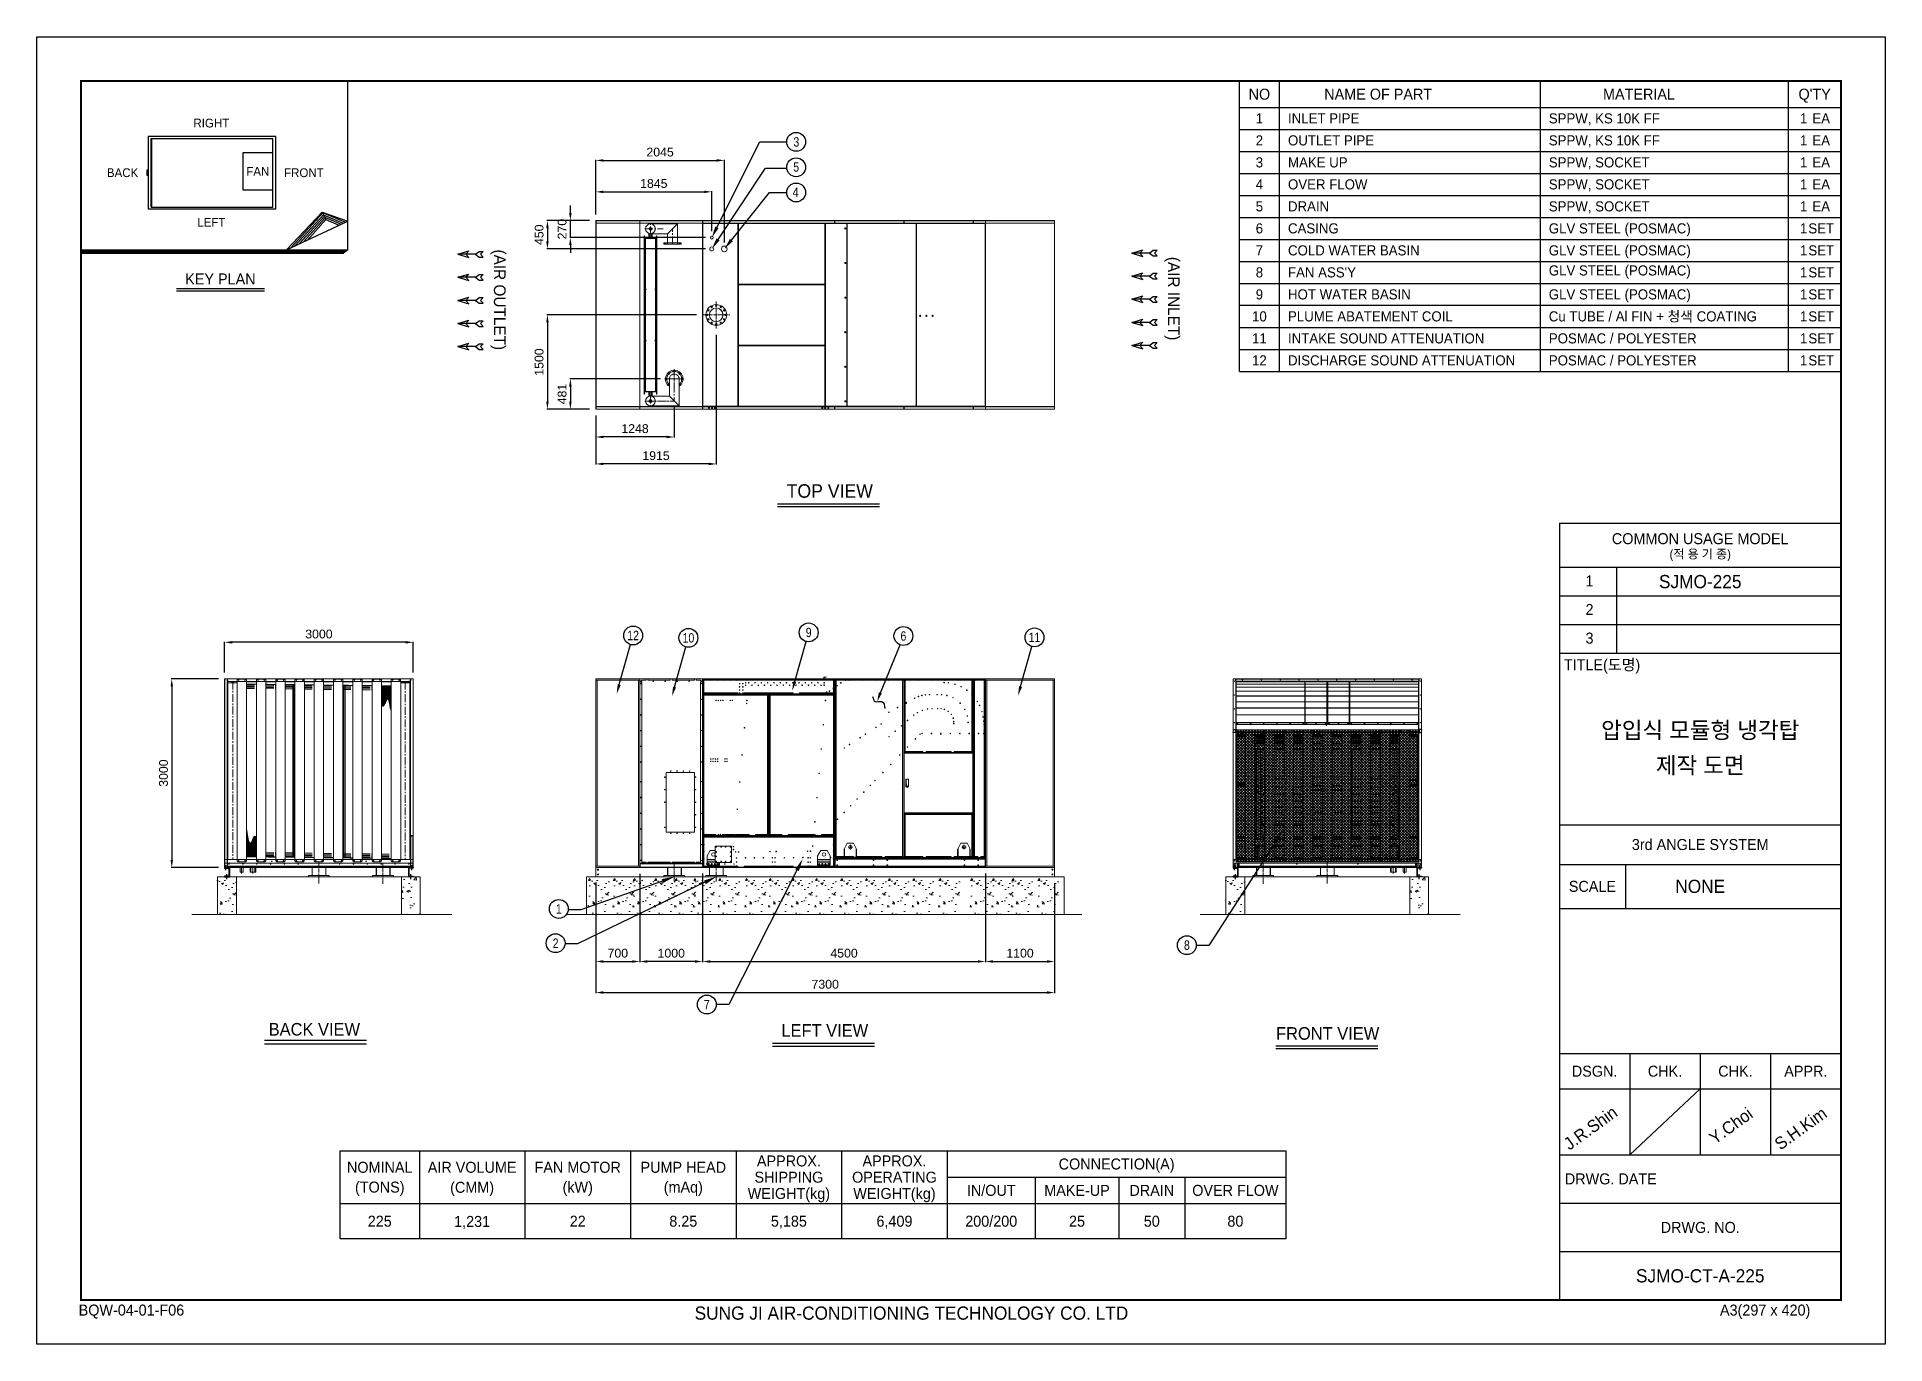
# Model space of a CAD drawing. Header units: millimetres. Extents: x -662366 to 32042, y -139401 to 24090.
# Drawn here: x 2635 to 32042, y 3295 to 24090 of the extents above.
import ezdxf
from ezdxf import colors
from ezdxf.entities.mleader import LeaderData, LeaderLine
from ezdxf.enums import TextEntityAlignment as Align
from ezdxf.math import Vec2, Vec3

# ---------------------------------------------------------------- set-up
doc = ezdxf.new("R2010")
doc.units = ezdxf.units.MM
for name, pattern in [('ACISOTGL', [3, 2, -1]), ('CENTER', [2, 1.25, -0.25, 0.25, -0.25]), ('CENTERX2', [4, 2.5, -0.5, 0.5, -0.5]), ('DASHDOT', [18.5, 12, -3, 0.5, -3]), ('DASHED', [15, 12, -3]), ('HIDDEN', [0.375, 0.25, -0.125])]:
    doc.linetypes.add(name, pattern=pattern)
for name, color, linetype, lineweight in [('AM_0', 7, 'Continuous', 50), ('AM_3', 6, 'ACISOTGL', 9), ('AM_7', 4, 'CENTER', 9)]:
    doc.layers.add(name, color=color, linetype=linetype, lineweight=lineweight)
for name, color, linetype in [('center', 1, 'CENTER'), ('냉각탑', 4, 'Continuous'), ('냉각탑_box', 1, 'Continuous'), ('냉각탑_dim', 1, 'Continuous'), ('냉각탑_form', 1, 'Continuous'), ('냉각탑_text', 3, 'Continuous'), ('냉각탑_기초', 23, 'Continuous'), ('숨은선', 5, 'HIDDEN')]:
    doc.layers.add(name, color=color, linetype=linetype)
doc.styles.get("Standard").update_dxf_attribs({"font": 'arial.ttf'})
doc.styles.add('돋움', font='Dotum.ttf')
doc.dimstyles.new('1.40', dxfattribs={"dimscale": 20, "dimtxt": 1.5, "dimasz": 1, "dimexe": 0.5, "dimexo": 0.5, "dimgap": 0.5, "dimtad": 1, "dimdec": 0, "dimzin": 0, "dimdsep": 46, "dimtxsty": 'Standard', "dimcen": 0, "dimclrd": 2, "dimclre": 2, "dimclrt": 3, "dimadec": 0, "dimazin": 0, "dimtfac": 1, "dimtdec": 0, "dimtmove": 0, "dimatfit": 0, "dimfxl": 1, "dimtolj": 1, "dimtzin": 0, "dimlwd": -1, "dimlwe": -1, "dimarcsym": 0})

msp = doc.modelspace()

# ---------------------------------------------------------------- texts
at = {"layer": '냉각탑_form', "style": '돋움'}
for s, height, p in [('COMMON USAGE MODEL', 175.043, (29101.8, 16108.1)), ('(적 용 기 종)', 140.03, (29101.8, 15863.1)), ('3rd ANGLE SYSTEM', 175.043, (29101.8, 11241.9)), ('SCALE', 175.04, (27386.3, 10576.7)), ('DSGN.', 175.04, (27421.4, 7636)), ('CHK.', 175.04, (28541.6, 7636)), ('CHK.', 175.04, (29661.9, 7636)), ('APPR.', 175.04, (30782.2, 7636)), ('DRWG. NO.', 175.04, (29101.8, 5150.4))]:
    msp.add_text(s, height=height, dxfattribs=at).set_placement(p, align=Align.MIDDLE_CENTER)
for s, height, p in [('1', 175, (27276.4, 15348.9)), ('2', 175, (27276.4, 14893.7)), ('3', 175, (27276.4, 14438.6)), ('TITLE(도명)', 175.04, (26931.6, 14014.9)), ('DRWG. DATE', 175.04, (26947.4, 5835)), ('BQW-04-01-F06', 175.043, (3298.6, 3747.5)), ('SUNG JI AIR-CONDITIONING TECHNOLOGY CO. LTD', 210.051, (13100.2, 3682)), ('A3(297 x 420)', 175.043, (29415.8, 3747.5))]:
    msp.add_text(s, height=height, dxfattribs=at).set_placement(p)
at = {"layer": '냉각탑_text', "style": '돋움'}
for s, height, p in [('NO', 175, (22087.3, 23179.9)), ('NAME OF PART', 175, (23977.3, 23179.9)), ('MATERIAL', 175, (28127.3, 23179.9)), ("Q'TY", 175, (30922.3, 23179.9)), ('RIGHT', 140, (5410.1, 22720.4)), ('1', 161, (22087.3, 22794.9)), ('1', 161, (30747.3, 22794.9)), ('EA', 161, (31027.3, 22794.9)), ('2', 161, (22087.3, 22444.9)), ('1', 161, (30747.3, 22444.9)), ('EA', 161, (31027.3, 22444.9)), ('3', 161, (22087.3, 22094.9)), ('1', 161, (30747.3, 22094.9)), ('EA', 161, (31027.3, 22094.9)), ('BACK', 140, (3997.4, 21930.6)), ('FAN', 140, (6149.8, 21952)), ('FRONT', 140, (6882.8, 21930.6)), ('4', 161, (22087.3, 21744.9)), ('1', 161, (30747.3, 21744.9)), ('EA', 161, (31027.3, 21744.9)), ('5', 161, (22087.3, 21394.9)), ('1', 161, (30747.3, 21394.9)), ('EA', 161, (31027.3, 21394.9)), ('LEFT', 140, (5410.1, 21141.6)), ('6', 161, (22087.3, 21044.9)), ('1', 161, (30747.3, 21044.9)), ('SET', 161, (31027.3, 21044.9)), ('7', 161, (22087.3, 20694.9)), ('1', 161, (30747.3, 20694.9)), ('SET', 161, (31027.3, 20694.9)), ('KEY PLAN', 175, (5554.5, 20239.9)), ('8', 161, (22087.3, 20344.9)), ('1', 161, (30747.3, 20344.9)), ('SET', 161, (31027.3, 20344.9)), ('9', 161, (22087.3, 19994.9)), ('1', 161, (30747.3, 19994.9)), ('SET', 161, (31027.3, 19994.9)), ('10', 161, (22087.3, 19644.9)), ('1', 161, (30747.3, 19644.9)), ('SET', 161, (31027.3, 19644.9)), ('11', 161, (22087.3, 19294.9)), ('1', 161, (30747.3, 19294.9)), ('SET', 161, (31027.3, 19294.9)), ('12', 161, (22087.3, 18944.9)), ('1', 161, (30747.3, 18944.9)), ('SET', 161, (31027.3, 18944.9)), ('TOP VIEW', 214.63, (15250.6, 16866.7)), ('SJMO-225', 210.05, (29101.8, 15425.4)), ('압입식 모듈형 냉각탑', 262.5, (29101.8, 13062)), ('제작 도면', 262.5, (29101.8, 12502)), ('NONE', 210.05, (29101.8, 10576.7)), ('BACK VIEW', 199.97, (7049.4, 8302.6)), ('LEFT VIEW', 199.97, (15171.5, 8284.6)), ('FRONT VIEW', 199.97, (23173.3, 8236.5)), ('NOMINAL', 175, (8090, 6106.9)), ('AIR VOLUME', 175, (9560, 6106.9)), ('FAN MOTOR', 175, (11240, 6106.9)), ('PUMP HEAD', 175, (12920, 6106.9)), ('APPROX.', 175, (14600, 6208.4)), ('APPROX.', 175, (16280, 6208.4)), ('CONNECTION(A)', 175, (19815, 6159.4)), ('(TONS)', 175, (8090, 5791.9)), ('(CMM)', 175, (9559.6, 5788.2)), ('(kW)', 175, (11240, 5791.9)), ('(mAq)', 175, (12920, 5791.9)), ('SHIPPING', 175, (14600, 5949.4)), ('OPERATING', 175, (16280, 5949.4)), ('WEIGHT(kg)', 175, (14600, 5690.4)), ('WEIGHT(kg)', 175, (16280, 5690.4)), ('IN/OUT', 175, (17820, 5739.4)), ('MAKE-UP', 175, (19185, 5739.4)), ('DRAIN', 175, (20375, 5739.4)), ('OVER FLOW', 175, (21705, 5739.4)), ('225', 175, (8090, 5249.4)), ('1,231', 175, (9559.6, 5245.7)), ('22', 175, (11240, 5249.4)), ('8.25', 175, (12920, 5249.4)), ('5,185', 175, (14600, 5249.4)), ('6,409', 175, (16280, 5249.4)), ('200/200', 175, (17820, 5249.4)), ('25', 175, (19185, 5249.4)), ('50', 175, (20375, 5249.4)), ('80', 175, (21705, 5249.4)), ('SJMO-CT-A-225', 210.051, (29101.8, 4380.2))]:
    msp.add_text(s, height=height, dxfattribs=at).set_placement(p, align=Align.MIDDLE_CENTER)
for s, p in [('INLET PIPE', (22542.3, 22794.9)), ('SPPW, KS 10K FF', (26692.3, 22794.9)), ('OUTLET PIPE', (22542.3, 22444.9)), ('SPPW, KS 10K FF', (26692.3, 22444.9)), ('MAKE UP', (22542.3, 22094.9)), ('SPPW, SOCKET', (26692.3, 22094.9)), ('OVER FLOW', (22542.3, 21744.9)), ('SPPW, SOCKET', (26692.3, 21744.9)), ('DRAIN', (22542.3, 21394.9)), ('SPPW, SOCKET', (26692.3, 21394.9)), ('CASING', (22542.3, 21044.9)), ('GLV STEEL (POSMAC)', (26692.3, 21044.9)), ('COLD WATER BASIN', (22542.3, 20694.9)), ('GLV STEEL (POSMAC)', (26692.3, 20694.9)), ("FAN ASS'Y", (22542.3, 20344.9)), ('GLV STEEL (POSMAC)', (26692.3, 20375.7)), ('HOT WATER BASIN', (22542.3, 19994.9)), ('GLV STEEL (POSMAC)', (26692.3, 19994.9)), ('PLUME ABATEMENT COIL', (22542.3, 19644.9)), ('Cu TUBE / Al FIN + 청색 COATING', (26692.3, 19644.9)), ('INTAKE SOUND ATTENUATION', (22542.3, 19294.9)), ('POSMAC / POLYESTER', (26692.3, 19294.9)), ('DISCHARGE SOUND ATTENUATION', (22542.3, 18944.9)), ('POSMAC / POLYESTER', (26692.3, 18944.9))]:
    msp.add_text(s, height=161, dxfattribs=at).set_placement(p, align=Align.MIDDLE_LEFT)
at = {"layer": '냉각탑_text', "width": 0.8}
for s, p in [('3', (14718.9, 22420)), ('5', (14715.7, 22023)), ('4', (14706.8, 21619.7)), ('12', (12121.4, 14568)), ('10', (13001.5, 14529.9)), ('9', (14914.7, 14616.8)), ('6', (16422.6, 14559.7)), ('11', (18507.9, 14537.3)), ('1', (10938.9, 10217.7)), ('2', (10887.8, 9672.1)), ('8', (20933.5, 9640.4)), ('7', (13294.7, 8695.9))]:
    msp.add_text(s, height=150, dxfattribs=at).set_placement(p, align=Align.MIDDLE_CENTER)
at = {"layer": '냉각탑_text', "style": '돋움'}
for s, p in [('(AIR OUTLET)', (9999.9, 19908.4)), ('(AIR INLET)', (20724.8, 19927.3))]:
    msp.add_text(s, height=186.667, rotation=270, dxfattribs=at).set_placement(p, align=Align.MIDDLE_CENTER)
for s, p in [('Y.Choi', (29334.9, 6463.2)), ('J.R.Shin', (27019.6, 6369.8)), ('S.H.Kim', (30376.1, 6369.8))]:
    msp.add_text(s, height=196.05, rotation=35.81856, dxfattribs=at).set_placement(p)

# ---------------------------------------------------------------- blocks, each defined once
blk = doc.blocks.new('화살표 IN OUT')
at = {"layer": '냉각탑_dim'}
for p, q in [((-323, 43), (-384, 43)), ((-343, 0), (-384, 43)), ((-384, -43), (-343, 0)), ((-266, 0), (-323, 43)), ((-266, 0), (-323, -43)), ((-266, 0), (0, 0)), ((-163, 50), (-122, 0)), ((0, 0), (-163, 50)), ((-163, -50), (-122, 0)), ((0, 0), (-163, -50)), ((-323, -43), (-384, -43))]:
    blk.add_line(p, q, dxfattribs=at)
blk = doc.blocks.new('*D279')
at = {"color": 2, "transparency": 16777216}
for p, q in [((11528, 18068), (11528, 17716)), ((12776, 18198), (12776, 17716)), ((12656, 17726), (11648, 17726))]:
    blk.add_line(p, q, dxfattribs=at)
for points in [[(11648, 17746), (11648, 17706), (11528, 17726)], [(12656, 17746), (12656, 17706), (12776, 17726)]]:
    blk.add_solid(points, dxfattribs=at)
at = {"layer": 'Defpoints', "color": 0, "transparency": 16777216}
for p in [(12776, 18298), (11528, 18168), (11528, 17726)]:
    blk.add_point(p, dxfattribs=at)
at = {"color": 3, "lineweight": 5, "transparency": 16777216, "insert": (12152, 17858), "char_height": 140, "attachment_point": 5}
blk.add_mtext('\\A1;1248', dxfattribs=at)
blk = doc.blocks.new('*D277')
at = {"color": 2, "transparency": 16777216}
for p, q in [((12556, 18649), (11113, 18649)), ((11123, 18529), (11123, 18288)), ((11428, 18168), (11113, 18168))]:
    blk.add_line(p, q, dxfattribs=at)
for points in [[(11103, 18529), (11143, 18529), (11123, 18649)], [(11103, 18288), (11143, 18288), (11123, 18168)]]:
    blk.add_solid(points, dxfattribs=at)
at = {"layer": 'Defpoints', "color": 0, "transparency": 16777216}
for p in [(12656, 18649), (11123, 18168), (11528, 18168)]:
    blk.add_point(p, dxfattribs=at)
at = {"color": 3, "lineweight": 5, "transparency": 16777216, "insert": (10992, 18409), "char_height": 140, "attachment_point": 5, "rotation": 90}
blk.add_mtext('\\A1;481', dxfattribs=at)
blk = doc.blocks.new('*D278')
at = {"color": 2, "transparency": 16777216}
for p, q in [((13128, 19668), (10748, 19668)), ((10758, 19548), (10758, 18288)), ((11428, 18168), (10748, 18168))]:
    blk.add_line(p, q, dxfattribs=at)
for points in [[(10738, 19548), (10778, 19548), (10758, 19668)], [(10738, 18288), (10778, 18288), (10758, 18168)]]:
    blk.add_solid(points, dxfattribs=at)
at = {"layer": 'Defpoints', "color": 0, "transparency": 16777216}
for p in [(13228, 19668), (10758, 18168), (11528, 18168)]:
    blk.add_point(p, dxfattribs=at)
at = {"color": 3, "lineweight": 5, "transparency": 16777216, "insert": (10626, 18918), "char_height": 140, "attachment_point": 5, "rotation": 90}
blk.add_mtext('\\A1;1500', dxfattribs=at)
blk = doc.blocks.new('*D280')
at = {"color": 2, "transparency": 16777216}
for p, q in [((11528, 10630), (11528, 9371)), ((12228, 10778), (12228, 9371)), ((11648, 9381), (12108, 9381))]:
    blk.add_line(p, q, dxfattribs=at)
for points in [[(11648, 9401), (11648, 9361), (11528, 9381)], [(12108, 9401), (12108, 9361), (12228, 9381)]]:
    blk.add_solid(points, dxfattribs=at)
at = {"layer": 'Defpoints', "color": 0, "transparency": 16777216}
for p in [(11528, 10730), (12228, 10878), (12228, 9381)]:
    blk.add_point(p, dxfattribs=at)
at = {"color": 3, "lineweight": 5, "transparency": 16777216, "insert": (11878, 9513), "char_height": 140, "attachment_point": 5}
blk.add_mtext('\\A1;700', dxfattribs=at)
blk = doc.blocks.new('*D281')
at = {"color": 2, "transparency": 16777216}
for p, q in [((12228, 10778), (12228, 9371)), ((13228, 10781), (13228, 9371)), ((13108, 9381), (12348, 9381))]:
    blk.add_line(p, q, dxfattribs=at)
for points in [[(12348, 9401), (12348, 9361), (12228, 9381)], [(13108, 9401), (13108, 9361), (13228, 9381)]]:
    blk.add_solid(points, dxfattribs=at)
at = {"layer": 'Defpoints', "color": 0, "transparency": 16777216}
for p in [(13228, 10881), (12228, 10878), (12228, 9381)]:
    blk.add_point(p, dxfattribs=at)
at = {"color": 3, "lineweight": 5, "transparency": 16777216, "insert": (12728, 9513), "char_height": 140, "attachment_point": 5}
blk.add_mtext('\\A1;1000', dxfattribs=at)
blk = doc.blocks.new('*D282')
at = {"color": 2, "transparency": 16777216}
for p, q in [((13228, 10778), (13228, 9371)), ((17728, 10782), (17728, 9371)), ((13348, 9381), (17608, 9381))]:
    blk.add_line(p, q, dxfattribs=at)
for points in [[(13348, 9401), (13348, 9361), (13228, 9381)], [(17608, 9401), (17608, 9361), (17728, 9381)]]:
    blk.add_solid(points, dxfattribs=at)
at = {"layer": 'Defpoints', "color": 0, "transparency": 16777216}
for p in [(17728, 10882), (13228, 10878), (17728, 9381)]:
    blk.add_point(p, dxfattribs=at)
at = {"color": 3, "lineweight": 5, "transparency": 16777216, "insert": (15478, 9513), "char_height": 140, "attachment_point": 5}
blk.add_mtext('\\A1;4500', dxfattribs=at)
blk = doc.blocks.new('*D283')
at = {"color": 2, "transparency": 16777216}
for p, q in [((17728, 10778), (17728, 9371)), ((18828, 10629), (18828, 9371)), ((17848, 9381), (18708, 9381))]:
    blk.add_line(p, q, dxfattribs=at)
for points in [[(17848, 9401), (17848, 9361), (17728, 9381)], [(18708, 9401), (18708, 9361), (18828, 9381)]]:
    blk.add_solid(points, dxfattribs=at)
at = {"layer": 'Defpoints', "color": 0, "transparency": 16777216}
for p in [(17728, 10878), (18828, 10729), (18828, 9381)]:
    blk.add_point(p, dxfattribs=at)
at = {"color": 3, "lineweight": 5, "transparency": 16777216, "insert": (18278, 9513), "char_height": 140, "attachment_point": 5}
blk.add_mtext('\\A1;1100', dxfattribs=at)
blk = doc.blocks.new('*D284')
at = {"color": 2, "transparency": 16777216}
for p, q in [((5522, 13878), (4770, 13878)), ((4780, 13758), (4780, 10998)), ((5522, 10878), (4770, 10878))]:
    blk.add_line(p, q, dxfattribs=at)
for points in [[(4760, 13758), (4800, 13758), (4780, 13878)], [(4760, 10998), (4800, 10998), (4780, 10878)]]:
    blk.add_solid(points, dxfattribs=at)
at = {"layer": 'Defpoints', "color": 0, "transparency": 16777216}
for p in [(5622, 13878), (4780, 10878), (5622, 10878)]:
    blk.add_point(p, dxfattribs=at)
at = {"color": 3, "lineweight": 5, "transparency": 16777216, "insert": (4649, 12378), "char_height": 140, "attachment_point": 5, "rotation": 90}
blk.add_mtext('\\A1;3000', dxfattribs=at)
blk = doc.blocks.new('*D285')
at = {"color": 2, "transparency": 16777216}
for p, q in [((5622, 13978), (5622, 14469)), ((8502, 14459), (5742, 14459)), ((8622, 13978), (8622, 14469))]:
    blk.add_line(p, q, dxfattribs=at)
for points in [[(5742, 14479), (5742, 14439), (5622, 14459)], [(8502, 14479), (8502, 14439), (8622, 14459)]]:
    blk.add_solid(points, dxfattribs=at)
at = {"layer": 'Defpoints', "color": 0, "transparency": 16777216}
for p in [(5622, 14459), (5622, 13878), (8622, 13878)]:
    blk.add_point(p, dxfattribs=at)
at = {"color": 3, "lineweight": 5, "transparency": 16777216, "insert": (7122, 14590), "char_height": 140, "attachment_point": 5}
blk.add_mtext('\\A1;3000', dxfattribs=at)
blk = doc.blocks.new('*D286')
at = {"color": 2, "transparency": 16777216}
for p, q in [((11528, 10630), (11528, 8877)), ((18828, 10629), (18828, 8877)), ((11648, 8887), (18708, 8887))]:
    blk.add_line(p, q, dxfattribs=at)
for points in [[(11648, 8907), (11648, 8867), (11528, 8887)], [(18708, 8907), (18708, 8867), (18828, 8887)]]:
    blk.add_solid(points, dxfattribs=at)
at = {"layer": 'Defpoints', "color": 0, "transparency": 16777216}
for p in [(11528, 10730), (18828, 10729), (18828, 8887)]:
    blk.add_point(p, dxfattribs=at)
at = {"color": 3, "lineweight": 5, "transparency": 16777216, "insert": (15178, 9018), "char_height": 140, "attachment_point": 5}
blk.add_mtext('\\A1;7300', dxfattribs=at)
blk = doc.blocks.new('*D287')
at = {"color": 2, "transparency": 16777216}
for p, q in [((13444, 19353), (13444, 17287)), ((11528, 18068), (11528, 17287)), ((13324, 17297), (11648, 17297))]:
    blk.add_line(p, q, dxfattribs=at)
for points in [[(11648, 17317), (11648, 17277), (11528, 17297)], [(13324, 17317), (13324, 17277), (13444, 17297)]]:
    blk.add_solid(points, dxfattribs=at)
at = {"layer": 'Defpoints', "color": 0, "transparency": 16777216}
for p in [(13444, 19453), (11528, 18168), (11528, 17297)]:
    blk.add_point(p, dxfattribs=at)
at = {"color": 3, "lineweight": 5, "transparency": 16777216, "insert": (12486, 17428), "char_height": 140, "attachment_point": 5}
blk.add_mtext('\\A1;1915', dxfattribs=at)
blk = doc.blocks.new('*D288')
at = {"color": 2, "transparency": 16777216}
for p, q in [((11123, 21288), (11123, 21408)), ((11428, 21168), (11113, 21168)), ((13273, 20898), (11113, 20898)), ((11123, 20898), (11123, 21168)), ((11123, 20778), (11123, 20658))]:
    blk.add_line(p, q, dxfattribs=at)
for points in [[(11103, 21288), (11143, 21288), (11123, 21168)], [(11103, 20778), (11143, 20778), (11123, 20898)]]:
    blk.add_solid(points, dxfattribs=at)
at = {"layer": 'Defpoints', "color": 0, "transparency": 16777216}
for p in [(11123, 21168), (11528, 21168), (13373, 20898)]:
    blk.add_point(p, dxfattribs=at)
at = {"color": 3, "lineweight": 5, "transparency": 16777216, "insert": (10992, 21033), "char_height": 140, "attachment_point": 5, "rotation": 90}
blk.add_mtext('\\A1;270', dxfattribs=at)
blk = doc.blocks.new('*D289')
at = {"color": 2, "transparency": 16777216}
for p, q in [((11428, 21168), (10748, 21168)), ((10758, 21048), (10758, 20838)), ((13273, 20718), (10748, 20718))]:
    blk.add_line(p, q, dxfattribs=at)
for points in [[(10738, 21048), (10778, 21048), (10758, 21168)], [(10738, 20838), (10778, 20838), (10758, 20718)]]:
    blk.add_solid(points, dxfattribs=at)
at = {"layer": 'Defpoints', "color": 0, "transparency": 16777216}
for p in [(11528, 21168), (10758, 20718), (13373, 20718)]:
    blk.add_point(p, dxfattribs=at)
at = {"color": 3, "lineweight": 5, "transparency": 16777216, "insert": (10626, 20943), "char_height": 140, "attachment_point": 5, "rotation": 90}
blk.add_mtext('\\A1;450', dxfattribs=at)
blk = doc.blocks.new('*D290')
at = {"color": 2, "transparency": 16777216}
for p, q in [((11528, 21268), (11528, 21636)), ((11648, 21626), (13253, 21626)), ((13373, 20998), (13373, 21636))]:
    blk.add_line(p, q, dxfattribs=at)
for points in [[(11648, 21646), (11648, 21606), (11528, 21626)], [(13253, 21646), (13253, 21606), (13373, 21626)]]:
    blk.add_solid(points, dxfattribs=at)
at = {"layer": 'Defpoints', "color": 0, "transparency": 16777216}
for p in [(13373, 21626), (11528, 21168), (13373, 20898)]:
    blk.add_point(p, dxfattribs=at)
at = {"color": 3, "lineweight": 5, "transparency": 16777216, "insert": (12451, 21758), "char_height": 140, "attachment_point": 5}
blk.add_mtext('\\A1;1845', dxfattribs=at)
blk = doc.blocks.new('*D291')
at = {"color": 2, "transparency": 16777216}
for p, q in [((11528, 21268), (11528, 22136)), ((11648, 22126), (13453, 22126)), ((13573, 20818), (13573, 22136))]:
    blk.add_line(p, q, dxfattribs=at)
for points in [[(11648, 22146), (11648, 22106), (11528, 22126)], [(13453, 22146), (13453, 22106), (13573, 22126)]]:
    blk.add_solid(points, dxfattribs=at)
at = {"layer": 'Defpoints', "color": 0, "transparency": 16777216}
for p in [(13573, 22126), (11528, 21168), (13573, 20718)]:
    blk.add_point(p, dxfattribs=at)
at = {"color": 3, "lineweight": 5, "transparency": 16777216, "insert": (12551, 22258), "char_height": 140, "attachment_point": 5}
blk.add_mtext('\\A1;2045', dxfattribs=at)
blk = doc.blocks.new('457536')
at = {"color": 7, "lineweight": 5}
for p, q in [((114592.520962, 89152.297332), (114550.020962, 89069.297332)), ((114692.520962, 89152.297332), (114592.520962, 89152.297332)), ((114735.020962, 89069.297332), (114692.520962, 89152.297332)), ((114542.520962, 89059.297332), (114542.520962, 88929.797332)), ((114550.020962, 88922.297332), (114735.020962, 88922.297332)), ((114742.520962, 88929.797332), (114742.520962, 89059.297332))]:
    blk.add_line(p, q, dxfattribs=at)
at = {"color": 7, "linetype": 'DASHDOT', "lineweight": 5}
for p, q in [((114642.520962, 89126.047332), (114642.520962, 89054.547332)), ((114678.270962, 89090.297332), (114606.770962, 89090.297332))]:
    blk.add_line(p, q, dxfattribs=at)
at = {"color": 7, "lineweight": 5, "ltscale": 0.09375}
for p, q in [((114542.520962, 89059.297332), (114550.020962, 89059.297332)), ((114550.020962, 88929.797332), (114542.520962, 88929.797332)), ((114550.020962, 88922.297332), (114550.020962, 88929.797332)), ((114742.520962, 89059.297332), (114735.020962, 89059.297332)), ((114735.020962, 88929.797332), (114742.520962, 88929.797332)), ((114735.020962, 88922.297332), (114735.020962, 88929.797332))]:
    blk.add_line(p, q, dxfattribs=at)
at = {"color": 7, "linetype": 'DASHED', "lineweight": 5}
for p, q in [((114548.520962, 89059.297332), (114548.520962, 88929.797332)), ((114550.020962, 88928.297332), (114735.020962, 88928.297332)), ((114736.520962, 88929.797332), (114736.520962, 89059.297332))]:
    blk.add_line(p, q, dxfattribs=at)
at = {"color": 7, "lineweight": 5, "ltscale": 0.125}
for p, q in [((114550.020962, 89059.297332), (114550.020962, 89069.297332)), ((114735.020962, 89069.297332), (114735.020962, 89059.297332))]:
    blk.add_line(p, q, dxfattribs=at)
at = {"color": 7, "linetype": 'DASHED', "lineweight": 5, "ltscale": 0.075}
for p, q in [((114558.520962, 88928.297332), (114558.520962, 88922.297332)), ((114576.520962, 88928.297332), (114576.520962, 88922.297332)), ((114608.520962, 88928.297332), (114608.520962, 88922.297332)), ((114626.520962, 88928.297332), (114626.520962, 88922.297332)), ((114658.520962, 88928.297332), (114658.520962, 88922.297332)), ((114676.520962, 88928.297332), (114676.520962, 88922.297332)), ((114708.520962, 88928.297332), (114708.520962, 88922.297332)), ((114726.520962, 88928.297332), (114726.520962, 88922.297332))]:
    blk.add_line(p, q, dxfattribs=at)
at = {"color": 7, "lineweight": 5}
blk.add_circle((114642.520962, 89090.297332), 27.5, dxfattribs=at)
blk = doc.blocks.new('1')
at = {"lineweight": 20}
for p, q in [((13226, 13878), (11528, 13878)), ((11528, 13878), (11528, 10878)), ((12228, 13858), (11528, 13858)), ((11548, 13858), (11548, 10898)), ((12208, 10898), (12208, 13858)), ((12228, 13878), (12228, 10940)), ((13226, 13878), (13226, 10940)), ((18828, 13878), (17728, 13878)), ((18828, 13858), (17728, 13858)), ((18808, 10898), (18808, 13858)), ((18828, 10878), (18828, 13878)), ((13096, 12390), (12646, 12390)), ((12646, 11440), (12646, 12390)), ((13096, 12390), (13096, 11440)), ((13096, 11440), (12646, 11440)), ((11528, 10898), (12228, 10898)), ((12228, 10940), (13226, 10940)), ((12526, 10940), (12326, 10940)), ((17728, 10898), (18828, 10898)), ((11528, 10878), (12228, 10878)), ((11528, 10729), (18828, 10729)), ((17728, 10878), (18828, 10878))]:
    blk.add_line(p, q, dxfattribs=at)
at = {"color": 0, "lineweight": 20}
for p, q in [((13228, 13878), (12228, 13878)), ((12228, 10878), (12228, 13878)), ((13228, 13878), (13228, 13874)), ((17019, 13008), (17019, 12987)), ((11528, 10730), (11528, 10878)), ((13232, 10878), (12228, 10878)), ((17728, 10878), (17724, 10878)), ((18828, 10729), (18828, 10878))]:
    blk.add_line(p, q, dxfattribs=at)
at = {"color": 5, "lineweight": 20}
for p, q in [((12253, 13848), (12258, 13848)), ((12253, 13828), (12258, 13828)), ((12258, 13858), (12258, 13848)), ((12258, 13858), (12328, 13858)), ((12258, 13858), (12328, 13858)), ((12258, 13828), (12258, 10940)), ((12328, 13858), (12328, 13878)), ((12328, 13876), (12358, 13876)), ((12358, 13858), (12358, 13878)), ((12358, 13858), (12712, 13858)), ((12712, 13858), (12712, 13878)), ((12712, 13876), (12742, 13876)), ((12742, 13858), (12742, 13878)), ((12742, 13858), (13096, 13858)), ((13096, 13858), (13096, 13878)), ((13096, 13876), (13126, 13876)), ((13126, 13858), (13126, 13878)), ((13126, 13858), (13196, 13858)), ((13196, 13858), (13196, 13848)), ((13202, 13848), (13196, 13848)), ((13196, 13828), (13196, 10940)), ((13202, 13828), (13196, 13828)), ((12258, 10960), (12328, 10960)), ((12328, 10960), (12328, 10940)), ((12328, 10942), (12358, 10942)), ((12358, 10960), (12712, 10960)), ((12358, 10960), (12358, 10940)), ((12712, 10960), (12712, 10940)), ((12712, 10942), (12742, 10942)), ((12742, 10960), (13096, 10960)), ((12742, 10960), (12742, 10940)), ((13096, 10960), (13096, 10940)), ((13096, 10942), (13126, 10942)), ((13126, 10960), (13196, 10960)), ((13126, 10960), (13126, 10940))]:
    blk.add_line(p, q, dxfattribs=at)
at = {"color": 7, "lineweight": 20, "ltscale": 0.001111}
for p, q in [((13230, 13874), (13228, 13874)), ((13232, 13858), (13232, 13856)), ((15197, 13904), (15197, 13902)), ((15328, 13874), (15326, 13874)), ((15328, 13839), (15330, 13839)), ((15328, 13836), (15330, 13836)), ((16430, 13874), (16432, 13874)), ((16432, 13841), (16430, 13841)), ((16432, 13838), (16430, 13838)), ((16430, 13836), (16432, 13836)), ((17532, 13874), (17534, 13874)), ((17534, 13841), (17532, 13841)), ((17534, 13838), (17532, 13838)), ((13228, 13641), (13230, 13641)), ((13232, 13660), (13232, 13658)), ((13778, 13638), (13778, 13636)), ((13789, 13638), (13789, 13636)), ((13793, 13636), (13793, 13638)), ((13795, 13636), (13795, 13638)), ((13796, 13638), (13796, 13636)), ((13892, 13638), (13892, 13636)), ((13894, 13636), (13894, 13638)), ((13896, 13636), (13896, 13638)), ((13945, 13638), (13945, 13636)), ((13947, 13638), (13947, 13636)), ((14278, 13632), (14280, 13632)), ((14278, 13605), (14280, 13605)), ((14278, 13602), (14280, 13602)), ((14280, 13584), (14278, 13584)), ((15173, 13638), (15173, 13636)), ((15175, 13636), (15175, 13638)), ((15326, 13641), (15328, 13641)), ((17532, 13079), (17534, 13079)), ((17532, 13032), (17534, 13032)), ((17534, 13030), (17532, 13030)), ((17534, 13029), (17532, 13029)), ((17534, 13029), (17532, 13029)), ((17534, 13026), (17532, 13026)), ((17534, 12990), (17532, 12990)), ((17534, 12987), (17532, 12987)), ((17532, 12874), (17534, 12874)), ((17534, 12873), (17532, 12873)), ((17532, 12861), (17534, 12861)), ((17532, 12859), (17534, 12859)), ((17532, 12858), (17534, 12858)), ((17534, 12856), (17532, 12856)), ((17534, 12855), (17532, 12855)), ((17534, 12855), (17532, 12855)), ((17532, 12852), (17534, 12852)), ((17534, 12851), (17532, 12851)), ((17532, 12849), (17534, 12849)), ((17534, 12837), (17532, 12837)), ((17532, 12767), (17534, 12767)), ((17534, 12756), (17532, 12756)), ((17534, 12752), (17532, 12752)), ((17534, 12751), (17532, 12751)), ((16432, 12168), (16430, 12168)), ((16432, 12163), (16430, 12163)), ((16430, 12143), (16432, 12143)), ((16432, 12093), (16430, 12093)), ((16470, 12159), (16470, 12157)), ((16494, 12157), (16494, 12159)), ((17532, 12239), (17534, 12239)), ((17534, 12238), (17532, 12238)), ((17532, 12238), (17534, 12238)), ((17534, 12236), (17532, 12236)), ((17534, 12168), (17532, 12168)), ((17534, 12163), (17532, 12163)), ((17532, 12143), (17534, 12143)), ((17534, 12093), (17532, 12093)), ((16430, 11709), (16432, 11709)), ((16818, 11740), (16818, 11742)), ((16823, 11740), (16823, 11742)), ((16838, 11742), (16838, 11740)), ((16898, 11740), (16898, 11742)), ((16914, 11742), (16914, 11740)), ((16918, 11742), (16918, 11740)), ((13230, 11374), (13228, 11374)), ((13232, 11358), (13232, 11356)), ((13247, 11378), (13247, 11380)), ((13250, 11378), (13250, 11380)), ((15328, 11374), (15326, 11374)), ((16430, 11334), (16432, 11334)), ((16430, 11329), (16432, 11329)), ((16430, 11314), (16432, 11314)), ((16432, 11224), (16430, 11224)), ((16432, 11209), (16430, 11209)), ((16432, 11204), (16430, 11204)), ((17534, 11337), (17532, 11337)), ((17534, 11336), (17532, 11336)), ((17532, 11334), (17534, 11334)), ((17532, 11329), (17534, 11329)), ((17532, 11314), (17534, 11314)), ((17534, 11224), (17532, 11224)), ((17534, 11209), (17532, 11209)), ((17534, 11204), (17532, 11204)), ((17534, 11204), (17532, 11204)), ((17534, 11199), (17532, 11199)), ((17532, 11189), (17534, 11189)), ((17532, 11184), (17534, 11184)), ((13228, 10881), (13230, 10881)), ((13232, 10900), (13232, 10898)), ((15326, 10881), (15328, 10881)), ((17534, 11049), (17532, 11049)), ((17534, 11044), (17532, 11044))]:
    blk.add_line(p, q, dxfattribs=at)
at = {"color": 7, "lineweight": 20, "ltscale": 0.010278}
for p, q in [((13228, 13874), (13228, 13856)), ((13230, 13856), (13230, 13874)), ((15325, 13856), (15325, 13874)), ((15326, 13874), (15326, 13856)), ((15328, 13856), (15328, 13874)), ((13228, 13660), (13228, 13641)), ((13230, 13641), (13230, 13660)), ((13250, 13636), (13232, 13636)), ((13232, 13634), (13250, 13634)), ((13232, 13632), (13250, 13632)), ((14275, 13636), (14257, 13636)), ((14257, 13634), (14275, 13634)), ((14257, 13632), (14275, 13632)), ((14302, 13636), (14284, 13636)), ((14284, 13634), (14302, 13634)), ((14284, 13632), (14302, 13632)), ((15325, 13636), (15307, 13636)), ((15307, 13634), (15325, 13634)), ((15307, 13632), (15325, 13632)), ((15325, 13641), (15325, 13660)), ((15326, 13660), (15326, 13641)), ((15328, 13641), (15328, 13660)), ((13228, 11374), (13228, 11356)), ((13230, 11356), (13230, 11374)), ((13250, 11381), (13232, 11381)), ((13232, 11380), (13250, 11380)), ((14275, 11381), (14257, 11381)), ((14257, 11380), (14275, 11380)), ((14302, 11381), (14284, 11381)), ((14284, 11380), (14302, 11380)), ((15325, 11381), (15307, 11381)), ((15307, 11380), (15325, 11380)), ((15325, 11356), (15325, 11374)), ((15326, 11374), (15326, 11356)), ((15328, 11356), (15328, 11374)), ((13228, 10900), (13228, 10881)), ((13230, 10881), (13230, 10900)), ((15325, 10881), (15325, 10900)), ((15326, 10900), (15326, 10881)), ((15328, 10881), (15328, 10900))]:
    blk.add_line(p, q, dxfattribs=at)
at = {"color": 7, "lineweight": 20, "ltscale": 0.001944}
for p, q in [((13228, 13856), (13232, 13856)), ((13232, 13874), (13232, 13878)), ((15325, 13874), (15325, 13878)), ((15328, 13856), (15325, 13856)), ((13228, 13660), (13232, 13660)), ((13232, 13641), (13232, 13638)), ((15328, 13660), (15325, 13660)), ((15325, 13641), (15325, 13638)), ((13228, 11356), (13232, 11356)), ((13232, 11374), (13232, 11378)), ((15325, 11374), (15325, 11378)), ((15328, 11356), (15325, 11356)), ((13228, 10900), (13232, 10900)), ((13232, 10881), (13232, 10878)), ((15328, 10900), (15325, 10900)), ((15325, 10881), (15325, 10878))]:
    blk.add_line(p, q, dxfattribs=at)
at = {"color": 7, "lineweight": 20, "ltscale": 0.108889}
for p, q in [((13228, 13856), (13228, 13660)), ((13232, 13856), (13232, 13660)), ((15325, 13660), (15325, 13856)), ((15328, 13660), (15328, 13856))]:
    blk.add_line(p, q, dxfattribs=at)
at = {"color": 7, "lineweight": 20, "ltscale": 0.000833333}
for p, q in [((13232, 13874), (13230, 13874)), ((15325, 13874), (15326, 13874)), ((15330, 13876), (15330, 13874)), ((15334, 13878), (15332, 13878)), ((15332, 13874), (15332, 13876)), ((15332, 13876), (15334, 13876)), ((15334, 13874), (15332, 13874)), ((16429, 13878), (16427, 13878)), ((16427, 13874), (16427, 13876)), ((16427, 13876), (16429, 13876)), ((16427, 13874), (16429, 13874)), ((16429, 13876), (16429, 13874)), ((16430, 13874), (16430, 13876)), ((16432, 13876), (16432, 13874)), ((16436, 13878), (16434, 13878)), ((16434, 13874), (16434, 13876)), ((16434, 13876), (16436, 13876)), ((16436, 13874), (16434, 13874)), ((17531, 13878), (17529, 13878)), ((17529, 13876), (17531, 13876)), ((17529, 13874), (17529, 13876)), ((17529, 13874), (17531, 13874)), ((17529, 13874), (17531, 13874)), ((17531, 13876), (17531, 13874)), ((17532, 13874), (17532, 13876)), ((17534, 13876), (17534, 13874)), ((17538, 13878), (17536, 13878)), ((17536, 13874), (17536, 13876)), ((17536, 13876), (17538, 13876)), ((17538, 13874), (17536, 13874)), ((17536, 13874), (17538, 13874)), ((17727, 13878), (17725, 13878)), ((17725, 13876), (17727, 13876)), ((17725, 13874), (17725, 13876)), ((17725, 13874), (17727, 13874)), ((17727, 13876), (17727, 13874)), ((17728, 13874), (17728, 13876)), ((13232, 13641), (13230, 13641)), ((13232, 13632), (13232, 13634)), ((14275, 13632), (14275, 13634)), ((14284, 13632), (14284, 13634)), ((15325, 13641), (15326, 13641)), ((15325, 13632), (15325, 13634)), ((16432, 12707), (16432, 12705)), ((16434, 12705), (16434, 12707)), ((16436, 12705), (16434, 12705)), ((16434, 12704), (16436, 12704)), ((17529, 12707), (17529, 12705)), ((17531, 12705), (17529, 12705)), ((17529, 12704), (17531, 12704)), ((17531, 12707), (17531, 12705)), ((17532, 12705), (17532, 12707)), ((16432, 11738), (16432, 11736)), ((16436, 11740), (16434, 11740)), ((16434, 11736), (16434, 11738)), ((16434, 11738), (16436, 11738)), ((17531, 11740), (17529, 11740)), ((17529, 11738), (17531, 11738)), ((17531, 11738), (17531, 11736)), ((17532, 11736), (17532, 11738)), ((13232, 11374), (13230, 11374)), ((13232, 11383), (13232, 11381)), ((15325, 11383), (15325, 11381)), ((15325, 11374), (15326, 11374)), ((13232, 10881), (13230, 10881)), ((15325, 10881), (15326, 10881)), ((15330, 11033), (15330, 11031)), ((15332, 11031), (15332, 11033)), ((15334, 11031), (15332, 11031)), ((15332, 11030), (15334, 11030)), ((15334, 11023), (15335, 11023)), ((15334, 10882), (15335, 10882)), ((16427, 11033), (16427, 11031)), ((16429, 11031), (16427, 11031)), ((16427, 11030), (16429, 11030)), ((16429, 11033), (16429, 11031)), ((16430, 11031), (16430, 11033)), ((16432, 11033), (16432, 11031)), ((16434, 11031), (16434, 11033)), ((16436, 11031), (16434, 11031)), ((16434, 11030), (16436, 11030)), ((17531, 11031), (17529, 11031)), ((17529, 11030), (17531, 11030)), ((17531, 11033), (17531, 11031)), ((17532, 11031), (17532, 11033)), ((17534, 11033), (17534, 11031)), ((17536, 11031), (17536, 11033)), ((17538, 11031), (17536, 11031)), ((17536, 11030), (17538, 11030)), ((17725, 11023), (17724, 11023)), ((17725, 10882), (17724, 10882)), ((17725, 11033), (17725, 11031)), ((17727, 11031), (17725, 11031)), ((17725, 11030), (17727, 11030)), ((17727, 11033), (17727, 11031)), ((17728, 11031), (17728, 11033))]:
    blk.add_line(p, q, dxfattribs=at)
at = {"color": 7, "lineweight": 20}
for p, q in [((13232, 13878), (15325, 13878)), ((13232, 13874), (15325, 13874)), ((15191, 13858), (13781, 13858)), ((15330, 13874), (15330, 11033)), ((16427, 13878), (15334, 13878)), ((15334, 13874), (15334, 11033)), ((16427, 13874), (15334, 13874)), ((15350, 13848), (15350, 11050)), ((16410, 11050), (16410, 13849)), ((16427, 11033), (16427, 13874)), ((16430, 11033), (16430, 13874)), ((16432, 13874), (16432, 12707)), ((17529, 13878), (16436, 13878)), ((16436, 13874), (16436, 12707)), ((17529, 13874), (16436, 13874)), ((16452, 13849), (16452, 12724)), ((17529, 12707), (17529, 13874)), ((17532, 12707), (17532, 13874)), ((17534, 13874), (17534, 11033)), ((17538, 13874), (17538, 11033)), ((17554, 13849), (17554, 11050)), ((17725, 11033), (17725, 13874)), ((17728, 11033), (17728, 13874)), ((17748, 10898), (17748, 13858)), ((13228, 11383), (13228, 13632)), ((15325, 13638), (13232, 13638)), ((13232, 11383), (13232, 13632)), ((13248, 13632), (13248, 11409)), ((13250, 13636), (14257, 13636)), ((13250, 13632), (14257, 13632)), ((13250, 13616), (14257, 13616)), ((14258, 13632), (14258, 11383)), ((14275, 13632), (14275, 11383)), ((14278, 13632), (14278, 11383)), ((14280, 13632), (14280, 11383)), ((14284, 13632), (14284, 11383)), ((14300, 11383), (14300, 13632)), ((15307, 13636), (14302, 13636)), ((15307, 13632), (14302, 13632)), ((14302, 13616), (15307, 13616)), ((15308, 13632), (15308, 11383)), ((15325, 11383), (15325, 13632)), ((15328, 11383), (15328, 13632)), ((17708, 11050), (17708, 13039)), ((16432, 12700), (16432, 11744)), ((17530, 12702), (16434, 12702)), ((16436, 12704), (17529, 12704)), ((17529, 12698), (16436, 12698)), ((16436, 12698), (16436, 11745)), ((17529, 11745), (17529, 12698)), ((17532, 11744), (17532, 12700)), ((16434, 11742), (17530, 11742)), ((16436, 11745), (17529, 11745)), ((17529, 11740), (16436, 11740)), ((17529, 11736), (16436, 11736)), ((16452, 11720), (17512, 11720)), ((13232, 11378), (15325, 11378)), ((13232, 11374), (15325, 11374)), ((14257, 11380), (13250, 11380)), ((15297, 11358), (13259, 11358)), ((14302, 11380), (15307, 11380)), ((15332, 11029), (17728, 11029)), ((15332, 11028), (17728, 11028)), ((15334, 11030), (16427, 11030)), ((17724, 11023), (15335, 11023)), ((15335, 11008), (17724, 11008)), ((17724, 10898), (15335, 10898)), ((15335, 10882), (17724, 10882)), ((16436, 11030), (17529, 11030)), ((15325, 10878), (13232, 10878)), ((13278, 10750), (13608, 10750)), ((13278, 10728), (13278, 10750)), ((13278, 10728), (13608, 10728)), ((13335, 10878), (13335, 10750)), ((13551, 10728), (13335, 10728)), ((13552, 10878), (13552, 10750)), ((13608, 10728), (13608, 10750)), ((15335, 10878), (17724, 10878))]:
    blk.add_line(p, q, dxfattribs=at)
at = {"color": 7, "lineweight": 20, "ltscale": 0.009167}
for p, q in [((13232, 13874), (13232, 13858)), ((15308, 13856), (15325, 13856)), ((15325, 13858), (15325, 13874)), ((13248, 13660), (13232, 13660)), ((13232, 13658), (13232, 13641)), ((13788, 13658), (13788, 13641)), ((13888, 13658), (13888, 13641)), ((14668, 13658), (14668, 13641)), ((14768, 13658), (14768, 13641)), ((15308, 13660), (15325, 13660)), ((15325, 13641), (15325, 13658)), ((13232, 11374), (13232, 11358)), ((15325, 11358), (15325, 11374)), ((13232, 10898), (13232, 10881)), ((13788, 10898), (13788, 10881)), ((13888, 10898), (13888, 10881)), ((14668, 10898), (14668, 10881)), ((14768, 10898), (14768, 10881)), ((15325, 10881), (15325, 10898))]:
    blk.add_line(p, q, dxfattribs=at)
at = {"color": 7, "lineweight": 20, "ltscale": 0.003611}
blk.add_line((13238, 13858), (13232, 13858), dxfattribs=at)
at = {"color": 7, "lineweight": 20, "ltscale": 0.003723}
blk.add_line((13232, 13856), (13239, 13856), dxfattribs=at)
at = {"color": 7, "lineweight": 20, "ltscale": 0.104444}
blk.add_line((13248, 13660), (13248, 13848), dxfattribs=at)
at = {"color": 7, "lineweight": 20, "ltscale": 0.046667}
for p, q in [((13342, 13858), (13258, 13858)), ((13446, 13858), (13362, 13858)), ((13657, 13858), (13573, 13858)), ((13761, 13858), (13677, 13858))]:
    blk.add_line(p, q, dxfattribs=at)
at = {"color": 7, "lineweight": 20, "ltscale": 0.048333}
blk.add_line((13553, 13858), (13466, 13858), dxfattribs=at)
at = {"color": 7, "lineweight": 20, "ltscale": 0.0125}
for p, q in [((15157, 13900), (15157, 13878)), ((15159, 13900), (15159, 13878))]:
    blk.add_line(p, q, dxfattribs=at)
at = {"color": 7, "lineweight": 20, "ltscale": 0.020278}
for p, q in [((15160, 13904), (15197, 13904)), ((15160, 13902), (15197, 13902))]:
    blk.add_line(p, q, dxfattribs=at)
at = {"color": 7, "lineweight": 20, "ltscale": 0.063333}
blk.add_line((15325, 13858), (15211, 13858), dxfattribs=at)
at = {"color": 7, "lineweight": 20, "ltscale": 0.066606}
blk.add_line((15308, 13856), (15308, 13736), dxfattribs=at)
at = {"color": 7, "lineweight": 20, "ltscale": 0.003944}
blk.add_line((15325, 13878), (15332, 13878), dxfattribs=at)
at = {"color": 7, "lineweight": 20, "ltscale": 0.003056}
blk.add_line((15325, 13874), (15330, 13874), dxfattribs=at)
at = {"color": 7, "lineweight": 20, "ltscale": 0.000888889}
for p, q in [((15330, 13876), (15332, 13876)), ((15330, 13874), (15332, 13874)), ((15332, 13878), (15332, 13876)), ((15334, 13878), (15334, 13876)), ((16427, 13878), (16427, 13876)), ((16429, 13878), (16429, 13876)), ((16430, 13876), (16429, 13876)), ((16430, 13874), (16429, 13874)), ((16432, 13876), (16434, 13876)), ((16432, 13874), (16434, 13874)), ((16434, 13878), (16434, 13876)), ((16436, 13878), (16436, 13876)), ((17529, 13878), (17529, 13876)), ((17531, 13878), (17531, 13876)), ((17532, 13876), (17531, 13876)), ((17532, 13874), (17531, 13874)), ((17534, 13876), (17536, 13876)), ((17534, 13874), (17536, 13874)), ((17536, 13878), (17536, 13876)), ((17538, 13878), (17538, 13876)), ((17725, 13878), (17725, 13876)), ((17727, 13878), (17727, 13876)), ((17728, 13876), (17727, 13876)), ((17728, 13874), (17727, 13874)), ((13232, 13636), (13232, 13634)), ((14275, 13634), (14275, 13636)), ((14284, 13636), (14284, 13634)), ((15325, 13634), (15325, 13636)), ((17728, 13151), (17730, 13151)), ((16432, 12707), (16434, 12707)), ((16432, 12705), (16434, 12705)), ((16434, 12704), (16434, 12705)), ((16436, 12704), (16436, 12705)), ((17529, 12704), (17529, 12705)), ((17532, 12707), (17531, 12707)), ((17532, 12705), (17531, 12705)), ((17531, 12704), (17531, 12705)), ((16432, 11738), (16434, 11738)), ((16432, 11736), (16434, 11736)), ((16434, 11740), (16434, 11738)), ((17529, 11740), (17529, 11738)), ((17531, 11740), (17531, 11738)), ((17532, 11738), (17531, 11738)), ((17532, 11736), (17531, 11736)), ((13232, 11381), (13232, 11380)), ((13250, 11383), (13248, 11383)), ((14275, 11380), (14275, 11381)), ((14284, 11381), (14284, 11380)), ((15308, 11383), (15307, 11383)), ((15325, 11380), (15325, 11381)), ((15330, 11033), (15332, 11033)), ((15330, 11031), (15332, 11031)), ((15332, 11030), (15332, 11031)), ((15332, 11029), (15332, 11028)), ((15334, 11030), (15334, 11031)), ((16427, 11030), (16427, 11031)), ((16430, 11033), (16429, 11033)), ((16429, 11030), (16429, 11031)), ((16430, 11031), (16429, 11031)), ((16432, 11031), (16434, 11031)), ((16434, 11030), (16434, 11031)), ((17529, 11030), (17529, 11031)), ((17531, 11030), (17531, 11031)), ((17532, 11031), (17531, 11031)), ((17534, 11033), (17536, 11033)), ((17534, 11031), (17536, 11031)), ((17536, 11030), (17536, 11031)), ((17538, 11030), (17538, 11031)), ((17725, 11030), (17725, 11031)), ((17728, 11033), (17727, 11033)), ((17727, 11030), (17727, 11031)), ((17728, 11031), (17727, 11031)), ((17728, 11029), (17728, 11028))]:
    blk.add_line(p, q, dxfattribs=at)
at = {"color": 7, "lineweight": 20, "ltscale": 0.000833349}
for p, q in [((15332, 13874), (15334, 13874)), ((16434, 13874), (16436, 13874))]:
    blk.add_line(p, q, dxfattribs=at)
at = {"color": 7, "lineweight": 20, "ltscale": 0.001722}
for p, q in [((15334, 13874), (15334, 13878)), ((16436, 13874), (16436, 13878)), ((17538, 13874), (17538, 13878)), ((13232, 13632), (13228, 13632)), ((13250, 13632), (13250, 13636)), ((14257, 13632), (14257, 13636)), ((14275, 13632), (14278, 13632)), ((14280, 13632), (14284, 13632)), ((14302, 13636), (14302, 13632)), ((15307, 13636), (15307, 13632)), ((15328, 13632), (15325, 13632)), ((16436, 12707), (16432, 12707)), ((16436, 12707), (16436, 12704)), ((17529, 12707), (17532, 12707)), ((16436, 11736), (16436, 11740)), ((13232, 11383), (13228, 11383)), ((13250, 11383), (13250, 11380)), ((14257, 11383), (14257, 11380)), ((14275, 11383), (14278, 11383)), ((14280, 11383), (14284, 11383)), ((14302, 11380), (14302, 11383)), ((15307, 11380), (15307, 11383)), ((15328, 11383), (15325, 11383)), ((15334, 11033), (15330, 11033)), ((15334, 11033), (15334, 11030)), ((16427, 11033), (16430, 11033)), ((16436, 11033), (16432, 11033)), ((16436, 11033), (16436, 11030)), ((17529, 11033), (17532, 11033)), ((17538, 11033), (17534, 11033)), ((17538, 11033), (17538, 11030)), ((17725, 11033), (17728, 11033))]:
    blk.add_line(p, q, dxfattribs=at)
at = {"color": 7, "lineweight": 20, "ltscale": 0.007922}
blk.add_line((15344, 13864), (15334, 13874), dxfattribs=at)
blk.add_line((15344, 13864), (15334, 13874), dxfattribs=at)
at = {"color": 7, "lineweight": 20, "ltscale": 0.072222}
for p, q in [((15491, 13858), (15361, 13858)), ((13428, 11006), (13298, 11006)), ((13428, 10999), (13298, 10999)), ((13428, 10964), (13298, 10964)), ((13428, 10961), (13298, 10961))]:
    blk.add_line(p, q, dxfattribs=at)
at = {"color": 7, "lineweight": 20, "ltscale": 0.024722}
blk.add_line((15555, 13858), (15511, 13858), dxfattribs=at)
at = {"color": 7, "lineweight": 20, "ltscale": 0.105556}
for p, q in [((15575, 13858), (15765, 13858)), ((15785, 13858), (15975, 13858)), ((15995, 13858), (16185, 13858)), ((16395, 13858), (16205, 13858)), ((16657, 13858), (16467, 13858)), ((16677, 13858), (16867, 13858)), ((16887, 13858), (17077, 13858)), ((17097, 13858), (17287, 13858)), ((17497, 13858), (17307, 13858))]:
    blk.add_line(p, q, dxfattribs=at)
at = {"color": 7, "lineweight": 20, "ltscale": 0.010045}
for p, q in [((16415, 13862), (16427, 13874)), ((16415, 13862), (16427, 13874)), ((16448, 13862), (16436, 13874)), ((16448, 13862), (16436, 13874)), ((17517, 13862), (17529, 13874)), ((17517, 13862), (17529, 13874)), ((17550, 13862), (17538, 13874)), ((17550, 13862), (17538, 13874)), ((17713, 13862), (17725, 13874)), ((17713, 13862), (17725, 13874))]:
    blk.add_line(p, q, dxfattribs=at)
at = {"color": 7, "lineweight": 20, "ltscale": 0.000833318}
blk.add_line((16427, 13874), (16429, 13874), dxfattribs=at)
at = {"color": 7, "lineweight": 20, "ltscale": 0.002889}
for p, q in [((16429, 13878), (16434, 13878)), ((17531, 13878), (17536, 13878))]:
    blk.add_line(p, q, dxfattribs=at)
at = {"color": 7, "lineweight": 20, "ltscale": 0.00315}
for p, q in [((16665, 13859), (16670, 13859)), ((16875, 13859), (16880, 13859))]:
    blk.add_line(p, q, dxfattribs=at)
at = {"color": 7, "lineweight": 20, "ltscale": 0.003136}
for p, q in [((16665, 13857), (16670, 13857)), ((16875, 13857), (16880, 13857))]:
    blk.add_line(p, q, dxfattribs=at)
at = {"color": 7, "lineweight": 20, "ltscale": 0.001812}
for p, q in [((16666, 13855), (16669, 13855)), ((16876, 13855), (16879, 13855))]:
    blk.add_line(p, q, dxfattribs=at)
at = {"color": 7, "lineweight": 20, "ltscale": 0.002485}
blk.add_line((17085, 13855), (17085, 13860), dxfattribs=at)
at = {"color": 7, "lineweight": 20, "ltscale": 0.11685}
blk.add_line((17512, 13639), (17512, 13849), dxfattribs=at)
at = {"color": 7, "lineweight": 20, "ltscale": 0.104333}
for p, q in [((17725, 13878), (17538, 13878)), ((17725, 13874), (17538, 13874)), ((17538, 11030), (17725, 11030))]:
    blk.add_line(p, q, dxfattribs=at)
at = {"color": 7, "lineweight": 20, "ltscale": 0.068889}
blk.add_line((17693, 13858), (17569, 13858), dxfattribs=at)
at = {"color": 7, "lineweight": 20, "ltscale": 0.383698}
blk.add_line((17708, 13158), (17708, 13849), dxfattribs=at)
at = {"color": 7, "lineweight": 20, "ltscale": 0.309167}
for p, q in [((13232, 13658), (13788, 13658)), ((13788, 13641), (13232, 13641)), ((14768, 13658), (15325, 13658)), ((15325, 13641), (14768, 13641)), ((13788, 10881), (13232, 10881)), ((15325, 10881), (14768, 10881))]:
    blk.add_line(p, q, dxfattribs=at)
at = {"color": 7, "lineweight": 20, "ltscale": 0.009389}
for p, q in [((13248, 13632), (13232, 13632)), ((13250, 13632), (13250, 13616)), ((14257, 13616), (14257, 13632)), ((14275, 13632), (14258, 13632)), ((14300, 13632), (14284, 13632)), ((14302, 13616), (14302, 13632)), ((15307, 13616), (15307, 13632)), ((15308, 13632), (15325, 13632)), ((16732, 12707), (16732, 12724)), ((16782, 12724), (16782, 12707)), ((17182, 12724), (17182, 12707)), ((17232, 12707), (17232, 12724)), ((13232, 11383), (13248, 11383)), ((13438, 11400), (13438, 11383)), ((13538, 11400), (13538, 11383)), ((13968, 11400), (13968, 11383)), ((14068, 11400), (14068, 11383)), ((14257, 11383), (14257, 11400)), ((14258, 11383), (14275, 11383)), ((14300, 11383), (14284, 11383)), ((14302, 11400), (14302, 11383)), ((14490, 11400), (14490, 11383)), ((14590, 11400), (14590, 11383)), ((15018, 11400), (15018, 11383)), ((15118, 11400), (15118, 11383)), ((15307, 11400), (15307, 11383)), ((15308, 11383), (15325, 11383)), ((15630, 11050), (15630, 11033)), ((15680, 11050), (15680, 11033)), ((16080, 11050), (16080, 11033)), ((16130, 11050), (16130, 11033)), ((16732, 11050), (16732, 11033)), ((16782, 11033), (16782, 11050)), ((17182, 11050), (17182, 11033)), ((17232, 11033), (17232, 11050)), ((17606, 11050), (17606, 11033)), ((17656, 11033), (17656, 11050))]:
    blk.add_line(p, q, dxfattribs=at)
at = {"color": 7, "lineweight": 20, "ltscale": 0.055556}
for p, q in [((13888, 13641), (13788, 13641)), ((13888, 13641), (13788, 13641)), ((14768, 13641), (14668, 13641)), ((14768, 13641), (14668, 13641)), ((13538, 11383), (13438, 11383)), ((13538, 11383), (13438, 11383)), ((14068, 11383), (13968, 11383)), ((14490, 11383), (14590, 11383)), ((15018, 11383), (15118, 11383)), ((15118, 11383), (15018, 11383)), ((13888, 10881), (13788, 10881)), ((14768, 10881), (14668, 10881)), ((15208, 11146), (15108, 11146))]:
    blk.add_line(p, q, dxfattribs=at)
at = {"color": 7, "lineweight": 20, "ltscale": 0.433333}
for p, q in [((13888, 13658), (14668, 13658)), ((14668, 13641), (13888, 13641)), ((14668, 10881), (13888, 10881))]:
    blk.add_line(p, q, dxfattribs=at)
at = {"color": 7, "lineweight": 20, "ltscale": 0.00115}
for p, q in [((13928, 13638), (13928, 13636)), ((13930, 13638), (13930, 13636))]:
    blk.add_line(p, q, dxfattribs=at)
at = {"color": 7, "lineweight": 20, "ltscale": 0.001843}
blk.add_line((14359, 13814), (14359, 13817), dxfattribs=at)
at = {"color": 7, "lineweight": 20, "ltscale": 0.00282}
for p, q in [((15247, 13685), (15242, 13682)), ((15307, 13729), (15303, 13726)), ((15368, 13773), (15364, 13770)), ((15429, 13817), (15425, 13814))]:
    blk.add_line(p, q, dxfattribs=at)
at = {"color": 7, "lineweight": 20, "ltscale": 0.03146}
blk.add_line((15308, 13716), (15308, 13660), dxfattribs=at)
at = {"color": 7, "lineweight": 20, "ltscale": 0.001373}
for p, q in [((15328, 13761), (15330, 13762)), ((15330, 13729), (15328, 13727)), ((15330, 13725), (15328, 13724))]:
    blk.add_line(p, q, dxfattribs=at)
at = {"color": 7, "lineweight": 20, "ltscale": 0.497241}
blk.add_line((17512, 12724), (17512, 13619), dxfattribs=at)
at = {"color": 7, "lineweight": 20, "ltscale": 0.001525}
for p, q in [((17534, 13636), (17532, 13638)), ((17534, 13632), (17532, 13633)), ((17534, 13581), (17532, 13583))]:
    blk.add_line(p, q, dxfattribs=at)
at = {"color": 7, "lineweight": 20, "ltscale": 0.001266}
for p, q in [((16430, 13500), (16432, 13501)), ((16430, 13496), (16432, 13497)), ((16430, 13454), (16432, 13455))]:
    blk.add_line(p, q, dxfattribs=at)
at = {"color": 7, "lineweight": 20, "ltscale": 0.003197}
blk.add_line((16463, 13498), (16463, 13492), dxfattribs=at)
at = {"color": 7, "lineweight": 20, "ltscale": 0.001476}
for p, q in [((16432, 13193), (16430, 13191)), ((16432, 13189), (16430, 13187)), ((16432, 13140), (16430, 13138))]:
    blk.add_line(p, q, dxfattribs=at)
at = {"color": 7, "lineweight": 20, "ltscale": 0.044669}
blk.add_line((17708, 13058), (17708, 13139), dxfattribs=at)
at = {"color": 7, "lineweight": 20, "ltscale": 0.014944}
blk.add_line((17730, 13178), (17730, 13151), dxfattribs=at)
at = {"color": 7, "lineweight": 20, "ltscale": 0.001596}
for p, q in [((16432, 12765), (16430, 12763)), ((16432, 12760), (16430, 12758)), ((16432, 12710), (16430, 12708))]:
    blk.add_line(p, q, dxfattribs=at)
at = {"color": 7, "lineweight": 20, "ltscale": 0.001632}
blk.add_line((16432, 12705), (16430, 12703), dxfattribs=at)
at = {"color": 7, "lineweight": 20, "ltscale": 0.000750576}
for p, q in [((16432, 12700), (16434, 12700)), ((16434, 12702), (16434, 12700)), ((17530, 12702), (17530, 12700)), ((17532, 12700), (17531, 12700)), ((16432, 11744), (16434, 11744)), ((16434, 11742), (16434, 11743)), ((17530, 11742), (17530, 11743)), ((17532, 11744), (17531, 11744))]:
    blk.add_line(p, q, dxfattribs=at)
at = {"color": 7, "lineweight": 20, "ltscale": 0.000669596}
for p, q in [((16434, 12699), (16434, 12700)), ((17530, 12699), (17530, 12700)), ((16434, 11744), (16434, 11743)), ((17530, 11744), (17530, 11743))]:
    blk.add_line(p, q, dxfattribs=at)
at = {"color": 7, "lineweight": 20, "ltscale": 0.000360535}
for p, q in [((16434, 12700), (16434, 12700)), ((17530, 12700), (17531, 12700)), ((16434, 11744), (16434, 11744)), ((17530, 11744), (17531, 11744))]:
    blk.add_line(p, q, dxfattribs=at)
at = {"color": 7, "lineweight": 20, "ltscale": 0.013278}
for p, q in [((16452, 12724), (16436, 12707)), ((16436, 12707), (16452, 12724)), ((17512, 12724), (17529, 12707)), ((17529, 12707), (17512, 12724)), ((16452, 11720), (16436, 11736)), ((16436, 11736), (16452, 11720)), ((17529, 11736), (17512, 11720)), ((17512, 11720), (17529, 11736)), ((15334, 11033), (15350, 11050)), ((15350, 11050), (15334, 11033)), ((16427, 11033), (16410, 11050)), ((16410, 11050), (16427, 11033)), ((16452, 11050), (16436, 11033)), ((16436, 11033), (16452, 11050)), ((17529, 11033), (17512, 11050)), ((17512, 11050), (17529, 11033)), ((17538, 11033), (17554, 11050)), ((17554, 11050), (17538, 11033)), ((17725, 11033), (17708, 11050)), ((17708, 11050), (17725, 11033))]:
    blk.add_line(p, q, dxfattribs=at)
at = {"color": 7, "lineweight": 20, "ltscale": 0.164944}
for p, q in [((16436, 12707), (16732, 12707)), ((17232, 12707), (17529, 12707)), ((15334, 11033), (15630, 11033)), ((16130, 11033), (16427, 11033)), ((16436, 11033), (16732, 11033)), ((17232, 11033), (17529, 11033))]:
    blk.add_line(p, q, dxfattribs=at)
at = {"color": 7, "lineweight": 20, "ltscale": 0.155556}
for p, q in [((16452, 12724), (16732, 12724)), ((17232, 12724), (17512, 12724)), ((15350, 11050), (15630, 11050)), ((16130, 11050), (16410, 11050)), ((16732, 11050), (16452, 11050)), ((17512, 11050), (17232, 11050))]:
    blk.add_line(p, q, dxfattribs=at)
at = {"color": 7, "lineweight": 20, "ltscale": 0.00139}
for p, q in [((16505, 12702), (16507, 12704)), ((16505, 12702), (16507, 12704)), ((16509, 12702), (16511, 12704)), ((16599, 12702), (16600, 12704))]:
    blk.add_line(p, q, dxfattribs=at)
at = {"color": 7, "lineweight": 20, "ltscale": 0.027778}
for p, q in [((16732, 12707), (16782, 12707)), ((16732, 12707), (16782, 12707)), ((17182, 12707), (17232, 12707)), ((15630, 11033), (15680, 11033)), ((16080, 11033), (16130, 11033)), ((16732, 11033), (16782, 11033)), ((16732, 11033), (16782, 11033)), ((17182, 11033), (17232, 11033)), ((17606, 11033), (17656, 11033))]:
    blk.add_line(p, q, dxfattribs=at)
at = {"color": 7, "lineweight": 20, "ltscale": 0.222222}
for p, q in [((16782, 12724), (17182, 12724)), ((16782, 12707), (17182, 12707)), ((15680, 11050), (16080, 11050)), ((15680, 11033), (16080, 11033)), ((17182, 11050), (16782, 11050)), ((16782, 11033), (17182, 11033))]:
    blk.add_line(p, q, dxfattribs=at)
at = {"color": 7, "lineweight": 20, "ltscale": 0.001849}
for p, q in [((16430, 12602), (16432, 12605)), ((16430, 12602), (16432, 12605)), ((16430, 12596), (16432, 12599)), ((16430, 12477), (16432, 12480))]:
    blk.add_line(p, q, dxfattribs=at)
at = {"color": 7, "lineweight": 20, "ltscale": 0.021667}
for p, q in [((16501, 12284), (16462, 12284)), ((16501, 12168), (16462, 12168)), ((16501, 12163), (16462, 12163))]:
    blk.add_line(p, q, dxfattribs=at)
at = {"color": 7, "lineweight": 20, "ltscale": 0.069444}
for p, q in [((16462, 12284), (16462, 12159)), ((16501, 12159), (16501, 12284))]:
    blk.add_line(p, q, dxfattribs=at)
at = {"color": 7, "lineweight": 20, "ltscale": 0.004167}
for p, q in [((16462, 12159), (16470, 12159)), ((16494, 12159), (16501, 12159)), ((13239, 11358), (13232, 11358)), ((15325, 11358), (15317, 11358)), ((13232, 10898), (13239, 10898)), ((15317, 10898), (15325, 10898))]:
    blk.add_line(p, q, dxfattribs=at)
at = {"color": 7, "lineweight": 20, "ltscale": 0.013333}
for p, q in [((16470, 12157), (16494, 12157)), ((14346, 10898), (14370, 10898))]:
    blk.add_line(p, q, dxfattribs=at)
at = {"color": 7, "lineweight": 20, "ltscale": 0.002222}
for p, q in [((16430, 11868), (16432, 11865)), ((16503, 11742), (16499, 11740))]:
    blk.add_line(p, q, dxfattribs=at)
at = {"color": 7, "lineweight": 20, "ltscale": 0.001571}
for p, q in [((16432, 11778), (16430, 11780)), ((16471, 11740), (16469, 11742))]:
    blk.add_line(p, q, dxfattribs=at)
at = {"color": 7, "lineweight": 20, "ltscale": 0.391}
for p, q in [((16432, 11736), (16432, 11033)), ((16436, 11736), (16436, 11033)), ((17529, 11033), (17529, 11736)), ((17532, 11033), (17532, 11736))]:
    blk.add_line(p, q, dxfattribs=at)
at = {"color": 7, "lineweight": 20, "ltscale": 0.000251392}
for p, q in [((16436, 11740), (16436, 11739)), ((16432, 11033), (16433, 11033)), ((16436, 11030), (16436, 11030)), ((17532, 11033), (17532, 11033))]:
    blk.add_line(p, q, dxfattribs=at)
at = {"color": 7, "lineweight": 20, "ltscale": 0.372222}
for p, q in [((16452, 11050), (16452, 11720)), ((17512, 11720), (17512, 11050))]:
    blk.add_line(p, q, dxfattribs=at)
at = {"color": 7, "lineweight": 20, "ltscale": 0.001283}
blk.add_line((16503, 11742), (16505, 11740), dxfattribs=at)
at = {"color": 7, "lineweight": 20, "ltscale": 0.253333}
for p, q in [((13228, 11356), (13228, 10900)), ((13232, 11356), (13232, 10900)), ((15325, 10900), (15325, 11356)), ((15328, 10900), (15328, 11356))]:
    blk.add_line(p, q, dxfattribs=at)
at = {"color": 7, "lineweight": 20, "ltscale": 0.004279}
for p, q in [((13232, 11356), (13240, 11356)), ((15325, 11356), (15317, 11356)), ((13232, 10900), (13240, 10900)), ((15325, 10900), (15317, 10900))]:
    blk.add_line(p, q, dxfattribs=at)
at = {"color": 7, "lineweight": 20, "ltscale": 0.001453}
blk.add_line((13247, 11356), (13247, 11359), dxfattribs=at)
at = {"color": 7, "lineweight": 20, "ltscale": 0.004182}
blk.add_line((13248, 11390), (13248, 11383), dxfattribs=at)
at = {"color": 7, "lineweight": 20, "ltscale": 0.052833}
for p, q in [((13248, 11253), (13248, 11348)), ((13248, 11138), (13248, 11233)), ((15308, 11348), (15308, 11253)), ((15308, 11233), (15308, 11138)), ((13248, 11023), (13248, 11118)), ((13248, 10908), (13248, 11003)), ((15308, 11118), (15308, 11023)), ((15308, 11003), (15308, 10908))]:
    blk.add_line(p, q, dxfattribs=at)
at = {"color": 7, "lineweight": 20, "ltscale": 0.000339664}
blk.add_line((13249, 11401), (13250, 11401), dxfattribs=at)
at = {"color": 7, "lineweight": 20, "ltscale": 0.002082}
blk.add_line((13250, 11397), (13250, 11401), dxfattribs=at)
at = {"color": 7, "lineweight": 20, "ltscale": 0.003933}
blk.add_line((13250, 11390), (13250, 11383), dxfattribs=at)
at = {"color": 7, "lineweight": 20, "ltscale": 0.104667}
for p, q in [((13438, 11383), (13250, 11383)), ((14068, 11400), (14257, 11400)), ((14257, 11383), (14068, 11383)), ((14490, 11400), (14302, 11400)), ((14302, 11383), (14490, 11383)), ((15307, 11400), (15118, 11400)), ((15118, 11383), (15307, 11383))]:
    blk.add_line(p, q, dxfattribs=at)
at = {"color": 7, "lineweight": 20, "ltscale": 0.003287}
blk.add_line((13250, 11355), (13250, 11361), dxfattribs=at)
at = {"color": 7, "lineweight": 20, "ltscale": 0.008333}
for p, q in [((13262, 11400), (13277, 11400)), ((13335, 11400), (13350, 11400)), ((14917, 10898), (14932, 10898))]:
    blk.add_line(p, q, dxfattribs=at)
at = {"color": 7, "lineweight": 20, "ltscale": 0.010222}
blk.add_line((13297, 11400), (13315, 11400), dxfattribs=at)
at = {"color": 7, "lineweight": 20, "ltscale": 0.037841}
blk.add_line((13370, 11400), (13438, 11400), dxfattribs=at)
at = {"color": 7, "lineweight": 20, "ltscale": 0.144444}
for p, q in [((13428, 11218), (13688, 11218)), ((13428, 11218), (13428, 10958)), ((13688, 10958), (13688, 11218)), ((13688, 10958), (13428, 10958))]:
    blk.add_line(p, q, dxfattribs=at)
at = {"color": 7, "lineweight": 20, "ltscale": 0.002633}
for p, q in [((13446, 11204), (13441, 11204)), ((13526, 11204), (13521, 11204)), ((13596, 11204), (13591, 11204)), ((13676, 11204), (13671, 11204))]:
    blk.add_line(p, q, dxfattribs=at)
at = {"color": 7, "lineweight": 20, "ltscale": 0.109965}
blk.add_line((13538, 11400), (13736, 11400), dxfattribs=at)
at = {"color": 7, "lineweight": 20, "ltscale": 0.238889}
blk.add_line((13968, 11383), (13538, 11383), dxfattribs=at)
at = {"color": 7, "lineweight": 20, "ltscale": 0.001115}
for p, q in [((13728, 11378), (13728, 11380)), ((13755, 11378), (13755, 11380)), ((13758, 11378), (13758, 11380)), ((13759, 11378), (13759, 11380)), ((14369, 11380), (14369, 11378)), ((14369, 11378), (14369, 11380)), ((14979, 11378), (14979, 11380)), ((14979, 11380), (14979, 11378)), ((14983, 11378), (14983, 11380)), ((15009, 11378), (15009, 11380))]:
    blk.add_line(p, q, dxfattribs=at)
at = {"color": 7, "lineweight": 20, "ltscale": 0.004802}
for p, q in [((13736, 11400), (13736, 11391)), ((13752, 11391), (13752, 11400))]:
    blk.add_line(p, q, dxfattribs=at)
at = {"color": 7, "lineweight": 20, "ltscale": 0.120035}
blk.add_line((13752, 11400), (13968, 11400), dxfattribs=at)
at = {"color": 7, "lineweight": 20, "ltscale": 0.237778}
for p, q in [((15018, 11400), (14590, 11400)), ((14590, 11383), (15018, 11383))]:
    blk.add_line(p, q, dxfattribs=at)
for p, q in [((12228, 10938), (12228, 10878)), ((13226, 10938), (12228, 10938)), ((13226, 10938), (13226, 10878)), ((13226, 10920), (13226, 10878)), ((13226, 10878), (12228, 10878))]:
    blk.add_line(p, q)
at = {"color": 7, "lineweight": 20, "ltscale": 0.003143}
blk.add_line((13248, 11010), (13248, 11015), dxfattribs=at)
at = {"color": 7, "lineweight": 20, "ltscale": 0.277222}
blk.add_line((13259, 10898), (13758, 10898), dxfattribs=at)
at = {"color": 7, "lineweight": 20, "ltscale": 0.053832}
for p, q in [((13348, 11146), (13298, 11063)), ((15108, 11146), (15058, 11063)), ((15208, 11146), (15258, 11063))]:
    blk.add_line(p, q, dxfattribs=at)
at = {"color": 7, "lineweight": 20, "ltscale": 0.031187}
for p, q in [((13298, 11006), (13298, 11063)), ((15058, 11006), (15058, 11063)), ((15258, 11006), (15258, 11063))]:
    blk.add_line(p, q, dxfattribs=at)
at = {"color": 7, "lineweight": 20, "ltscale": 0.003919}
for p, q in [((13298, 10999), (13298, 11006)), ((15058, 10999), (15058, 11006)), ((15258, 11006), (15258, 10999))]:
    blk.add_line(p, q, dxfattribs=at)
at = {"color": 7, "lineweight": 20, "ltscale": 0.019545}
for p, q in [((13298, 10964), (13298, 10999)), ((15058, 10964), (15058, 10999)), ((15258, 10964), (15258, 10999))]:
    blk.add_line(p, q, dxfattribs=at)
at = {"color": 7, "lineweight": 20, "ltscale": 0.001959}
for p, q in [((13298, 10961), (13298, 10964)), ((15058, 10961), (15058, 10964)), ((15258, 10964), (15258, 10961))]:
    blk.add_line(p, q, dxfattribs=at)
at = {"color": 7, "lineweight": 20, "ltscale": 0.025612}
for p, q in [((13298, 10961), (13298, 10915)), ((15058, 10961), (15058, 10915)), ((15258, 10961), (15258, 10915))]:
    blk.add_line(p, q, dxfattribs=at)
at = {"color": 7, "lineweight": 20, "ltscale": 0.111111}
for p, q in [((13298, 10915), (13498, 10915)), ((15258, 11006), (15058, 11006)), ((15258, 10999), (15058, 10999)), ((15258, 10964), (15058, 10964)), ((15258, 10961), (15058, 10961)), ((15058, 10915), (15258, 10915))]:
    blk.add_line(p, q, dxfattribs=at)
at = {"color": 7, "lineweight": 20, "ltscale": 0.044444}
blk.add_line((13428, 11146), (13348, 11146), dxfattribs=at)
at = {"color": 7, "lineweight": 20, "ltscale": 0.023889}
blk.add_line((13498, 10958), (13498, 10915), dxfattribs=at)
at = {"color": 7, "lineweight": 20, "ltscale": 1.31094e-06}
blk.add_line((13713, 11162), (13713, 11162), dxfattribs=at)
at = {"color": 7, "lineweight": 20, "ltscale": 0.005556}
for p, q in [((13778, 10898), (13788, 10898)), ((15940, 11029), (15930, 11029)), ((16183, 11029), (16173, 11029)), ((17387, 11029), (17377, 11029)), ((17630, 11029), (17620, 11029))]:
    blk.add_line(p, q, dxfattribs=at)
at = {"color": 7, "lineweight": 20, "ltscale": 0.243333}
blk.add_line((13888, 10898), (14326, 10898), dxfattribs=at)
at = {"color": 7, "lineweight": 20, "ltscale": 0.154444}
blk.add_line((14390, 10898), (14668, 10898), dxfattribs=at)
at = {"color": 7, "lineweight": 20, "ltscale": 0.071389}
blk.add_line((14768, 10898), (14897, 10898), dxfattribs=at)
at = {"color": 7, "lineweight": 20, "ltscale": 0.191944}
blk.add_line((14952, 10898), (15297, 10898), dxfattribs=at)
at = {"color": 7, "lineweight": 20, "ltscale": 0.001778}
for p, q in [((15330, 11023), (15334, 11023)), ((15330, 10882), (15334, 10882)), ((17728, 11023), (17725, 11023)), ((17728, 10882), (17725, 10882))]:
    blk.add_line(p, q, dxfattribs=at)
at = {"color": 7, "lineweight": 20, "ltscale": 0.078111}
for p, q in [((15330, 10882), (15330, 11023)), ((15334, 10882), (15334, 11023)), ((17724, 11023), (17724, 10882)), ((17725, 11023), (17725, 10882)), ((17728, 11023), (17728, 10882))]:
    blk.add_line(p, q, dxfattribs=at)
at = {"color": 7, "lineweight": 20, "ltscale": 0.002611}
for p, q in [((15335, 11028), (15335, 11023)), ((15335, 10878), (15335, 10882)), ((17724, 11028), (17724, 11023)), ((17724, 10878), (17724, 10882))]:
    blk.add_line(p, q, dxfattribs=at)
at = {"color": 7, "lineweight": 20, "ltscale": 0.0085}
for p, q in [((15335, 11023), (15335, 11008)), ((15335, 10898), (15335, 10882)), ((17724, 11008), (17724, 11023)), ((17724, 10882), (17724, 10898))]:
    blk.add_line(p, q, dxfattribs=at)
at = {"color": 7, "lineweight": 20, "ltscale": 0.061111}
blk.add_line((15335, 11008), (15335, 10898), dxfattribs=at)
at = {"color": 7, "lineweight": 20, "ltscale": 0.000221166}
blk.add_line((15929, 11029), (15929, 11030), dxfattribs=at)
at = {"color": 7, "lineweight": 20, "ltscale": 0.000222108}
for p, q in [((15930, 11029), (15930, 11030)), ((16183, 11029), (16183, 11030)), ((17630, 11029), (17630, 11030))]:
    blk.add_line(p, q, dxfattribs=at)
at = {"color": 7, "lineweight": 20, "ltscale": 0.000222112}
for p, q in [((15940, 11029), (15940, 11030)), ((16173, 11029), (16173, 11030)), ((17620, 11029), (17620, 11030))]:
    blk.add_line(p, q, dxfattribs=at)
at = {"color": 7, "lineweight": 20, "ltscale": 0.129444}
for p, q in [((16173, 11029), (15940, 11029)), ((17620, 11029), (17387, 11029))]:
    blk.add_line(p, q, dxfattribs=at)
at = {"color": 7, "lineweight": 20, "ltscale": 0.006061}
for p, q in [((16161, 10990), (16171, 10990)), ((17387, 10990), (17398, 10990))]:
    blk.add_line(p, q, dxfattribs=at)
at = {"color": 7, "lineweight": 20, "ltscale": 0.00606}
for p, q in [((16171, 10915), (16161, 10915)), ((17398, 10915), (17387, 10915))]:
    blk.add_line(p, q, dxfattribs=at)
at = {"color": 7, "lineweight": 20, "ltscale": 0.000222118}
blk.add_line((17377, 11029), (17377, 11030), dxfattribs=at)
at = {"color": 7, "lineweight": 20, "ltscale": 0.000222122}
blk.add_line((17387, 11029), (17387, 11030), dxfattribs=at)
at = {"color": 7, "lineweight": 20, "ltscale": 0.038278}
for p, q in [((17538, 11033), (17606, 11033)), ((17656, 11033), (17725, 11033))]:
    blk.add_line(p, q, dxfattribs=at)
at = {"color": 7, "lineweight": 20, "ltscale": 0.028889}
for p, q in [((17554, 11050), (17606, 11050)), ((17656, 11050), (17708, 11050))]:
    blk.add_line(p, q, dxfattribs=at)
at = {"color": 7, "lineweight": 15}
for p, q in [((12611, 10728), (12611, 10750)), ((12941, 10750), (12611, 10750)), ((12941, 10728), (12611, 10728)), ((12941, 10728), (12941, 10750))]:
    blk.add_line(p, q, dxfattribs=at)
at = {"color": 0, "ltscale": 30}
for p, q in [((12669, 10878), (12669, 10750)), ((12885, 10878), (12885, 10750))]:
    blk.add_line(p, q, dxfattribs=at)
at = {"lineweight": 20}
for centre, radius in [((12252, 13838), 4.5), ((12442, 13838), 4.5), ((12632, 13838), 4.5), ((12822, 13838), 4.5), ((13012, 13838), 4.5), ((13202, 13838), 4.5), ((12243, 13804), 4.5), ((12243, 13554), 4.5), ((12243, 13804), 3), ((12243, 13554), 3), ((13211, 13804), 3), ((13211, 13554), 3), ((12243, 13304), 4.5), ((12243, 13304), 3), ((13211, 13304), 3), ((12243, 13054), 4.5), ((12243, 13054), 3), ((13211, 13054), 3), ((12243, 12804), 4.5), ((12243, 12804), 3), ((13211, 12804), 3), ((12243, 12554), 4.5), ((12243, 12554), 3), ((12721, 12410), 4.5), ((12821, 12410), 4.5), ((12921, 12410), 4.5), ((13021, 12410), 4.5), ((13211, 12554), 3), ((12243, 12240), 4.5), ((12243, 12240), 3), ((12626, 12315), 4.5), ((12626, 12115), 4.5), ((13116, 12315), 4.5), ((13116, 12115), 4.5), ((13211, 12240), 3), ((12243, 11990), 4.5), ((12243, 11990), 3), ((12626, 11915), 4.5), ((13116, 11915), 4.5), ((13211, 11990), 3), ((12243, 11740), 4.5), ((12243, 11490), 4.5), ((12243, 11740), 3), ((12243, 11490), 3), ((12626, 11515), 4.5), ((13116, 11715), 4.5), ((13116, 11515), 4.5), ((13211, 11740), 3), ((13211, 11490), 3), ((12243, 11240), 4.5), ((12243, 11240), 3), ((12721, 11420), 4.5), ((12821, 11420), 4.5), ((12921, 11420), 4.5), ((13021, 11420), 4.5), ((13211, 11240), 3), ((12243, 10990), 4.5), ((12243, 10990), 3), ((13211, 10990), 3), ((11563, 10842), 8), ((11563, 10767), 8), ((18793, 10842), 8), ((18793, 10767), 8)]:
    blk.add_circle(centre, radius, dxfattribs=at)
at = {"color": 7, "lineweight": 20}
for centre, radius in [((13248, 13858), 4.5), ((13248, 13858), 3), ((13352, 13858), 4.5), ((13352, 13858), 3), ((13456, 13858), 4.5), ((13456, 13858), 3), ((13563, 13858), 4.5), ((13563, 13858), 3), ((13667, 13858), 4.5), ((13667, 13858), 3), ((13771, 13858), 4.5), ((13771, 13858), 3), ((15201, 13858), 4.5), ((15201, 13858), 3), ((15351, 13858), 4.5), ((15351, 13858), 3), ((15501, 13858), 4.5), ((15501, 13858), 3), ((15565, 13858), 4.5), ((15565, 13858), 3), ((15775, 13858), 4.5), ((15775, 13858), 3), ((15985, 13858), 4.5), ((15985, 13858), 3), ((16195, 13858), 4.5), ((16195, 13858), 3), ((16405, 13858), 4.5), ((16405, 13858), 3), ((16457, 13858), 4.5), ((16457, 13858), 3), ((16667, 13858), 4.5), ((16667, 13858), 3), ((16877, 13858), 4.5), ((16877, 13858), 3), ((17071, 13819), 4.5), ((17071, 13819), 3), ((17087, 13858), 4.5), ((17087, 13858), 3), ((17297, 13858), 4.5), ((17297, 13858), 3), ((17507, 13858), 4.5), ((17507, 13858), 3), ((17559, 13858), 4.5), ((17559, 13858), 3), ((17703, 13858), 4.5), ((17703, 13858), 3), ((13442, 13535), 4.5), ((13442, 13535), 3), ((13477, 13535), 4.5), ((13477, 13535), 3), ((13515, 13535), 4.5), ((13515, 13535), 3), ((13550, 13535), 4.5), ((13550, 13535), 3), ((13668, 13535), 4.5), ((13668, 13535), 3), ((13701, 13535), 4.5), ((13701, 13535), 3), ((13816, 13801), 4.5), ((13816, 13751), 4.5), ((13816, 13701), 4.5), ((13816, 13651), 4.5), ((13816, 13801), 3), ((13816, 13751), 3), ((13816, 13701), 3), ((13816, 13651), 3), ((13867, 13801), 4.5), ((13867, 13751), 4.5), ((13867, 13701), 4.5), ((13867, 13651), 4.5), ((13867, 13801), 3), ((13867, 13751), 3), ((13867, 13701), 3), ((13867, 13651), 3), ((13912, 13816), 4.5), ((13912, 13776), 4.5), ((13912, 13816), 3), ((13912, 13776), 3), ((13932, 13533), 4.5), ((13932, 13533), 3), ((13962, 13816), 4.5), ((13962, 13816), 3), ((14012, 13776), 4.5), ((14012, 13776), 3), ((14062, 13816), 4.5), ((14062, 13816), 3), ((14112, 13776), 4.5), ((14112, 13776), 3), ((14162, 13816), 4.5), ((14162, 13816), 3), ((14212, 13776), 4.5), ((14212, 13776), 3), ((14262, 13816), 4.5), ((14262, 13816), 3), ((14312, 13776), 4.5), ((14312, 13776), 3), ((14362, 13816), 4.5), ((14362, 13816), 3), ((14412, 13776), 4.5), ((14412, 13776), 3), ((14462, 13816), 4.5), ((14462, 13816), 3), ((14512, 13776), 4.5), ((14512, 13776), 3), ((14562, 13816), 4.5), ((14562, 13816), 3), ((14612, 13776), 4.5), ((14612, 13776), 3), ((14662, 13816), 4.5), ((14662, 13816), 3), ((14712, 13776), 4.5), ((14712, 13776), 3), ((14762, 13816), 4.5), ((14762, 13816), 3), ((14812, 13776), 4.5), ((14812, 13776), 3), ((14862, 13816), 4.5), ((14862, 13816), 3), ((14912, 13776), 4.5), ((14912, 13776), 3), ((14962, 13816), 4.5), ((14962, 13816), 3), ((15012, 13776), 4.5), ((15012, 13776), 3), ((15062, 13816), 4.5), ((15062, 13816), 3), ((15112, 13776), 4.5), ((15112, 13776), 3), ((15162, 13816), 4.5), ((15162, 13776), 4.5), ((15162, 13816), 3), ((15162, 13776), 3), ((15183, 13533), 4.5), ((15183, 13533), 3), ((15200, 13669), 4.5), ((15200, 13669), 3), ((15245, 13682), 4.5), ((15245, 13682), 3), ((15306, 13726), 4.5), ((15306, 13726), 3), ((15367, 13770), 4.5), ((15367, 13770), 3), ((15427, 13814), 4.5), ((15427, 13814), 3), ((16600, 13569), 4.5), ((16600, 13569), 3), ((16661, 13597), 4.5), ((16661, 13597), 3), ((16716, 13614), 4.5), ((16716, 13614), 3), ((16772, 13623), 4.5), ((16772, 13623), 3), ((16838, 13626), 4.5), ((16838, 13626), 3), ((16958, 13626), 4.5), ((16958, 13626), 3), ((17030, 13626), 4.5), ((17030, 13626), 3), ((17114, 13613), 4.5), ((17114, 13613), 3), ((17138, 13815), 4.5), ((17138, 13815), 3), ((17211, 13578), 4.5), ((17211, 13578), 3), ((17242, 13792), 4.5), ((17242, 13792), 3), ((17341, 13753), 4.5), ((17341, 13753), 3), ((17432, 13698), 4.5), ((17432, 13698), 3), ((17513, 13629), 4.5), ((17513, 13629), 3), ((13928, 13487), 4.5), ((13928, 13487), 3), ((16192, 13347), 4.5), ((16192, 13347), 3), ((16328, 13421), 4.5), ((16328, 13421), 3), ((16464, 13495), 10), ((16464, 13495), 3), ((16586, 13301), 4.5), ((16586, 13301), 3), ((16645, 13340), 4.5), ((16645, 13340), 3), ((16723, 13376), 4.5), ((16723, 13376), 3), ((16806, 13398), 4.5), ((16806, 13398), 3), ((16878, 13403), 4.5), ((16878, 13403), 3), ((16968, 13403), 4.5), ((16968, 13403), 3), ((17020, 13403), 4.5), ((17020, 13403), 3), ((17075, 13392), 4.5), ((17075, 13392), 3), ((17136, 13361), 4.5), ((17136, 13361), 3), ((17185, 13313), 4.5), ((17185, 13313), 3), ((17216, 13252), 4.5), ((17216, 13252), 3), ((17326, 13491), 4.5), ((17326, 13491), 3), ((17399, 13391), 4.5), ((17399, 13391), 3), ((17440, 13285), 4.5), ((17440, 13285), 3), ((17599, 13519), 4.5), ((17599, 13519), 3), ((17635, 13455), 4.5), ((17635, 13455), 3), ((17673, 13355), 4.5), ((17673, 13355), 3), ((17690, 13273), 4.5), ((17690, 13273), 3), ((13894, 13100), 4.5), ((13894, 13100), 3), ((15149, 13147), 4.5), ((15149, 13147), 3), ((15734, 12941), 4.5), ((15734, 12941), 3), ((15818, 12996), 4.5), ((15818, 12996), 3), ((15985, 13105), 4.5), ((15985, 13105), 3), ((16069, 13159), 4.5), ((16069, 13159), 3), ((16194, 12958), 4.5), ((16194, 12958), 3), ((16292, 13044), 4.5), ((16292, 13044), 3), ((16390, 13129), 4.5), ((16390, 13129), 3), ((16488, 13215), 4.5), ((16488, 13215), 3), ((16686, 12996), 4.5), ((16686, 12996), 3), ((16719, 13008), 4.5), ((16719, 13008), 3), ((16869, 13008), 4.5), ((16869, 13008), 3), ((17019, 13008), 4.5), ((17019, 13008), 3), ((17169, 13008), 4.5), ((17169, 13008), 3), ((17224, 13198), 4.5), ((17224, 13167), 4.5), ((17224, 13198), 3), ((17224, 13167), 3), ((17319, 13008), 4.5), ((17319, 13008), 3), ((17453, 13185), 4.5), ((17453, 13185), 3), ((17469, 13008), 4.5), ((17469, 13008), 3), ((17619, 13008), 4.5), ((17619, 13008), 3), ((17699, 13008), 4.5), ((17701, 13204), 4.5), ((17699, 13008), 3), ((17701, 13204), 3), ((17706, 13148), 4.5), ((17706, 13048), 4.5), ((17706, 13148), 3), ((17706, 13048), 3), ((13856, 12668), 4.5), ((13856, 12668), 3), ((15115, 12761), 4.5), ((15115, 12761), 3), ((15482, 12778), 4.5), ((15482, 12778), 3), ((15566, 12833), 4.5), ((15566, 12833), 3), ((16364, 12665), 4.5), ((16364, 12665), 3), ((16489, 12794), 4.5), ((16489, 12794), 3), ((16614, 12923), 4.5), ((16614, 12923), 3), ((13357, 12564), 4.5), ((13357, 12604), 4.5), ((13357, 12604), 3), ((13357, 12564), 3), ((13392, 12564), 4.5), ((13392, 12604), 4.5), ((13392, 12604), 3), ((13392, 12564), 3), ((13431, 12604), 4.5), ((13430, 12564), 4.5), ((13430, 12564), 3), ((13431, 12604), 3), ((13466, 12604), 4.5), ((13465, 12564), 4.5), ((13465, 12564), 3), ((13466, 12604), 3), ((13583, 12564), 4.5), ((13583, 12604), 4.5), ((13583, 12604), 3), ((13583, 12564), 3), ((13616, 12564), 4.5), ((13616, 12604), 4.5), ((13616, 12604), 3), ((13616, 12564), 3), ((15081, 12375), 4.5), ((15081, 12375), 3), ((16096, 12388), 4.5), ((16096, 12388), 3), ((16221, 12517), 4.5), ((16221, 12517), 3), ((13818, 12236), 4.5), ((13818, 12236), 3), ((15791, 12075), 4.5), ((15791, 12075), 3), ((15896, 12182), 4.5), ((15896, 12182), 3), ((15970, 12259), 4.5), ((15970, 12259), 3), ((13780, 11803), 4.5), ((13780, 11803), 3), ((15048, 11989), 4.5), ((15048, 11989), 3), ((15583, 11859), 4.5), ((15583, 11859), 3), ((15687, 11967), 4.5), ((15687, 11967), 3), ((15014, 11603), 4.5), ((15014, 11603), 3), ((15374, 11644), 4.5), ((15374, 11644), 3), ((15478, 11752), 4.5), ((15478, 11752), 3), ((13249, 11358), 4.5), ((13249, 11243), 4.5), ((13249, 11358), 3), ((13249, 11243), 3), ((13252, 11400), 4.5), ((13252, 11400), 3), ((13287, 11400), 4.5), ((13287, 11400), 3), ((13325, 11400), 4.5), ((13325, 11400), 3), ((13360, 11400), 4.5), ((13360, 11400), 3), ((13443, 11203), 5.5), ((13443, 11203), 3), ((13478, 11400), 4.5), ((13478, 11400), 3), ((13511, 11400), 4.5), ((13511, 11400), 3), ((13523, 11203), 5.5), ((13523, 11203), 3), ((13593, 11203), 5.5), ((13593, 11203), 3), ((13673, 11203), 5.5), ((13673, 11203), 3), ((13718, 11208), 5), ((13718, 11208), 3.5), ((13744, 11391), 4.5), ((13744, 11391), 3), ((14980, 11217), 4.5), ((14980, 11217), 3), ((15307, 11358), 4.5), ((15307, 11243), 4.5), ((15307, 11358), 3), ((15307, 11243), 3), ((13249, 11128), 4.5), ((13249, 11013), 4.5), ((13249, 10898), 4.5), ((13249, 11128), 3), ((13249, 11013), 3), ((13249, 10898), 3), ((13291, 10932), 4.5), ((13291, 10932), 3), ((13323, 10932), 9), ((13373, 10932), 9), ((13398, 11084), 27.5), ((13423, 10932), 9), ((13443, 11123), 5.5), ((13443, 11053), 5.5), ((13443, 10973), 5.5), ((13473, 10932), 9), ((13523, 10973), 5.5), ((13523, 10973), 3), ((13581, 10932), 4.5), ((13581, 10932), 3), ((13593, 10973), 5.5), ((13593, 10973), 3), ((13673, 11123), 5.5), ((13673, 11053), 5.5), ((13673, 10973), 5.5), ((13673, 11123), 3), ((13673, 11053), 3), ((13673, 10973), 3), ((13718, 11162), 5), ((13718, 11162), 3.5), ((13726, 10932), 4.5), ((13726, 10932), 3), ((13754, 11125), 4.5), ((13754, 11125), 3), ((13767, 11027), 4.5), ((13767, 11028), 3), ((13768, 10963), 4.5), ((13768, 10898), 4.5), ((13768, 10963), 3), ((13768, 10898), 3), ((13799, 11125), 4.5), ((13799, 11125), 3), ((13910, 11029), 4.5), ((13910, 11029), 3), ((14052, 11030), 4.5), ((14052, 11030), 3), ((14195, 11031), 4.5), ((14195, 11031), 3), ((14299, 11130), 4.5), ((14299, 11130), 3), ((14336, 10963), 4.5), ((14336, 10898), 4.5), ((14337, 11032), 4.5), ((14336, 10963), 3), ((14336, 10898), 3), ((14337, 11032), 3), ((14381, 11032), 4.5), ((14380, 10963), 4.5), ((14380, 10898), 4.5), ((14380, 10963), 3), ((14380, 10898), 3), ((14381, 11032), 3), ((14399, 11131), 4.5), ((14399, 11131), 3), ((14528, 11032), 4.5), ((14528, 11032), 3), ((14675, 11033), 4.5), ((14675, 11033), 3), ((14822, 11034), 4.5), ((14822, 11034), 3), ((14899, 11135), 4.5), ((14899, 11135), 3), ((14907, 11032), 4.5), ((14907, 10963), 4.5), ((14907, 10898), 4.5), ((14907, 11032), 3), ((14907, 10963), 3), ((14907, 10898), 3), ((14942, 11032), 4.5), ((14942, 10963), 4.5), ((14942, 10898), 4.5), ((14944, 11136), 4.5), ((14942, 11032), 3), ((14942, 10963), 3), ((14942, 10898), 3), ((14944, 11136), 3), ((15083, 10932), 9), ((15133, 10932), 9), ((15158, 11084), 27.5), ((15183, 10932), 9), ((15233, 10932), 9), ((15263, 11036), 4.5), ((15263, 11036), 3), ((15307, 11128), 4.5), ((15307, 11013), 4.5), ((15307, 10898), 4.5), ((15307, 11128), 3), ((15307, 11013), 3), ((15307, 10898), 3), ((15368, 10993), 6), ((15368, 10913), 6), ((15946, 10993), 6), ((15946, 10913), 6), ((16166, 10993), 6), ((16166, 10913), 6), ((17393, 10993), 6), ((17393, 10913), 6), ((17613, 10993), 6), ((17613, 10913), 6)]:
    blk.add_circle(centre, radius, dxfattribs=at)
at = {"color": 5, "lineweight": 20}
for centre, start, end in [((12253, 13838), 90, 270), ((13202, 13838), 270, 90)]:
    blk.add_arc(centre, 10, start, end, dxfattribs=at)
at = {"color": 7, "lineweight": 20}
for centre, radius, start, end in [((13232, 13874), 3.6, 91.5918, 178.4088), ((13232, 13874), 1.6, 93.5833, 176.4167), ((13232, 13874), 3.6, 90, 90.2418), ((13248, 13858), 10, 360, 180), ((13248, 13858), 10, 191.5372, 270), ((13352, 13858), 10, 360, 180), ((13456, 13858), 10, 360, 180), ((13563, 13858), 10, 360, 180), ((13667, 13858), 10, 360, 180), ((13771, 13858), 10, 360, 180), ((13788, 13874), 3.6, 89.7582, 90), ((13797, 13874), 3.5, 90, 90.2449), ((15160, 13900), 3.5, 90, 180), ((15160, 13900), 1.5, 90, 180), ((15201, 13858), 10, 360, 180), ((15351, 13858), 10, 360, 267.1343), ((15501, 13858), 10, 360, 180), ((15520, 13874), 3.1, 89.7398, 90), ((15530, 13874), 3.1, 90, 90.2603), ((15565, 13858), 10, 360, 180), ((15775, 13858), 10, 360, 180), ((15985, 13858), 10, 360, 180), ((16195, 13858), 10, 360, 180), ((16405, 13858), 10, 300, 180), ((16457, 13858), 10, 360, 239.9997), ((16623, 13874), 3.1, 89.7397, 90), ((16632, 13874), 3.1, 90, 90.2603), ((16667, 13858), 10, 360, 180), ((16877, 13858), 10, 360, 180), ((17087, 13858), 10, 360, 180), ((17297, 13858), 10, 360, 180), ((17507, 13858), 10, 300.0003, 180), ((17559, 13858), 10, 155.7048, 240), ((17559, 13858), 10, 360, 155.7048), ((17703, 13858), 10, 300, 180), ((17725, 13874), 3.1, 89.7307, 90), ((17725, 13874), 1.5, 360, 89.6129), ((17725, 13874), 3.1, 28.9378, 61.0622), ((17725, 13874), 3.1, 360, 0.2617), ((15306, 13726), 10, 283.0714, 76.9286), ((16603, 13568), 4.5, 103.5355, 186.3833), ((16603, 13568), 3, 84.942, 204.9672), ((17513, 13629), 10, 267.1352, 92.8648), ((17063, 13179), 660, 44.432, 44.6794), ((16194, 13345), 3, 84.942, 204.9675), ((16330, 13419), 3, 84.942, 204.9674), ((17706, 13148), 10, 281.5372, 78.4628), ((17706, 13048), 10, 281.5372, 78.4628), ((17727, 13178), 3.1, 360, 61.0615), ((17725, 12987), 3.1, 359.7468, 360), ((16784, 12704), 4.5, 190.7013, 219.0599), ((16784, 12704), 3, 196.1728, 250.9443), ((16784, 12704), 3, 289.0557, 343.8272), ((16784, 12704), 4.5, 320.9401, 349.2987), ((16900, 12700), 4.5, 131.1158, 162.0048), ((16900, 12700), 3, 27.607, 152.393), ((16900, 12700), 4.5, 17.9952, 48.8842), ((16875, 12238), 458, 164.9547, 165.9509), ((16409, 12272), 4.5, 69.1729, 290.8271), ((16409, 12122), 4.5, 69.1729, 290.8271), ((16433, 12324), 2.5, 103.1329, 256.8671), ((16433, 12324), 2.5, 141.7543, 256.8671), ((16434, 12148), 10, 250.5258, 262.3349), ((16875, 12238), 407, 173.4712, 189.913), ((17530, 11895), 4.5, 25.069, 62.5255), ((17530, 11895), 3, 313.7911, 46.2089), ((17530, 11895), 4.5, 297.4745, 334.931), ((15350, 11555), 4.5, 269.9996, 90.0004), ((15350, 11555), 3, 269.9994, 90.0006), ((15350, 11465), 4.5, 269.9996, 90.0004), ((16488, 11745), 10, 197.7545, 210.3255), ((16489, 11745), 4.5, 222.6596, 317.3404), ((13232, 11383), 3.5, 175, 263.6565), ((13232, 11374), 3.5, 90, 180), ((13232, 11383), 1.5, 195.4662, 255.061), ((13232, 11374), 1.5, 90, 180), ((13249, 11358), 10, 360, 180), ((13249, 11243), 10, 95.7392, 264.2608), ((13249, 11358), 10, 191.537, 264.2608), ((13252, 11400), 10, 110.4057, 249.5943), ((13252, 11400), 10, 259.1251, 360), ((13267, 11374), 3.5, 89.755, 90), ((13287, 11400), 10, 180, 360), ((13325, 11400), 10, 180, 360), ((13360, 11400), 10, 180, 360), ((13640, 11376), 30.3, 172.402, 176.2097), ((13640, 11376), 30.3, 3.7903, 7.598), ((13744, 11391), 8, 180, 360), ((15290, 11374), 3.5, 90, 90.245), ((15307, 11358), 10, 360, 180), ((15307, 11358), 10, 275.7392, 348.463), ((15307, 11243), 10, 275.7392, 84.2608), ((15325, 11374), 3.5, 360, 90), ((15325, 11374), 1.5, 360, 90), ((15350, 11465), 3, 269.9994, 90.0006), ((15350, 11375), 4.5, 269.9996, 90.0004), ((15350, 11375), 3, 269.9994, 90.0006), ((13232, 10881), 3.5, 180, 270), ((13232, 10881), 1.5, 180, 270), ((13249, 11128), 10, 95.7392, 264.2608), ((13249, 11013), 10, 95.7392, 264.2608), ((13249, 10898), 10, 180, 360), ((13249, 10898), 10, 95.7392, 168.463), ((13768, 10898), 10, 180, 360), ((14336, 10898), 10, 180, 360), ((14380, 10898), 10, 180, 360), ((14907, 10898), 10, 180, 360), ((14942, 10898), 10, 180, 360), ((15307, 10898), 10, 180, 360), ((15307, 11128), 10, 275.7392, 84.2608), ((15307, 11013), 10, 275.7392, 84.2608), ((15307, 10898), 10, 11.537, 84.2608), ((15325, 10881), 1.5, 270, 0), ((15325, 10881), 3.5, 270, 0), ((15335, 11023), 4.7, 90.1877, 180), ((15335, 10882), 4.7, 180, 270), ((15335, 11023), 1.5, 90, 180), ((15335, 10882), 1.5, 180, 270), ((17724, 11023), 4.7, 360, 89.8123), ((17724, 11023), 1.5, 360, 90)]:
    blk.add_arc(centre, radius, start, end, dxfattribs=at)
for points in [[(16436, 12698), (16436, 12699), (16435, 12699), (16435, 12699), (16435, 12700), (16434, 12700)], [(16436, 12698), (16435, 12698), (16435, 12699), (16435, 12699), (16434, 12699), (16434, 12700)], [(17529, 12698), (17529, 12699), (17530, 12699), (17530, 12699), (17530, 12700), (17530, 12700)], [(17529, 12698), (17529, 12698), (17530, 12699), (17530, 12699), (17531, 12699), (17531, 12700)], [(16436, 11745), (16436, 11745), (16435, 11744), (16435, 11744), (16435, 11743), (16434, 11743)], [(16436, 11745), (16435, 11745), (16435, 11744), (16435, 11744), (16434, 11744), (16434, 11744)], [(17529, 11745), (17529, 11745), (17530, 11744), (17530, 11744), (17531, 11744), (17531, 11744)], [(17529, 11745), (17529, 11745), (17530, 11744), (17530, 11744), (17530, 11743), (17530, 11743)]]:
    blk.add_open_spline(points, degree=5, dxfattribs=at)
at = {"layer": '냉각탑_dim', "lineweight": -3}
blk.add_spline([(15932, 13597), (15974, 13517), (16079, 13517), (16129, 13405)], degree=3, dxfattribs=at)
for points in [[(14718, 13828), (14653, 13690), (14670, 13841)], [(11925, 13779), (11860, 13641), (11877, 13792)], [(12805, 13741), (12740, 13603), (12757, 13754)], [(16079, 13647), (16006, 13514), (16032, 13664)], [(18311, 13748), (18246, 13610), (18263, 13762)]]:
    blk.add_solid(points, dxfattribs=at)
at = {"layer": '숨은선', "lineweight": 20, "ltscale": 4}
for p, q in [((12230, 13876), (12230, 10942)), ((12230, 13876), (12328, 13876)), ((12258, 13876), (12712, 13876)), ((12742, 13876), (13096, 13876)), ((13126, 13876), (13226, 13876)), ((13225, 13876), (13225, 10942)), ((12230, 10942), (12328, 10942)), ((12258, 10942), (12712, 10942)), ((12742, 10942), (13096, 10942)), ((13126, 10942), (13226, 10942))]:
    blk.add_line(p, q, dxfattribs=at)
at = {"layer": '숨은선', "ltscale": 4}
for p, q in [((13225, 10936), (12228, 10936)), ((12230, 10936), (12230, 10879)), ((13225, 10936), (13225, 10879)), ((13225, 10879), (12228, 10879))]:
    blk.add_line(p, q, dxfattribs=at)
at = {"color": 0, "lineweight": 20}
for p in [(-99064, -77890), (-97257, -77891)]:
    blk.add_blockref('457536', p, dxfattribs=at)
blk = doc.blocks.new('3753456')
at = {"color": 0, "lineweight": 5}
for p, q in [((337589, 91202), (337612, 91221)), ((337612, 91193), (337589, 91202)), ((337590, 91235), (337598, 91251)), ((337612, 91221), (337590, 91235)), ((337598, 91172), (337612, 91193))]:
    blk.add_line(p, q, dxfattribs=at)
blk = doc.blocks.new('435')
for p, q in [((-131382, 21089), (-131342, 21089)), ((-131382, 21089), (-131382, 21079)), ((-131380, 21079), (-131382, 21079)), ((-131382, 21039), (-131382, 21051)), ((-131382, 21051), (-131380, 21051)), ((-131342, 21039), (-131382, 21039)), ((-131380, 21087), (-131344, 21087)), ((-131380, 21087), (-131380, 21079)), ((-131380, 21041), (-131380, 21051)), ((-131344, 21041), (-131380, 21041)), ((-131344, 21087), (-131344, 21041)), ((-131342, 21089), (-131342, 21039)), ((-131342, 21089), (-131342, 21039))]:
    blk.add_line(p, q)
blk = doc.blocks.new('2')
at = {"lineweight": 5}
h = blk.add_hatch(dxfattribs=at)
h.set_pattern_fill('ANSI37', scale=10)
h.set_pattern_definition([(45, (-1129861.293, -477337.81), (-22.4506403, 22.4506403), []), (135, (-1129861.293, -477337.81), (-22.4506403, -22.4506403), [])])
h.paths.add_polyline_path([(24624, 10966), (24624, 13066), (21715, 13066), (21715, 10966)])
at = {"color": 7, "lineweight": 20, "ltscale": 0.021611}
for p, q in [((21668, 13878), (21707, 13878)), ((21668, 13876), (21707, 13876)), ((24668, 13878), (24629, 13878)), ((24668, 13876), (24629, 13876)), ((21712, 13026), (21712, 12987)), ((21713, 12987), (21713, 13026)), ((24622, 12987), (24622, 13026)), ((24624, 12987), (24624, 13026)), ((24624, 12987), (24624, 13026)), ((24286, 11337), (24247, 11337)), ((24286, 11336), (24247, 11336))]:
    blk.add_line(p, q, dxfattribs=at)
at = {"color": 7, "lineweight": 20, "ltscale": 0.000888889}
for p, q in [((21668, 13878), (21668, 13876)), ((21707, 13878), (21707, 13876)), ((24629, 13878), (24629, 13876)), ((24668, 13878), (24668, 13876)), ((21713, 13603), (21712, 13603)), ((22810, 13603), (22812, 13603)), ((22816, 13603), (22815, 13603)), ((23163, 13603), (23165, 13603)), ((23172, 13603), (23171, 13603)), ((23519, 13603), (23521, 13603)), ((23525, 13603), (23524, 13603)), ((24622, 13603), (24624, 13603)), ((21713, 13511), (21712, 13511)), ((21713, 13414), (21712, 13414)), ((21713, 13308), (21712, 13308)), ((22810, 13511), (22812, 13511)), ((22810, 13414), (22812, 13414)), ((22810, 13308), (22812, 13308)), ((22816, 13511), (22815, 13511)), ((22816, 13414), (22815, 13414)), ((22816, 13308), (22815, 13308)), ((23163, 13511), (23165, 13511)), ((23163, 13414), (23165, 13414)), ((23163, 13308), (23165, 13308)), ((23172, 13511), (23171, 13511)), ((23172, 13414), (23171, 13414)), ((23172, 13308), (23171, 13308)), ((23519, 13511), (23521, 13511)), ((23519, 13414), (23521, 13414)), ((23519, 13308), (23521, 13308)), ((23525, 13511), (23524, 13511)), ((23525, 13414), (23524, 13414)), ((23525, 13308), (23524, 13308)), ((24622, 13511), (24624, 13511)), ((24622, 13414), (24624, 13414)), ((24622, 13308), (24624, 13308)), ((21712, 13029), (21712, 13027)), ((21712, 13026), (21713, 13026)), ((21712, 12987), (21713, 12987)), ((21712, 12968), (21713, 12968)), ((24624, 13026), (24622, 13026)), ((24624, 12987), (24622, 12987)), ((24624, 12987), (24622, 12987)), ((24624, 12968), (24622, 12968)), ((24624, 13029), (24624, 13027)), ((22043, 12873), (22041, 12873)), ((22044, 12859), (22044, 12858)), ((22047, 12856), (22048, 12856)), ((22048, 12856), (22048, 12858)), ((24278, 12873), (24280, 12873)), ((24281, 12859), (24281, 12858)), ((24288, 12856), (24288, 12858)), ((24291, 12858), (24291, 12856)), ((24318, 12859), (24318, 12858)), ((24624, 12190), (24626, 12190)), ((24624, 12003), (24626, 12003)), ((24622, 11613), (24624, 11613)), ((21715, 11351), (21715, 11350)), ((22047, 11337), (22048, 11337)), ((22089, 11337), (22089, 11336)), ((24247, 11336), (24247, 11337)), ((24286, 11337), (24286, 11336)), ((24621, 11351), (24621, 11350)), ((21715, 11029), (21715, 11028)), ((22682, 11029), (22682, 11028)), ((22684, 11029), (22684, 11028)), ((23652, 11029), (23652, 11028)), ((23654, 11028), (23654, 11029)), ((24621, 11028), (24621, 11029))]:
    blk.add_line(p, q, dxfattribs=at)
at = {"lineweight": 20}
for p, q in [((21668, 13878), (24668, 13878)), ((21670, 13876), (21670, 11003)), ((21670, 13876), (21708, 13876)), ((21708, 13876), (21708, 13848)), ((21710, 13848), (21708, 13848)), ((21710, 13878), (21710, 11001)), ((21710, 13838), (24626, 13838)), ((24624, 13876), (21712, 13876)), ((21712, 13876), (21712, 13840)), ((21712, 13840), (21735, 13840)), ((21735, 13840), (21735, 13838)), ((24624, 13840), (24601, 13840)), ((24601, 13838), (24601, 13840)), ((24624, 13876), (24624, 13840)), ((24626, 13878), (24626, 11001)), ((24626, 13848), (24628, 13848)), ((24666, 13876), (24628, 13876)), ((24628, 13876), (24628, 13848)), ((24666, 13876), (24666, 11003)), ((24668, 13878), (24668, 10878)), ((24626, 13068), (21710, 13068)), ((21867, 13028), (21710, 13028)), ((24624, 13066), (21712, 13066)), ((21712, 13066), (21712, 13030)), ((21712, 13030), (21735, 13030)), ((21715, 13066), (24624, 13066)), ((21715, 10966), (21715, 13066)), ((21735, 13030), (21735, 13028)), ((21866, 11012), (21866, 13025)), ((22016, 13025), (21866, 13025)), ((21867, 13050), (21882, 13065)), ((21867, 13025), (21867, 13050)), ((21882, 13065), (22000, 13065)), ((22015, 13050), (22000, 13065)), ((22015, 13025), (22015, 13050)), ((22174, 13028), (22015, 13028)), ((22016, 11012), (22016, 13025)), ((22173, 11012), (22173, 13025)), ((22323, 13025), (22173, 13025)), ((22174, 13050), (22189, 13065)), ((22174, 13025), (22174, 13050)), ((22189, 13065), (22307, 13065)), ((22322, 13050), (22307, 13065)), ((22322, 13025), (22322, 13050)), ((22481, 13028), (22322, 13028)), ((22323, 11012), (22323, 13025)), ((22480, 11012), (22480, 13025)), ((22630, 13025), (22480, 13025)), ((22481, 13050), (22496, 13065)), ((22481, 13025), (22481, 13050)), ((22496, 13065), (22614, 13065)), ((22629, 13050), (22614, 13065)), ((22629, 13025), (22629, 13050)), ((22787, 13028), (22629, 13028)), ((22630, 11012), (22630, 13025)), ((22786, 11012), (22786, 13025)), ((22936, 13025), (22786, 13025)), ((22787, 13050), (22802, 13065)), ((22787, 13025), (22787, 13050)), ((22802, 13065), (22920, 13065)), ((22935, 13050), (22920, 13065)), ((22935, 13025), (22935, 13050)), ((23094, 13028), (22935, 13028)), ((22936, 11012), (22936, 13025)), ((23093, 11012), (23093, 13025)), ((23243, 13025), (23093, 13025)), ((23094, 13050), (23109, 13065)), ((23094, 13025), (23094, 13050)), ((23109, 13065), (23227, 13065)), ((23242, 13050), (23227, 13065)), ((23242, 13025), (23242, 13050)), ((23400, 13028), (23242, 13028)), ((23243, 11012), (23243, 13025)), ((23399, 11012), (23399, 13025)), ((23549, 13025), (23399, 13025)), ((23400, 13050), (23415, 13065)), ((23400, 13025), (23400, 13050)), ((23415, 13065), (23533, 13065)), ((23548, 13050), (23533, 13065)), ((23548, 13025), (23548, 13050)), ((23707, 13028), (23548, 13028)), ((23549, 11012), (23549, 13025)), ((23706, 11012), (23706, 13025)), ((23856, 13025), (23706, 13025)), ((23707, 13050), (23722, 13065)), ((23707, 13025), (23707, 13050)), ((23722, 13065), (23840, 13065)), ((23855, 13050), (23840, 13065)), ((23855, 13025), (23855, 13050)), ((24014, 13028), (23855, 13028)), ((23856, 11012), (23856, 13025)), ((24013, 11012), (24013, 13025)), ((24163, 13025), (24013, 13025)), ((24014, 13050), (24029, 13065)), ((24014, 13025), (24014, 13050)), ((24029, 13065), (24147, 13065)), ((24162, 13050), (24147, 13065)), ((24162, 13025), (24162, 13050)), ((24320, 13028), (24162, 13028)), ((24163, 11012), (24163, 13025)), ((24319, 11012), (24319, 13025)), ((24469, 13025), (24319, 13025)), ((24320, 13050), (24335, 13065)), ((24320, 13025), (24320, 13050)), ((24335, 13065), (24453, 13065)), ((24468, 13050), (24453, 13065)), ((24468, 13025), (24468, 13050)), ((24626, 13028), (24468, 13028)), ((24469, 11012), (24469, 13025)), ((24601, 13030), (24601, 13028)), ((24624, 13030), (24601, 13030)), ((24624, 13066), (24624, 13030)), ((24624, 13066), (24624, 10966)), ((21668, 11003), (21668, 10943)), ((21867, 11003), (21668, 11003)), ((21670, 11001), (21670, 10880)), ((21867, 11001), (21670, 11001)), ((21670, 10943), (24666, 10943)), ((21708, 10880), (21708, 10908)), ((21710, 10908), (21708, 10908)), ((21710, 10878), (21710, 10943)), ((24624, 10966), (21715, 10966)), ((21866, 11012), (22016, 11012)), ((21867, 11012), (21867, 10979)), ((21867, 10979), (21882, 10964)), ((21882, 10964), (22000, 10964)), ((22015, 10979), (22000, 10964)), ((22015, 11012), (22015, 10979)), ((22174, 11003), (22015, 11003)), ((22174, 11001), (22015, 11001)), ((22173, 11012), (22323, 11012)), ((22174, 11012), (22174, 10979)), ((22174, 10979), (22189, 10964)), ((22189, 10964), (22307, 10964)), ((22322, 10979), (22307, 10964)), ((22322, 11012), (22322, 10979)), ((22481, 11003), (22322, 11003)), ((22481, 11001), (22322, 11001)), ((22480, 11012), (22630, 11012)), ((22481, 11012), (22481, 10979)), ((22481, 10979), (22496, 10964)), ((22496, 10964), (22614, 10964)), ((22629, 10979), (22614, 10964)), ((22629, 11012), (22629, 10979)), ((22787, 11003), (22629, 11003)), ((22787, 11001), (22629, 11001)), ((22786, 11012), (22936, 11012)), ((22787, 11012), (22787, 10979)), ((22787, 10979), (22802, 10964)), ((22802, 10964), (22920, 10964)), ((22935, 10979), (22920, 10964)), ((22935, 11012), (22935, 10979)), ((23094, 11003), (22935, 11003)), ((23094, 11001), (22935, 11001)), ((23093, 11012), (23243, 11012)), ((23094, 11012), (23094, 10979)), ((23094, 10979), (23109, 10964)), ((23109, 10964), (23227, 10964)), ((23242, 10979), (23227, 10964)), ((23242, 11012), (23242, 10979)), ((23400, 11003), (23242, 11003)), ((23400, 11001), (23242, 11001)), ((23399, 11012), (23549, 11012)), ((23400, 11012), (23400, 10979)), ((23400, 10979), (23415, 10964)), ((23415, 10964), (23533, 10964)), ((23548, 10979), (23533, 10964)), ((23548, 11012), (23548, 10979)), ((23707, 11003), (23548, 11003)), ((23707, 11001), (23548, 11001)), ((23706, 11012), (23856, 11012)), ((23707, 11012), (23707, 10979)), ((23707, 10979), (23722, 10964)), ((23722, 10964), (23840, 10964)), ((23855, 10979), (23840, 10964)), ((23855, 11012), (23855, 10979)), ((24014, 11003), (23855, 11003)), ((24014, 11001), (23855, 11001)), ((24013, 11012), (24163, 11012)), ((24014, 11012), (24014, 10979)), ((24014, 10979), (24029, 10964)), ((24029, 10964), (24147, 10964)), ((24162, 10979), (24147, 10964)), ((24162, 11012), (24162, 10979)), ((24320, 11003), (24162, 11003)), ((24320, 11001), (24162, 11001)), ((24319, 11012), (24469, 11012)), ((24320, 11012), (24320, 10979)), ((24320, 10979), (24335, 10964)), ((24335, 10964), (24453, 10964)), ((24468, 10979), (24453, 10964)), ((24468, 11012), (24468, 10979)), ((24668, 11003), (24468, 11003)), ((24666, 11001), (24468, 11001)), ((24626, 10878), (24626, 10943)), ((24626, 10908), (24628, 10908)), ((24628, 10880), (24628, 10908)), ((24666, 11001), (24666, 10880)), ((21668, 10878), (21710, 10878)), ((21670, 10880), (21708, 10880)), ((24668, 10878), (24626, 10878)), ((24666, 10880), (24628, 10880))]:
    blk.add_line(p, q, dxfattribs=at)
at = {"color": 7, "lineweight": 20, "ltscale": 0.000833333}
for p, q in [((21668, 13874), (21668, 13876)), ((21707, 13876), (21707, 13874)), ((24629, 13876), (24629, 13874)), ((24668, 13874), (24668, 13876)), ((21713, 13026), (21715, 13026)), ((21715, 12987), (21713, 12987)), ((24622, 13026), (24621, 13026)), ((24622, 12987), (24621, 12987)), ((22044, 12859), (22044, 12861)), ((22039, 12168), (22037, 12168)), ((22039, 12093), (22037, 12093)), ((24297, 12168), (24298, 12168)), ((24297, 12093), (24298, 12093)), ((21715, 11353), (21715, 11351)), ((22044, 11338), (22046, 11338)), ((24292, 11338), (24290, 11338)), ((24621, 11353), (24621, 11351)), ((21715, 10881), (21714, 10881)), ((21738, 10882), (21740, 10882)), ((21750, 10882), (21748, 10882)), ((24588, 11023), (24586, 11023)), ((24598, 10882), (24596, 10882)), ((24620, 10881), (24622, 10881))]:
    blk.add_line(p, q, dxfattribs=at)
at = {"color": 7, "lineweight": 20, "ltscale": 0.001722}
for p, q in [((21668, 13874), (21671, 13874)), ((21668, 13874), (21671, 13874)), ((21710, 13874), (21707, 13874)), ((21715, 13874), (21712, 13874)), ((21712, 13841), (21712, 13838)), ((21715, 13874), (21715, 13878)), ((24621, 13874), (24621, 13878)), ((24624, 13874), (24621, 13874)), ((24624, 13841), (24624, 13838)), ((24626, 13874), (24629, 13874)), ((24668, 13874), (24665, 13874)), ((24668, 13874), (24665, 13874)), ((21712, 13178), (21715, 13178)), ((21712, 13032), (21715, 13032)), ((21715, 13178), (21715, 13181)), ((21715, 12984), (21715, 12987)), ((22809, 13178), (22809, 13181)), ((22818, 13178), (22818, 13181)), ((23162, 13178), (23162, 13181)), ((23174, 13178), (23174, 13181)), ((23518, 13178), (23518, 13181)), ((23527, 13178), (23527, 13181)), ((24621, 13178), (24621, 13181)), ((24621, 13178), (24624, 13178)), ((24621, 13032), (24624, 13032)), ((24621, 12984), (24621, 12987)), ((24624, 11611), (24621, 11611)), ((21712, 11353), (21715, 11353)), ((21735, 11350), (21735, 11353)), ((24601, 11350), (24601, 11353)), ((24624, 11353), (24621, 11353))]:
    blk.add_line(p, q, dxfattribs=at)
at = {"color": 7, "lineweight": 20}
for p, q in [((21668, 10900), (21668, 13874)), ((21710, 11033), (21710, 13874)), ((24624, 13841), (21712, 13841)), ((24624, 13838), (21712, 13838)), ((24621, 13878), (21715, 13878)), ((24621, 13874), (21715, 13874)), ((21715, 13829), (22809, 13829)), ((21715, 13829), (22809, 13829)), ((23527, 13829), (24621, 13829)), ((23527, 13829), (24621, 13829)), ((24626, 12870), (24626, 13874)), ((24668, 12852), (24668, 13874)), ((21715, 13794), (22809, 13794)), ((21715, 13793), (22809, 13793)), ((21715, 13748), (22809, 13748)), ((21715, 13748), (22809, 13748)), ((21715, 13680), (22809, 13680)), ((21715, 13680), (22809, 13680)), ((21715, 13605), (22809, 13605)), ((21715, 13604), (22809, 13604)), ((23527, 13794), (24621, 13794)), ((23527, 13793), (24621, 13793)), ((23527, 13748), (24621, 13748)), ((23527, 13748), (24621, 13748)), ((23527, 13680), (24621, 13680)), ((23527, 13680), (24621, 13680)), ((23527, 13605), (24621, 13605)), ((23527, 13604), (24621, 13604)), ((21715, 13512), (22809, 13512)), ((21715, 13512), (22809, 13512)), ((21715, 13415), (22809, 13415)), ((21715, 13414), (22809, 13414)), ((21715, 13308), (22809, 13308)), ((21715, 13307), (22809, 13307)), ((23527, 13512), (24621, 13512)), ((23527, 13512), (24621, 13512)), ((23527, 13415), (24621, 13415)), ((23527, 13414), (24621, 13414)), ((23527, 13308), (24621, 13308)), ((23527, 13307), (24621, 13307)), ((21866, 12968), (21712, 12968)), ((21866, 12963), (21712, 12963)), ((21712, 12951), (21866, 12951)), ((21866, 12983), (21713, 12983)), ((21866, 12982), (21713, 12982)), ((21713, 12969), (21866, 12969)), ((21713, 12969), (21866, 12969)), ((22809, 13183), (21715, 13183)), ((21715, 13181), (22809, 13181)), ((21715, 13178), (22809, 13178)), ((21715, 13151), (22809, 13151)), ((21715, 12987), (21866, 12987)), ((21715, 12984), (21866, 12984)), ((22016, 12987), (22173, 12987)), ((22016, 12984), (22173, 12984)), ((22173, 12983), (22016, 12983)), ((22173, 12982), (22016, 12982)), ((22016, 12969), (22173, 12969)), ((22016, 12969), (22173, 12969)), ((22173, 12968), (22016, 12968)), ((22173, 12963), (22016, 12963)), ((22016, 12951), (22173, 12951)), ((22323, 12987), (22480, 12987)), ((22323, 12984), (22480, 12984)), ((22480, 12983), (22323, 12983)), ((22480, 12982), (22323, 12982)), ((22323, 12969), (22480, 12969)), ((22323, 12969), (22480, 12969)), ((22480, 12968), (22323, 12968)), ((22480, 12963), (22323, 12963)), ((22323, 12951), (22480, 12951)), ((22630, 12987), (22786, 12987)), ((22630, 12984), (22786, 12984)), ((22786, 12983), (22630, 12983)), ((22786, 12982), (22630, 12982)), ((22630, 12969), (22786, 12969)), ((22630, 12969), (22786, 12969)), ((22786, 12968), (22630, 12968)), ((22786, 12963), (22630, 12963)), ((22630, 12951), (22786, 12951)), ((22936, 12987), (23093, 12987)), ((22936, 12984), (23093, 12984)), ((23093, 12983), (22936, 12983)), ((23093, 12982), (22936, 12982)), ((22936, 12969), (23093, 12969)), ((22936, 12969), (23093, 12969)), ((23093, 12968), (22936, 12968)), ((23093, 12963), (22936, 12963)), ((22936, 12951), (23093, 12951)), ((23243, 12987), (23399, 12987)), ((23243, 12984), (23399, 12984)), ((23399, 12983), (23243, 12983)), ((23399, 12982), (23243, 12982)), ((23243, 12969), (23399, 12969)), ((23243, 12969), (23399, 12969)), ((23399, 12968), (23243, 12968)), ((23399, 12963), (23243, 12963)), ((23243, 12951), (23399, 12951)), ((24621, 13183), (23527, 13183)), ((23527, 13181), (24621, 13181)), ((23527, 13178), (24621, 13178)), ((23527, 13151), (24621, 13151)), ((23549, 12987), (23706, 12987)), ((23549, 12984), (23706, 12984)), ((23706, 12983), (23549, 12983)), ((23706, 12982), (23549, 12982)), ((23549, 12969), (23706, 12969)), ((23549, 12969), (23706, 12969)), ((23706, 12968), (23549, 12968)), ((23706, 12963), (23549, 12963)), ((23549, 12951), (23706, 12951)), ((23856, 12987), (24013, 12987)), ((23856, 12984), (24013, 12984)), ((24013, 12983), (23856, 12983)), ((24013, 12982), (23856, 12982)), ((23856, 12969), (24013, 12969)), ((23856, 12969), (24013, 12969)), ((24013, 12968), (23856, 12968)), ((24013, 12963), (23856, 12963)), ((23856, 12951), (24013, 12951)), ((24163, 12987), (24319, 12987)), ((24163, 12984), (24319, 12984)), ((24319, 12983), (24163, 12983)), ((24319, 12982), (24163, 12982)), ((24163, 12969), (24319, 12969)), ((24163, 12969), (24319, 12969)), ((24319, 12968), (24163, 12968)), ((24319, 12963), (24163, 12963)), ((24163, 12951), (24319, 12951)), ((24469, 12987), (24621, 12987)), ((24469, 12984), (24621, 12984)), ((24622, 12983), (24469, 12983)), ((24622, 12982), (24469, 12982)), ((24469, 12969), (24622, 12969)), ((24469, 12969), (24622, 12969)), ((24624, 12968), (24469, 12968)), ((24624, 12963), (24469, 12963)), ((24469, 12951), (24624, 12951)), ((21712, 12700), (21712, 11744)), ((22016, 12852), (22173, 12852)), ((22016, 12849), (22173, 12849)), ((22173, 12756), (22016, 12756)), ((22173, 12752), (22016, 12752)), ((22173, 12751), (22045, 12751)), ((22104, 11338), (22104, 12752)), ((22323, 12852), (22480, 12852)), ((22323, 12849), (22480, 12849)), ((22480, 12756), (22323, 12756)), ((22480, 12752), (22323, 12752)), ((22480, 12751), (22323, 12751)), ((22630, 12852), (22786, 12852)), ((22630, 12849), (22786, 12849)), ((22786, 12756), (22630, 12756)), ((22786, 12752), (22630, 12752)), ((22786, 12751), (22630, 12751)), ((22776, 11338), (22776, 12752)), ((22936, 12852), (23093, 12852)), ((22936, 12849), (23093, 12849)), ((23093, 12756), (22936, 12756)), ((23093, 12752), (22936, 12752)), ((23093, 12751), (22936, 12751)), ((23243, 12852), (23399, 12852)), ((23243, 12849), (23399, 12849)), ((23399, 12756), (23243, 12756)), ((23399, 12752), (23243, 12752)), ((23399, 12751), (23243, 12751)), ((23549, 12852), (23706, 12852)), ((23549, 12849), (23706, 12849)), ((23706, 12756), (23549, 12756)), ((23706, 12752), (23549, 12752)), ((23706, 12751), (23549, 12751)), ((23560, 11338), (23560, 12752)), ((23856, 12852), (24013, 12852)), ((23856, 12849), (24013, 12849)), ((24013, 12756), (23856, 12756)), ((24013, 12752), (23856, 12752)), ((24013, 12751), (23856, 12751)), ((24163, 12852), (24319, 12852)), ((24163, 12849), (24319, 12849)), ((24319, 12756), (24163, 12756)), ((24319, 12752), (24163, 12752)), ((24232, 12751), (24163, 12751)), ((24626, 12870), (24626, 11917)), ((24668, 12852), (24668, 11936)), ((24668, 11033), (24668, 11936)), ((22016, 11334), (22173, 11334)), ((22016, 11329), (22173, 11329)), ((22016, 11314), (22173, 11314)), ((22173, 11224), (22016, 11224)), ((22173, 11209), (22016, 11209)), ((22173, 11204), (22016, 11204)), ((22323, 11334), (22480, 11334)), ((22323, 11329), (22480, 11329)), ((22323, 11314), (22480, 11314)), ((22480, 11224), (22323, 11224)), ((22480, 11209), (22323, 11209)), ((22480, 11204), (22323, 11204)), ((22630, 11334), (22786, 11334)), ((22630, 11329), (22786, 11329)), ((22630, 11314), (22786, 11314)), ((22786, 11224), (22630, 11224)), ((22786, 11209), (22630, 11209)), ((22786, 11204), (22630, 11204)), ((22936, 11334), (23093, 11334)), ((22936, 11329), (23093, 11329)), ((22936, 11314), (23093, 11314)), ((23093, 11224), (22936, 11224)), ((23093, 11209), (22936, 11209)), ((23093, 11204), (22936, 11204)), ((23243, 11334), (23399, 11334)), ((23243, 11329), (23399, 11329)), ((23243, 11314), (23399, 11314)), ((23399, 11224), (23243, 11224)), ((23399, 11209), (23243, 11209)), ((23399, 11204), (23243, 11204)), ((23549, 11334), (23706, 11334)), ((23549, 11329), (23706, 11329)), ((23549, 11314), (23706, 11314)), ((23706, 11224), (23549, 11224)), ((23706, 11209), (23549, 11209)), ((23706, 11204), (23549, 11204)), ((23856, 11334), (24013, 11334)), ((23856, 11329), (24013, 11329)), ((23856, 11314), (24013, 11314)), ((24013, 11224), (23856, 11224)), ((24013, 11209), (23856, 11209)), ((24013, 11204), (23856, 11204)), ((24163, 11334), (24319, 11334)), ((24163, 11329), (24319, 11329)), ((24163, 11314), (24319, 11314)), ((24319, 11224), (24163, 11224)), ((24319, 11209), (24163, 11209)), ((24319, 11204), (24163, 11204)), ((21866, 11029), (21715, 11029)), ((21866, 11028), (21715, 11028)), ((21866, 11028), (21750, 11028)), ((21866, 11023), (21750, 11023)), ((21750, 11008), (21867, 11008)), ((24586, 10898), (21750, 10898)), ((24586, 10882), (21750, 10882)), ((22015, 11008), (22174, 11008)), ((22173, 11029), (22016, 11029)), ((22173, 11028), (22016, 11028)), ((22173, 11028), (22016, 11028)), ((22173, 11023), (22016, 11023)), ((22322, 11008), (22481, 11008)), ((22480, 11029), (22323, 11029)), ((22480, 11028), (22323, 11028)), ((22480, 11028), (22323, 11028)), ((22480, 11023), (22323, 11023)), ((22629, 11008), (22787, 11008)), ((22682, 11029), (22630, 11029)), ((22786, 11028), (22630, 11028)), ((22682, 11028), (22630, 11028)), ((22786, 11023), (22630, 11023)), ((22786, 11029), (22684, 11029)), ((22786, 11028), (22684, 11028)), ((22935, 11008), (23094, 11008)), ((23093, 11029), (22936, 11029)), ((23093, 11028), (22936, 11028)), ((23093, 11028), (22936, 11028)), ((23093, 11023), (22936, 11023)), ((23242, 11008), (23400, 11008)), ((23399, 11029), (23243, 11029)), ((23399, 11028), (23243, 11028)), ((23399, 11028), (23243, 11028)), ((23399, 11023), (23243, 11023)), ((23548, 11008), (23707, 11008)), ((23652, 11029), (23549, 11029)), ((23706, 11028), (23549, 11028)), ((23652, 11028), (23549, 11028)), ((23706, 11023), (23549, 11023)), ((23654, 11029), (23706, 11029)), ((23654, 11028), (23706, 11028)), ((23855, 11008), (24014, 11008)), ((23856, 11029), (24013, 11029)), ((24013, 11028), (23856, 11028)), ((23856, 11028), (24013, 11028)), ((24013, 11023), (23856, 11023)), ((24162, 11008), (24320, 11008)), ((24163, 11029), (24319, 11029)), ((24319, 11028), (24163, 11028)), ((24163, 11028), (24319, 11028)), ((24319, 11023), (24163, 11023)), ((24468, 11008), (24586, 11008)), ((24469, 11029), (24621, 11029)), ((24586, 11028), (24469, 11028)), ((24469, 11028), (24621, 11028)), ((24586, 11023), (24469, 11023)), ((24586, 10878), (21750, 10878)), ((23333, 10750), (23003, 10750)), ((23003, 10728), (23003, 10750)), ((23333, 10728), (23003, 10728)), ((23060, 10878), (23060, 10750)), ((23060, 10728), (23276, 10728)), ((23276, 10878), (23276, 10750)), ((23333, 10728), (23333, 10750)), ((24264, 10803), (24172, 10803)), ((24421, 10803), (24376, 10803))]:
    blk.add_line(p, q, dxfattribs=at)
at = {"color": 7, "lineweight": 20, "ltscale": 0.018778}
for p, q in [((21712, 13841), (21712, 13874)), ((24624, 13841), (24624, 13874))]:
    blk.add_line(p, q, dxfattribs=at)
at = {"color": 7, "lineweight": 20, "ltscale": 0.005416}
for p, q in [((21712, 13826), (21712, 13836)), ((22812, 13836), (22812, 13826)), ((22815, 13826), (22815, 13836)), ((23165, 13836), (23165, 13826)), ((23171, 13826), (23171, 13836)), ((23521, 13836), (23521, 13826)), ((23524, 13826), (23524, 13836)), ((24624, 13836), (24624, 13826))]:
    blk.add_line(p, q, dxfattribs=at)
at = {"color": 7, "lineweight": 20, "ltscale": 4.85921e-05}
for p, q in [((21712, 13836), (21712, 13836)), ((22815, 13836), (22815, 13836)), ((23171, 13836), (23171, 13836)), ((23524, 13836), (23524, 13836))]:
    blk.add_line(p, q, dxfattribs=at)
at = {"color": 7, "lineweight": 20, "ltscale": 0.019501}
for p, q in [((21712, 13791), (21712, 13826)), ((21715, 13794), (21715, 13829)), ((22809, 13829), (22809, 13794)), ((22812, 13826), (22812, 13791)), ((22815, 13791), (22815, 13826)), ((22818, 13794), (22818, 13829)), ((23162, 13829), (23162, 13794)), ((23165, 13826), (23165, 13791)), ((23171, 13791), (23171, 13826)), ((23174, 13794), (23174, 13829)), ((23518, 13829), (23518, 13794)), ((23521, 13826), (23521, 13791)), ((23524, 13791), (23524, 13826)), ((23527, 13794), (23527, 13829)), ((24621, 13829), (24621, 13794)), ((24624, 13826), (24624, 13791))]:
    blk.add_line(p, q, dxfattribs=at)
at = {"color": 7, "lineweight": 20, "ltscale": 1.77131e-05}
for p, q in [((21712, 13826), (21712, 13826)), ((22815, 13826), (22815, 13826)), ((23171, 13826), (23171, 13826)), ((23524, 13826), (23524, 13826))]:
    blk.add_line(p, q, dxfattribs=at)
at = {"color": 7, "lineweight": 20, "ltscale": 0.000231544}
for p, q in [((21712, 13826), (21712, 13826)), ((22815, 13826), (22815, 13826)), ((23171, 13826), (23171, 13826)), ((23524, 13826), (23524, 13826))]:
    blk.add_line(p, q, dxfattribs=at)
at = {"color": 7, "lineweight": 20, "ltscale": 0.000566703}
blk.add_line((21714, 13876), (21714, 13874), dxfattribs=at)
at = {"color": 7, "lineweight": 20, "ltscale": 0.004468}
for p, q in [((21715, 13830), (21715, 13838)), ((22809, 13838), (22809, 13830)), ((22818, 13830), (22818, 13838)), ((23162, 13838), (23162, 13830)), ((23174, 13830), (23174, 13838)), ((23518, 13838), (23518, 13830)), ((23527, 13830), (23527, 13838)), ((24621, 13838), (24621, 13830))]:
    blk.add_line(p, q, dxfattribs=at)
at = {"color": 7, "lineweight": 20, "ltscale": 5.06378e-05}
for p, q in [((21715, 13830), (21715, 13829)), ((22809, 13830), (22809, 13829)), ((22818, 13830), (22818, 13829)), ((23162, 13830), (23162, 13829)), ((23174, 13830), (23174, 13829)), ((23518, 13830), (23518, 13829)), ((23527, 13830), (23527, 13829)), ((24621, 13830), (24621, 13829))]:
    blk.add_line(p, q, dxfattribs=at)
at = {"color": 7, "lineweight": 20, "ltscale": 0.000182321}
for p, q in [((21715, 13829), (21715, 13829)), ((22809, 13829), (22809, 13829)), ((22818, 13829), (22818, 13829)), ((23162, 13829), (23162, 13829)), ((23174, 13829), (23174, 13829)), ((23518, 13829), (23518, 13829)), ((23527, 13829), (23527, 13829)), ((24621, 13829), (24621, 13829))]:
    blk.add_line(p, q, dxfattribs=at)
at = {"color": 7, "lineweight": 20, "ltscale": 8.68979e-05}
for p, q in [((21715, 13829), (21715, 13829)), ((22809, 13829), (22809, 13829)), ((22818, 13829), (22818, 13829)), ((23162, 13829), (23162, 13829)), ((23174, 13829), (23174, 13829)), ((23518, 13829), (23518, 13829)), ((23527, 13829), (23527, 13829)), ((24621, 13829), (24621, 13829))]:
    blk.add_line(p, q, dxfattribs=at)
at = {"color": 7, "lineweight": 20, "ltscale": 5.01906e-05}
for p, q in [((22812, 13836), (22812, 13836)), ((23165, 13836), (23165, 13836)), ((23521, 13836), (23521, 13836)), ((24624, 13836), (24624, 13836))]:
    blk.add_line(p, q, dxfattribs=at)
at = {"color": 7, "lineweight": 20, "ltscale": 0.001667}
for p, q in [((22812, 13836), (22815, 13836)), ((22812, 13836), (22815, 13836)), ((22815, 13834), (22812, 13834)), ((22815, 13832), (22812, 13832)), ((22812, 13830), (22815, 13830)), ((23521, 13836), (23524, 13836)), ((23524, 13836), (23521, 13836)), ((23524, 13834), (23521, 13834)), ((23524, 13832), (23521, 13832)), ((23521, 13830), (23524, 13830)), ((22812, 13655), (22815, 13655)), ((22812, 13654), (22815, 13654)), ((22812, 13604), (22815, 13604)), ((22812, 13604), (22815, 13604)), ((22812, 13574), (22815, 13574)), ((23521, 13655), (23524, 13655)), ((23521, 13654), (23524, 13654)), ((23521, 13604), (23524, 13604)), ((23521, 13604), (23524, 13604)), ((23521, 13574), (23524, 13574))]:
    blk.add_line(p, q, dxfattribs=at)
at = {"color": 7, "lineweight": 20, "ltscale": 1.77147e-05}
for p, q in [((22812, 13826), (22812, 13826)), ((23165, 13826), (23165, 13826)), ((23521, 13826), (23521, 13826)), ((24624, 13826), (24624, 13826))]:
    blk.add_line(p, q, dxfattribs=at)
at = {"color": 7, "lineweight": 20, "ltscale": 0.020143}
for p, q in [((22812, 13790), (22812, 13826)), ((23165, 13790), (23165, 13826)), ((23521, 13790), (23521, 13826)), ((24624, 13790), (24624, 13826))]:
    blk.add_line(p, q, dxfattribs=at)
at = {"color": 7, "lineweight": 20, "ltscale": 0.191}
for p, q in [((22818, 13829), (23162, 13829)), ((22818, 13829), (23162, 13829)), ((23174, 13829), (23518, 13829)), ((23174, 13829), (23518, 13829)), ((22818, 13794), (23162, 13794)), ((22818, 13793), (23162, 13793)), ((22818, 13748), (23162, 13748)), ((22818, 13748), (23162, 13748)), ((22818, 13680), (23162, 13680)), ((22818, 13680), (23162, 13680)), ((22818, 13605), (23162, 13605)), ((22818, 13604), (23162, 13604)), ((23174, 13794), (23518, 13794)), ((23174, 13793), (23518, 13793)), ((23174, 13748), (23518, 13748)), ((23174, 13748), (23518, 13748)), ((23174, 13680), (23518, 13680)), ((23174, 13680), (23518, 13680)), ((23174, 13605), (23518, 13605)), ((23174, 13604), (23518, 13604)), ((22818, 13512), (23162, 13512)), ((22818, 13512), (23162, 13512)), ((22818, 13415), (23162, 13415)), ((22818, 13414), (23162, 13414)), ((22818, 13308), (23162, 13308)), ((22818, 13307), (23162, 13307)), ((23174, 13512), (23518, 13512)), ((23174, 13512), (23518, 13512)), ((23174, 13415), (23518, 13415)), ((23174, 13414), (23518, 13414)), ((23174, 13308), (23518, 13308)), ((23174, 13307), (23518, 13307)), ((23162, 13183), (22818, 13183)), ((22818, 13181), (23162, 13181)), ((22818, 13178), (23162, 13178)), ((22818, 13151), (23162, 13151)), ((23518, 13183), (23174, 13183)), ((23174, 13181), (23518, 13181)), ((23174, 13178), (23518, 13178)), ((23174, 13151), (23518, 13151))]:
    blk.add_line(p, q, dxfattribs=at)
at = {"color": 7, "lineweight": 20, "ltscale": 0.001111}
for p, q in [((23165, 13836), (23167, 13836)), ((23169, 13836), (23171, 13836)), ((23169, 13833), (23171, 13833)), ((21710, 13584), (21712, 13584)), ((21712, 13567), (21710, 13567)), ((23165, 13574), (23167, 13574)), ((23169, 13574), (23171, 13574)), ((21710, 13156), (21712, 13156)), ((24626, 13156), (24624, 13156)), ((21710, 12748), (21712, 12748)), ((22046, 12853), (22046, 12855)), ((22104, 12853), (22104, 12855)), ((22776, 12853), (22776, 12855)), ((23560, 12853), (23560, 12855)), ((24232, 12853), (24232, 12855)), ((24290, 12853), (24290, 12855)), ((24626, 12748), (24624, 12748)), ((21710, 11744), (21712, 11744)), ((21710, 11709), (21712, 11709)), ((21710, 11181), (21712, 11181)), ((22042, 11338), (22044, 11338)), ((24294, 11338), (24292, 11338)), ((21710, 11154), (21712, 11154)), ((21712, 10881), (21714, 10881)), ((21750, 10900), (21750, 10898)), ((24593, 10898), (24591, 10898)), ((24622, 10881), (24624, 10881))]:
    blk.add_line(p, q, dxfattribs=at)
at = {"color": 7, "lineweight": 20, "ltscale": 0.000277946}
for p, q in [((23165, 13835), (23165, 13835)), ((23165, 13833), (23165, 13833))]:
    blk.add_line(p, q, dxfattribs=at)
at = {"color": 7, "lineweight": 20, "ltscale": 0.000550281}
blk.add_line((23165, 13833), (23166, 13833), dxfattribs=at)
at = {"color": 7, "lineweight": 20, "ltscale": 0.001112}
for p, q in [((23165, 13830), (23167, 13830)), ((23165, 13655), (23167, 13655)), ((23165, 13654), (23167, 13654)), ((23165, 13604), (23167, 13604)), ((23165, 13604), (23167, 13604))]:
    blk.add_line(p, q, dxfattribs=at)
at = {"color": 7, "lineweight": 20, "ltscale": 0.366025}
for p, q in [((23167, 13838), (23167, 13179)), ((23169, 13838), (23169, 13179))]:
    blk.add_line(p, q, dxfattribs=at)
at = {"color": 7, "lineweight": 20, "ltscale": 0.00111}
for p, q in [((23169, 13830), (23171, 13830)), ((23169, 13655), (23171, 13655)), ((23169, 13654), (23171, 13654)), ((23169, 13604), (23171, 13604)), ((23169, 13604), (23171, 13604)), ((21710, 12700), (21712, 12700))]:
    blk.add_line(p, q, dxfattribs=at)
at = {"color": 7, "lineweight": 20, "ltscale": 0.007103}
blk.add_line((24668, 13862), (24668, 13874), dxfattribs=at)
at = {"color": 7, "lineweight": 20, "ltscale": 0.010655}
blk.add_line((24668, 13862), (24668, 13874), dxfattribs=at)
at = {"color": 7, "lineweight": 20, "ltscale": 0.002286}
blk.add_line((24668, 13862), (24668, 13858), dxfattribs=at)
at = {"color": 7, "lineweight": 20, "ltscale": 0.003429}
blk.add_line((24668, 13862), (24668, 13858), dxfattribs=at)
at = {"color": 7, "lineweight": 20, "ltscale": 0.00027726}
blk.add_line((21711, 13717), (21712, 13717), dxfattribs=at)
at = {"color": 7, "lineweight": 20, "ltscale": 0.016557}
blk.add_line((21711, 13717), (21711, 13687), dxfattribs=at)
at = {"color": 7, "lineweight": 20, "ltscale": 0.000277275}
for p, q in [((21711, 13687), (21712, 13687)), ((21711, 13686), (21712, 13686))]:
    blk.add_line(p, q, dxfattribs=at)
at = {"color": 7, "lineweight": 20, "ltscale": 0.000503259}
blk.add_line((21711, 13686), (21711, 13687), dxfattribs=at)
at = {"color": 7, "lineweight": 20, "ltscale": 0.056978}
blk.add_line((21711, 13686), (21711, 13584), dxfattribs=at)
at = {"color": 7, "lineweight": 20, "ltscale": 5.95226e-05}
for p, q in [((21712, 13791), (21712, 13791)), ((22815, 13791), (22815, 13791)), ((23171, 13791), (23171, 13791)), ((23524, 13791), (23524, 13791))]:
    blk.add_line(p, q, dxfattribs=at)
at = {"color": 7, "lineweight": 20, "ltscale": 0.000407997}
for p, q in [((21712, 13790), (21712, 13791)), ((22815, 13790), (22815, 13791)), ((23171, 13790), (23171, 13791)), ((23524, 13790), (23524, 13791))]:
    blk.add_line(p, q, dxfattribs=at)
at = {"color": 7, "lineweight": 20, "ltscale": 0.024554}
for p, q in [((21712, 13746), (21712, 13790)), ((21715, 13749), (21715, 13793)), ((22809, 13793), (22809, 13749)), ((22812, 13790), (22812, 13746)), ((22815, 13746), (22815, 13790)), ((22818, 13749), (22818, 13793)), ((23162, 13793), (23162, 13749)), ((23165, 13790), (23165, 13746)), ((23171, 13746), (23171, 13790)), ((23174, 13749), (23174, 13793)), ((23518, 13793), (23518, 13749)), ((23521, 13790), (23521, 13746)), ((23524, 13746), (23524, 13790)), ((23527, 13749), (23527, 13793)), ((24621, 13793), (24621, 13749)), ((24624, 13790), (24624, 13746))]:
    blk.add_line(p, q, dxfattribs=at)
at = {"color": 7, "lineweight": 20, "ltscale": 0.000162064}
for p, q in [((21712, 13746), (21712, 13746)), ((22812, 13746), (22812, 13746)), ((22815, 13746), (22815, 13746)), ((23165, 13746), (23165, 13746)), ((23171, 13746), (23171, 13746)), ((23521, 13746), (23521, 13746)), ((23524, 13746), (23524, 13746)), ((24624, 13746), (24624, 13746))]:
    blk.add_line(p, q, dxfattribs=at)
at = {"color": 7, "lineweight": 20, "ltscale": 0.000573504}
for p, q in [((21712, 13745), (21712, 13746)), ((22815, 13745), (22815, 13746)), ((23171, 13745), (23171, 13746)), ((23524, 13745), (23524, 13746))]:
    blk.add_line(p, q, dxfattribs=at)
at = {"color": 7, "lineweight": 20, "ltscale": 0.036885}
for p, q in [((21712, 13679), (21712, 13745)), ((21715, 13681), (21715, 13747)), ((22809, 13747), (22809, 13681)), ((22812, 13745), (22812, 13679)), ((22815, 13679), (22815, 13745)), ((22818, 13681), (22818, 13747)), ((23162, 13747), (23162, 13681)), ((23165, 13745), (23165, 13679)), ((23171, 13679), (23171, 13745)), ((23174, 13681), (23174, 13747)), ((23518, 13747), (23518, 13681)), ((23521, 13745), (23521, 13679)), ((23524, 13679), (23524, 13745)), ((23527, 13681), (23527, 13747)), ((24621, 13747), (24621, 13681)), ((24624, 13745), (24624, 13679))]:
    blk.add_line(p, q, dxfattribs=at)
at = {"color": 7, "lineweight": 20, "ltscale": 0.000315481}
for p, q in [((21712, 13679), (21712, 13679)), ((22811, 13679), (22812, 13679)), ((22815, 13679), (22815, 13679)), ((23164, 13679), (23165, 13679)), ((23171, 13679), (23171, 13679)), ((23520, 13679), (23521, 13679)), ((23524, 13679), (23524, 13679)), ((24623, 13679), (24624, 13679))]:
    blk.add_line(p, q, dxfattribs=at)
at = {"color": 7, "lineweight": 20, "ltscale": 0.000722932}
for p, q in [((21712, 13677), (21712, 13679)), ((22815, 13677), (22815, 13679)), ((23171, 13677), (23171, 13679)), ((23524, 13677), (23524, 13679))]:
    blk.add_line(p, q, dxfattribs=at)
at = {"color": 7, "lineweight": 20, "ltscale": 0.041009}
for p, q in [((21712, 13603), (21712, 13677)), ((21715, 13606), (21715, 13680)), ((22809, 13680), (22809, 13606)), ((22812, 13677), (22812, 13603)), ((22815, 13603), (22815, 13677)), ((22818, 13606), (22818, 13680)), ((23162, 13680), (23162, 13606)), ((23165, 13677), (23165, 13603)), ((23171, 13603), (23171, 13677)), ((23174, 13606), (23174, 13680)), ((23518, 13680), (23518, 13606)), ((23521, 13677), (23521, 13603)), ((23524, 13603), (23524, 13677)), ((23527, 13606), (23527, 13680)), ((24621, 13680), (24621, 13606)), ((24624, 13677), (24624, 13603))]:
    blk.add_line(p, q, dxfattribs=at)
at = {"color": 7, "lineweight": 20, "ltscale": 0.000852754}
for p, q in [((21712, 13602), (21712, 13603)), ((22815, 13602), (22815, 13603)), ((23171, 13602), (23171, 13603)), ((23524, 13602), (23524, 13603))]:
    blk.add_line(p, q, dxfattribs=at)
at = {"color": 7, "lineweight": 20, "ltscale": 0.050238}
for p, q in [((21712, 13511), (21712, 13602)), ((21715, 13513), (21715, 13604)), ((22809, 13604), (22809, 13513)), ((22812, 13602), (22812, 13511)), ((22815, 13511), (22815, 13602)), ((22818, 13513), (22818, 13604)), ((23162, 13604), (23162, 13513)), ((23165, 13602), (23165, 13511)), ((23171, 13511), (23171, 13602)), ((23174, 13513), (23174, 13604)), ((23518, 13604), (23518, 13513)), ((23521, 13602), (23521, 13511)), ((23524, 13511), (23524, 13602)), ((23527, 13513), (23527, 13604)), ((24621, 13604), (24621, 13513)), ((24624, 13602), (24624, 13511))]:
    blk.add_line(p, q, dxfattribs=at)
at = {"color": 7, "lineweight": 20, "ltscale": 3.37381e-05}
for p, q in [((21713, 13603), (21713, 13603)), ((22810, 13603), (22810, 13603)), ((22816, 13603), (22816, 13603)), ((23163, 13603), (23163, 13603)), ((23172, 13603), (23172, 13603)), ((23519, 13603), (23519, 13603)), ((23525, 13603), (23525, 13603)), ((24622, 13603), (24622, 13603))]:
    blk.add_line(p, q, dxfattribs=at)
at = {"color": 7, "lineweight": 20, "ltscale": 5.76158e-05}
for p, q in [((21715, 13793), (21715, 13794)), ((22809, 13793), (22809, 13794)), ((22818, 13793), (22818, 13794)), ((23162, 13793), (23162, 13794)), ((23174, 13793), (23174, 13794)), ((23518, 13793), (23518, 13794)), ((23527, 13793), (23527, 13794)), ((24621, 13793), (24621, 13794))]:
    blk.add_line(p, q, dxfattribs=at)
at = {"color": 7, "lineweight": 20, "ltscale": 0.000181183}
for p, q in [((21715, 13794), (21715, 13794)), ((22809, 13794), (22809, 13794)), ((22818, 13794), (22818, 13794)), ((23162, 13794), (23162, 13794)), ((23174, 13794), (23174, 13794)), ((23518, 13794), (23518, 13794)), ((23527, 13794), (23527, 13794)), ((24621, 13794), (24621, 13794))]:
    blk.add_line(p, q, dxfattribs=at)
at = {"color": 7, "lineweight": 20, "ltscale": 0.000228135}
for p, q in [((21715, 13793), (21715, 13793)), ((22809, 13793), (22809, 13793)), ((22818, 13793), (22818, 13793)), ((23162, 13793), (23162, 13793)), ((23174, 13793), (23174, 13793)), ((23518, 13793), (23518, 13793)), ((23527, 13793), (23527, 13793)), ((24621, 13793), (24621, 13793))]:
    blk.add_line(p, q, dxfattribs=at)
at = {"color": 7, "lineweight": 20, "ltscale": 0.000229568}
for p, q in [((21715, 13748), (21715, 13749)), ((22809, 13748), (22809, 13749)), ((22818, 13748), (22818, 13749)), ((23162, 13748), (23162, 13749)), ((23174, 13748), (23174, 13749)), ((23518, 13748), (23518, 13749)), ((23527, 13748), (23527, 13749)), ((24621, 13748), (24621, 13749))]:
    blk.add_line(p, q, dxfattribs=at)
at = {"color": 7, "lineweight": 20, "ltscale": 0.000344851}
for p, q in [((21715, 13747), (21715, 13748)), ((22809, 13747), (22809, 13748)), ((22818, 13747), (22818, 13748)), ((23162, 13747), (23162, 13748)), ((23174, 13747), (23174, 13748)), ((23518, 13747), (23518, 13748)), ((23527, 13747), (23527, 13748)), ((24621, 13747), (24621, 13748))]:
    blk.add_line(p, q, dxfattribs=at)
at = {"color": 7, "lineweight": 20, "ltscale": 0.000214269}
for p, q in [((21715, 13748), (21715, 13748)), ((22809, 13748), (22809, 13748)), ((22818, 13748), (22818, 13748)), ((23162, 13748), (23162, 13748)), ((23174, 13748), (23174, 13748)), ((23518, 13748), (23518, 13748)), ((23527, 13748), (23527, 13748)), ((24621, 13748), (24621, 13748))]:
    blk.add_line(p, q, dxfattribs=at)
at = {"color": 7, "lineweight": 20, "ltscale": 0.000342699}
for p, q in [((21715, 13680), (21715, 13681)), ((22809, 13680), (22809, 13681)), ((22818, 13680), (22818, 13681)), ((23162, 13680), (23162, 13681)), ((23174, 13680), (23174, 13681)), ((23518, 13680), (23518, 13681)), ((23527, 13680), (23527, 13681)), ((24621, 13680), (24621, 13681))]:
    blk.add_line(p, q, dxfattribs=at)
at = {"color": 7, "lineweight": 20, "ltscale": 0.00038102}
for p, q in [((21715, 13680), (21715, 13680)), ((22809, 13680), (22809, 13680)), ((22818, 13680), (22818, 13680)), ((23162, 13680), (23162, 13680)), ((23174, 13680), (23174, 13680)), ((23518, 13680), (23518, 13680)), ((23527, 13680), (23527, 13680)), ((24621, 13680), (24621, 13680))]:
    blk.add_line(p, q, dxfattribs=at)
at = {"color": 7, "lineweight": 20, "ltscale": 0.000101871}
for p, q in [((21715, 13680), (21715, 13680)), ((22809, 13680), (22809, 13680)), ((22818, 13680), (22818, 13680)), ((23162, 13680), (23162, 13680)), ((23174, 13680), (23174, 13680)), ((23518, 13680), (23518, 13680)), ((23527, 13680), (23527, 13680)), ((24621, 13680), (24621, 13680))]:
    blk.add_line(p, q, dxfattribs=at)
at = {"color": 7, "lineweight": 20, "ltscale": 0.000383413}
for p, q in [((21715, 13606), (21715, 13605)), ((22809, 13606), (22809, 13605)), ((22818, 13606), (22818, 13605)), ((23162, 13606), (23162, 13605)), ((23174, 13606), (23174, 13605)), ((23518, 13606), (23518, 13605)), ((23527, 13606), (23527, 13605)), ((24621, 13606), (24621, 13605))]:
    blk.add_line(p, q, dxfattribs=at)
at = {"color": 7, "lineweight": 20, "ltscale": 0.000318226}
for p, q in [((21715, 13604), (21715, 13605)), ((22809, 13604), (22809, 13605)), ((22818, 13604), (22818, 13605)), ((23162, 13604), (23162, 13605)), ((23174, 13604), (23174, 13605)), ((23518, 13604), (23518, 13605)), ((23527, 13604), (23527, 13605)), ((24621, 13604), (24621, 13605))]:
    blk.add_line(p, q, dxfattribs=at)
at = {"color": 7, "lineweight": 20, "ltscale": 0.000469699}
for p, q in [((21715, 13604), (21715, 13604)), ((22809, 13604), (22809, 13604)), ((22818, 13604), (22818, 13604)), ((23162, 13604), (23162, 13604)), ((23174, 13604), (23174, 13604)), ((23518, 13604), (23518, 13604)), ((23527, 13604), (23527, 13604)), ((24621, 13604), (24621, 13604))]:
    blk.add_line(p, q, dxfattribs=at)
at = {"color": 7, "lineweight": 20, "ltscale": 0.000523852}
for p, q in [((22809, 13605), (22809, 13604)), ((23162, 13605), (23162, 13604)), ((23518, 13605), (23518, 13604)), ((24621, 13605), (24621, 13604))]:
    blk.add_line(p, q, dxfattribs=at)
at = {"color": 7, "lineweight": 20, "ltscale": 5.95243e-05}
for p, q in [((22812, 13791), (22812, 13791)), ((23165, 13791), (23165, 13791)), ((23521, 13791), (23521, 13791)), ((24624, 13791), (24624, 13791))]:
    blk.add_line(p, q, dxfattribs=at)
at = {"color": 7, "lineweight": 20, "ltscale": 0.019078}
for p, q in [((22812, 13757), (22812, 13791)), ((23165, 13757), (23165, 13791)), ((23521, 13757), (23521, 13791)), ((24624, 13757), (24624, 13791))]:
    blk.add_line(p, q, dxfattribs=at)
at = {"color": 7, "lineweight": 20, "ltscale": 0.017676}
for p, q in [((22812, 13714), (22812, 13746)), ((23165, 13714), (23165, 13746)), ((23521, 13714), (23521, 13746)), ((24624, 13714), (24624, 13746))]:
    blk.add_line(p, q, dxfattribs=at)
at = {"color": 7, "lineweight": 20, "ltscale": 0.015571}
for p, q in [((22812, 13651), (22812, 13679)), ((23165, 13651), (23165, 13679)), ((23521, 13651), (23521, 13679)), ((24624, 13651), (24624, 13679))]:
    blk.add_line(p, q, dxfattribs=at)
at = {"color": 7, "lineweight": 20, "ltscale": 0.01323}
for p, q in [((22812, 13580), (22812, 13603)), ((23165, 13580), (23165, 13603)), ((23521, 13580), (23521, 13603)), ((24624, 13580), (24624, 13603))]:
    blk.add_line(p, q, dxfattribs=at)
at = {"color": 7, "lineweight": 20, "ltscale": 0.000125526}
blk.add_line((24621, 13680), (24621, 13680), dxfattribs=at)
at = {"color": 7, "lineweight": 20, "ltscale": 0.000958765}
for p, q in [((21712, 13510), (21712, 13511)), ((22815, 13510), (22815, 13511)), ((23171, 13510), (23171, 13511)), ((23524, 13510), (23524, 13511))]:
    blk.add_line(p, q, dxfattribs=at)
at = {"color": 7, "lineweight": 20, "ltscale": 0.052983}
for p, q in [((21712, 13414), (21712, 13510)), ((21715, 13416), (21715, 13511)), ((22809, 13511), (22809, 13416)), ((22812, 13510), (22812, 13414)), ((22815, 13414), (22815, 13510)), ((22818, 13416), (22818, 13511)), ((23162, 13511), (23162, 13416)), ((23165, 13510), (23165, 13414)), ((23171, 13414), (23171, 13510)), ((23174, 13416), (23174, 13511)), ((23518, 13511), (23518, 13416)), ((23521, 13510), (23521, 13414)), ((23524, 13414), (23524, 13510)), ((23527, 13416), (23527, 13511)), ((24621, 13511), (24621, 13416)), ((24624, 13510), (24624, 13414))]:
    blk.add_line(p, q, dxfattribs=at)
at = {"color": 7, "lineweight": 20, "ltscale": 0.001039}
for p, q in [((21712, 13413), (21712, 13414)), ((22815, 13413), (22815, 13414)), ((23171, 13413), (23171, 13414)), ((23524, 13413), (23524, 13414))]:
    blk.add_line(p, q, dxfattribs=at)
at = {"color": 7, "lineweight": 20, "ltscale": 0.058102}
for p, q in [((21712, 13308), (21712, 13413)), ((21715, 13309), (21715, 13413)), ((22809, 13413), (22809, 13309)), ((22812, 13413), (22812, 13308)), ((22815, 13308), (22815, 13413)), ((22818, 13309), (22818, 13413)), ((23162, 13413), (23162, 13309)), ((23165, 13413), (23165, 13308)), ((23171, 13308), (23171, 13413)), ((23174, 13309), (23174, 13413)), ((23518, 13413), (23518, 13309)), ((23521, 13413), (23521, 13308)), ((23524, 13308), (23524, 13413)), ((23527, 13309), (23527, 13413)), ((24621, 13413), (24621, 13309)), ((24624, 13413), (24624, 13308))]:
    blk.add_line(p, q, dxfattribs=at)
at = {"color": 7, "lineweight": 20, "ltscale": 0.00109}
for p, q in [((21712, 13306), (21712, 13308)), ((22815, 13306), (22815, 13308)), ((23171, 13306), (23171, 13308)), ((23524, 13306), (23524, 13308))]:
    blk.add_line(p, q, dxfattribs=at)
at = {"color": 7, "lineweight": 20, "ltscale": 0.068058}
for p, q in [((21712, 13183), (21712, 13306)), ((21715, 13184), (21715, 13306)), ((22809, 13306), (22809, 13184)), ((22812, 13306), (22812, 13183)), ((22815, 13183), (22815, 13306)), ((22818, 13184), (22818, 13306)), ((23162, 13306), (23162, 13184)), ((23165, 13306), (23165, 13183)), ((23171, 13183), (23171, 13306)), ((23174, 13184), (23174, 13306)), ((23518, 13306), (23518, 13184)), ((23521, 13306), (23521, 13183)), ((23524, 13183), (23524, 13306)), ((23527, 13184), (23527, 13306)), ((24621, 13306), (24621, 13184)), ((24624, 13306), (24624, 13183))]:
    blk.add_line(p, q, dxfattribs=at)
at = {"color": 7, "lineweight": 20, "ltscale": 0.000257803}
for p, q in [((21713, 13511), (21713, 13511)), ((22810, 13511), (22810, 13511)), ((22816, 13511), (22816, 13511)), ((23163, 13511), (23163, 13511)), ((23172, 13511), (23172, 13511)), ((23519, 13511), (23519, 13511)), ((23525, 13511), (23525, 13511)), ((24622, 13511), (24622, 13511))]:
    blk.add_line(p, q, dxfattribs=at)
at = {"color": 7, "lineweight": 20, "ltscale": 0.000676388}
for p, q in [((21713, 13413), (21713, 13414)), ((22810, 13413), (22810, 13414)), ((22816, 13413), (22816, 13414)), ((23163, 13413), (23163, 13414)), ((23172, 13413), (23172, 13414)), ((23519, 13413), (23519, 13414)), ((23525, 13413), (23525, 13414)), ((24622, 13413), (24622, 13414))]:
    blk.add_line(p, q, dxfattribs=at)
at = {"color": 7, "lineweight": 20, "ltscale": 0.000861584}
for p, q in [((21713, 13306), (21713, 13308)), ((22810, 13306), (22810, 13308)), ((22816, 13306), (22816, 13308)), ((23163, 13306), (23163, 13308)), ((23172, 13306), (23172, 13308)), ((23519, 13306), (23519, 13308)), ((23525, 13306), (23525, 13308)), ((24622, 13306), (24622, 13308))]:
    blk.add_line(p, q, dxfattribs=at)
at = {"color": 7, "lineweight": 20, "ltscale": 0.000466768}
for p, q in [((21715, 13513), (21715, 13512)), ((22809, 13513), (22809, 13512)), ((22818, 13513), (22818, 13512)), ((23162, 13513), (23162, 13512)), ((23174, 13513), (23174, 13512)), ((23518, 13513), (23518, 13512)), ((23527, 13513), (23527, 13512)), ((24621, 13513), (24621, 13512))]:
    blk.add_line(p, q, dxfattribs=at)
at = {"color": 7, "lineweight": 20, "ltscale": 0.000492271}
for p, q in [((21715, 13512), (21715, 13511)), ((22809, 13512), (22809, 13511)), ((22818, 13512), (22818, 13511)), ((23162, 13512), (23162, 13511)), ((23174, 13512), (23174, 13511)), ((23518, 13512), (23518, 13511)), ((23527, 13512), (23527, 13511)), ((24621, 13512), (24621, 13511))]:
    blk.add_line(p, q, dxfattribs=at)
at = {"color": 7, "lineweight": 20, "ltscale": 0.000134994}
for p, q in [((21715, 13512), (21715, 13512)), ((22809, 13512), (22809, 13512)), ((22818, 13512), (22818, 13512)), ((23162, 13512), (23162, 13512)), ((23174, 13512), (23174, 13512)), ((23518, 13512), (23518, 13512)), ((23527, 13512), (23527, 13512)), ((24621, 13512), (24621, 13512))]:
    blk.add_line(p, q, dxfattribs=at)
at = {"color": 7, "lineweight": 20, "ltscale": 0.000495362}
for p, q in [((21715, 13416), (21715, 13415)), ((22809, 13416), (22809, 13415)), ((22818, 13416), (22818, 13415)), ((23162, 13416), (23162, 13415)), ((23174, 13416), (23174, 13415)), ((23518, 13416), (23518, 13415)), ((23527, 13416), (23527, 13415)), ((24621, 13416), (24621, 13415))]:
    blk.add_line(p, q, dxfattribs=at)
at = {"color": 7, "lineweight": 20, "ltscale": 0.000387411}
for p, q in [((21715, 13414), (21715, 13415)), ((22809, 13414), (22809, 13415)), ((22818, 13414), (22818, 13415)), ((23162, 13414), (23162, 13415)), ((23174, 13414), (23174, 13415)), ((23518, 13414), (23518, 13415)), ((23527, 13414), (23527, 13415)), ((24621, 13414), (24621, 13415))]:
    blk.add_line(p, q, dxfattribs=at)
at = {"color": 7, "lineweight": 20, "ltscale": 0.000543222}
for p, q in [((21715, 13414), (21715, 13413)), ((22809, 13414), (22809, 13413)), ((22818, 13414), (22818, 13413)), ((23162, 13414), (23162, 13413)), ((23174, 13414), (23174, 13413)), ((23518, 13414), (23518, 13413)), ((23527, 13414), (23527, 13413)), ((24621, 13414), (24621, 13413))]:
    blk.add_line(p, q, dxfattribs=at)
at = {"color": 7, "lineweight": 20, "ltscale": 0.000539832}
for p, q in [((21715, 13309), (21715, 13308)), ((22809, 13309), (22809, 13308)), ((22818, 13309), (22818, 13308)), ((23162, 13309), (23162, 13308)), ((23174, 13309), (23174, 13308)), ((23518, 13309), (23518, 13308)), ((23527, 13309), (23527, 13308)), ((24621, 13309), (24621, 13308))]:
    blk.add_line(p, q, dxfattribs=at)
at = {"color": 7, "lineweight": 20, "ltscale": 0.000153368}
for p, q in [((21715, 13307), (21715, 13308)), ((22809, 13307), (22809, 13308)), ((22818, 13307), (22818, 13308)), ((23162, 13307), (23162, 13308)), ((23174, 13307), (23174, 13308)), ((23518, 13307), (23518, 13308)), ((23527, 13307), (23527, 13308)), ((24621, 13307), (24621, 13308))]:
    blk.add_line(p, q, dxfattribs=at)
at = {"color": 7, "lineweight": 20, "ltscale": 0.00054973}
for p, q in [((21715, 13307), (21715, 13306)), ((22809, 13307), (22809, 13306)), ((22818, 13307), (22818, 13306)), ((23162, 13307), (23162, 13306)), ((23174, 13307), (23174, 13306)), ((23518, 13307), (23518, 13306)), ((23527, 13307), (23527, 13306)), ((24621, 13307), (24621, 13306))]:
    blk.add_line(p, q, dxfattribs=at)
at = {"color": 7, "lineweight": 20, "ltscale": 0.000610792}
for p, q in [((22809, 13512), (22809, 13511)), ((23162, 13512), (23162, 13511)), ((23518, 13512), (23518, 13511)), ((24621, 13512), (24621, 13511))]:
    blk.add_line(p, q, dxfattribs=at)
at = {"color": 7, "lineweight": 20, "ltscale": 0.001012}
for p, q in [((22809, 13415), (22809, 13413)), ((23162, 13415), (23162, 13413)), ((23518, 13415), (23518, 13413)), ((24621, 13415), (24621, 13413))]:
    blk.add_line(p, q, dxfattribs=at)
at = {"color": 7, "lineweight": 20, "ltscale": 0.001029}
for p, q in [((22809, 13308), (22809, 13306)), ((23162, 13308), (23162, 13306)), ((23518, 13308), (23518, 13306)), ((24621, 13308), (24621, 13306)), ((21712, 11614), (21712, 11613))]:
    blk.add_line(p, q, dxfattribs=at)
at = {"color": 7, "lineweight": 20, "ltscale": 0.010363}
for p, q in [((22812, 13493), (22812, 13511)), ((23165, 13493), (23165, 13511)), ((23521, 13493), (23521, 13511)), ((24624, 13493), (24624, 13511))]:
    blk.add_line(p, q, dxfattribs=at)
at = {"color": 7, "lineweight": 20, "ltscale": 0.007338}
for p, q in [((22812, 13401), (22812, 13414)), ((23165, 13401), (23165, 13414)), ((23521, 13401), (23521, 13414)), ((24624, 13401), (24624, 13414))]:
    blk.add_line(p, q, dxfattribs=at)
at = {"color": 7, "lineweight": 20, "ltscale": 0.004022}
for p, q in [((22812, 13301), (22812, 13308)), ((23165, 13301), (23165, 13308)), ((23521, 13301), (23521, 13308)), ((24624, 13301), (24624, 13308))]:
    blk.add_line(p, q, dxfattribs=at)
at = {"color": 7, "lineweight": 20, "ltscale": 0.002779}
for p, q in [((21712, 13178), (21712, 13183)), ((21713, 13178), (21713, 13183)), ((22810, 13178), (22810, 13183)), ((22812, 13178), (22812, 13183)), ((22815, 13178), (22815, 13183)), ((22816, 13178), (22816, 13183)), ((23171, 13178), (23171, 13183)), ((23172, 13178), (23172, 13183)), ((23519, 13178), (23519, 13183)), ((23521, 13178), (23521, 13183)), ((23524, 13178), (23524, 13183)), ((23525, 13178), (23525, 13183)), ((24622, 13178), (24622, 13183))]:
    blk.add_line(p, q, dxfattribs=at)
at = {"color": 7, "lineweight": 20, "ltscale": 0.0815}
for p, q in [((21712, 13178), (21712, 13032)), ((24621, 13178), (24621, 13032)), ((24624, 13178), (24624, 13032))]:
    blk.add_line(p, q, dxfattribs=at)
at = {"color": 7, "lineweight": 20, "ltscale": 0.001669}
for p, q in [((21712, 13032), (21712, 13029)), ((21713, 13032), (21713, 13029)), ((24621, 13032), (24621, 13029)), ((24622, 13029), (24622, 13032)), ((24624, 13029), (24624, 13032))]:
    blk.add_line(p, q, dxfattribs=at)
at = {"color": 7, "lineweight": 20, "ltscale": 0.001703}
for p, q in [((21712, 13029), (21715, 13029)), ((24621, 13029), (24624, 13029))]:
    blk.add_line(p, q, dxfattribs=at)
at = {"color": 7, "lineweight": 20, "ltscale": 0.000100412}
for p, q in [((21712, 13027), (21712, 13027)), ((24624, 13027), (24624, 13027))]:
    blk.add_line(p, q, dxfattribs=at)
at = {"color": 7, "lineweight": 20, "ltscale": 0.000253866}
for p, q in [((21712, 13027), (21712, 13027)), ((24624, 13027), (24624, 13027))]:
    blk.add_line(p, q, dxfattribs=at)
at = {"color": 7, "lineweight": 20, "ltscale": 0.000215038}
for p, q in [((21712, 13027), (21712, 13027)), ((24623, 13027), (24624, 13027)), ((24289, 12858), (24289, 12857))]:
    blk.add_line(p, q, dxfattribs=at)
at = {"color": 7, "lineweight": 20, "ltscale": 0.00055812}
blk.add_line((21712, 13027), (21712, 13026), dxfattribs=at)
at = {"color": 7, "lineweight": 20, "ltscale": 0.010219}
for p, q in [((21712, 12968), (21712, 12987)), ((21713, 12968), (21713, 12987)), ((24622, 12987), (24622, 12968)), ((24624, 12987), (24624, 12968))]:
    blk.add_line(p, q, dxfattribs=at)
at = {"color": 7, "lineweight": 20, "ltscale": 8.17598e-05}
blk.add_line((21712, 12968), (21712, 12968), dxfattribs=at)
at = {"color": 7, "lineweight": 20, "ltscale": 0.00275}
for p, q in [((21712, 12968), (21712, 12963)), ((24624, 12968), (24624, 12963))]:
    blk.add_line(p, q, dxfattribs=at)
at = {"color": 7, "lineweight": 20, "ltscale": 0.00658}
for p, q in [((21712, 12963), (21712, 12951)), ((24624, 12951), (24624, 12963)), ((24624, 12189), (24624, 12201))]:
    blk.add_line(p, q, dxfattribs=at)
at = {"color": 7, "lineweight": 20, "ltscale": 0.139915}
blk.add_line((21712, 12951), (21712, 12700), dxfattribs=at)
at = {"color": 7, "lineweight": 20, "ltscale": 0.002255}
blk.add_line((21713, 12983), (21713, 12987), dxfattribs=at)
at = {"color": 7, "lineweight": 20, "ltscale": 0.000618098}
blk.add_line((21713, 12982), (21713, 12983), dxfattribs=at)
at = {"color": 7, "lineweight": 20, "ltscale": 0.006747}
for p, q in [((21713, 12982), (21713, 12969)), ((24622, 12969), (24622, 12982))]:
    blk.add_line(p, q, dxfattribs=at)
at = {"color": 7, "lineweight": 20, "ltscale": 0.000524657}
blk.add_line((21713, 12969), (21713, 12969), dxfattribs=at)
at = {"color": 7, "lineweight": 20, "ltscale": 0.000598884}
for p, q in [((21714, 13027), (21715, 13027)), ((24621, 13027), (24622, 13027))]:
    blk.add_line(p, q, dxfattribs=at)
at = {"color": 7, "lineweight": 20, "ltscale": 0.000665626}
for p, q in [((21715, 13184), (21715, 13183)), ((22809, 13184), (22809, 13183)), ((22818, 13184), (22818, 13183)), ((23162, 13184), (23162, 13183)), ((23174, 13184), (23174, 13183)), ((23518, 13184), (23518, 13183)), ((23527, 13184), (23527, 13183)), ((24621, 13184), (24621, 13183))]:
    blk.add_line(p, q, dxfattribs=at)
at = {"color": 7, "lineweight": 20, "ltscale": 0.000707283}
for p, q in [((21715, 13183), (21715, 13181)), ((22809, 13183), (22809, 13181)), ((22818, 13183), (22818, 13181)), ((23162, 13183), (23162, 13181)), ((23174, 13183), (23174, 13181)), ((23518, 13183), (23518, 13181)), ((23527, 13183), (23527, 13181)), ((24621, 13183), (24621, 13181))]:
    blk.add_line(p, q, dxfattribs=at)
at = {"color": 7, "lineweight": 20, "ltscale": 0.014944}
for p, q in [((21715, 13178), (21715, 13151)), ((22809, 13151), (22809, 13178)), ((22818, 13178), (22818, 13151)), ((23162, 13151), (23162, 13178)), ((23174, 13178), (23174, 13151)), ((23518, 13151), (23518, 13178)), ((23527, 13178), (23527, 13151)), ((24621, 13151), (24621, 13178))]:
    blk.add_line(p, q, dxfattribs=at)
at = {"color": 7, "lineweight": 20, "ltscale": 0.0665}
blk.add_line((21715, 13151), (21715, 13032), dxfattribs=at)
at = {"color": 7, "lineweight": 20, "ltscale": 0.025}
for p, q in [((21715, 13032), (21715, 12987)), ((24621, 12987), (24621, 13032))]:
    blk.add_line(p, q, dxfattribs=at)
at = {"color": 7, "lineweight": 20, "ltscale": 1.32337e-05}
blk.add_line((21715, 13027), (21715, 13027), dxfattribs=at)
at = {"color": 7, "lineweight": 20, "ltscale": 2.39452e-05}
for p, q in [((21715, 12951), (21715, 12951)), ((24620, 12951), (24620, 12951))]:
    blk.add_line(p, q, dxfattribs=at)
at = {"color": 7, "lineweight": 20, "ltscale": 0.009167}
for p, q in [((21732, 12951), (21715, 12951)), ((21732, 12950), (21715, 12950)), ((24620, 12951), (24604, 12951)), ((24620, 12950), (24604, 12950)), ((21715, 12203), (21732, 12203)), ((24604, 12203), (24620, 12203))]:
    blk.add_line(p, q, dxfattribs=at)
at = {"color": 7, "lineweight": 20, "ltscale": 0.415127}
for p, q in [((21715, 12950), (21715, 12203)), ((21732, 12203), (21732, 12950)), ((24604, 12950), (24604, 12203)), ((24620, 12203), (24620, 12950)), ((24624, 12205), (24624, 12952))]:
    blk.add_line(p, q, dxfattribs=at)
at = {"color": 7, "lineweight": 20, "ltscale": 0.000773611}
for p, q in [((21732, 12950), (21732, 12951)), ((24604, 12950), (24604, 12951)), ((24624, 12201), (24624, 12203))]:
    blk.add_line(p, q, dxfattribs=at)
at = {"color": 7, "lineweight": 20, "ltscale": 0.002905}
for p, q in [((22809, 13184), (22809, 13178)), ((23518, 13184), (23518, 13178)), ((24621, 13184), (24621, 13178))]:
    blk.add_line(p, q, dxfattribs=at)
at = {"color": 7, "lineweight": 20, "ltscale": 0.005111}
for p, q in [((22818, 13178), (22809, 13178)), ((23527, 13178), (23518, 13178))]:
    blk.add_line(p, q, dxfattribs=at)
at = {"color": 7, "lineweight": 20, "ltscale": 0.002756}
blk.add_line((23162, 13184), (23162, 13179), dxfattribs=at)
at = {"color": 7, "lineweight": 20, "ltscale": 0.002}
blk.add_line((23162, 13179), (23165, 13179), dxfattribs=at)
at = {"color": 7, "lineweight": 20, "ltscale": 0.006778}
blk.add_line((23174, 13178), (23162, 13178), dxfattribs=at)
at = {"color": 7, "lineweight": 20, "ltscale": 0.00263}
for p, q in [((23163, 13179), (23163, 13183)), ((23165, 13179), (23165, 13183))]:
    blk.add_line(p, q, dxfattribs=at)
at = {"color": 7, "lineweight": 20, "ltscale": 0.000149487}
blk.add_line((23165, 13178), (23165, 13179), dxfattribs=at)
at = {"color": 7, "lineweight": 20, "ltscale": 0.001944}
blk.add_line((23169, 13179), (23165, 13179), dxfattribs=at)
at = {"color": 7, "lineweight": 20, "ltscale": 0.000149486}
blk.add_line((23169, 13178), (23169, 13179), dxfattribs=at)
at = {"color": 7, "lineweight": 20, "ltscale": 0.000579045}
for p, q in [((24621, 13026), (24621, 13027)), ((24624, 13026), (24624, 13027))]:
    blk.add_line(p, q, dxfattribs=at)
at = {"color": 7, "lineweight": 20, "ltscale": 1.32336e-05}
blk.add_line((24621, 13027), (24621, 13027), dxfattribs=at)
at = {"color": 7, "lineweight": 20, "ltscale": 0.003101}
blk.add_line((24624, 13178), (24624, 13183), dxfattribs=at)
at = {"color": 7, "lineweight": 20, "ltscale": 0.010301}
blk.add_line((24624, 12968), (24624, 12987), dxfattribs=at)
blk.add_line((24624, 12968), (24624, 12987), dxfattribs=at)
at = {"color": 7, "lineweight": 20, "ltscale": 0.00583}
blk.add_line((24624, 12963), (24624, 12953), dxfattribs=at)
at = {"color": 7, "lineweight": 20, "ltscale": 0.000193403}
blk.add_line((24624, 12952), (24624, 12953), dxfattribs=at)
at = {"color": 7, "lineweight": 20, "ltscale": 0.015587}
blk.add_line((24624, 12923), (24624, 12951), dxfattribs=at)
at = {"color": 7, "lineweight": 20, "ltscale": 0.011111}
for p, q in [((21710, 12680), (21710, 12700)), ((24668, 12872), (24668, 12852)), ((21735, 12188), (21715, 12188)), ((21715, 12187), (21735, 12187)), ((24621, 12188), (24601, 12188)), ((24601, 12187), (24621, 12187)), ((21710, 11744), (21710, 11764)), ((24668, 11936), (24668, 11916)), ((24668, 11916), (24668, 11936)), ((21715, 11353), (21735, 11353)), ((21735, 11351), (21715, 11351)), ((21715, 11350), (21735, 11350)), ((24601, 11353), (24621, 11353)), ((24621, 11351), (24601, 11351)), ((24601, 11350), (24621, 11350))]:
    blk.add_line(p, q, dxfattribs=at)
at = {"color": 7, "lineweight": 20, "ltscale": 0.0205}
for p, q in [((22016, 12859), (22040, 12859)), ((22016, 12858), (22040, 12858)), ((24282, 12859), (24318, 12859)), ((24291, 12858), (24319, 12858)), ((24291, 12856), (24319, 12856)), ((24624, 12153), (24624, 12190)), ((24624, 12040), (24624, 12003))]:
    blk.add_line(p, q, dxfattribs=at)
at = {"color": 7, "lineweight": 20, "ltscale": 0.021333}
for p, q in [((22016, 12858), (22047, 12858)), ((22047, 12856), (22016, 12856))]:
    blk.add_line(p, q, dxfattribs=at)
at = {"color": 7, "lineweight": 20, "ltscale": 0.019167}
for p, q in [((22016, 12855), (22041, 12855)), ((22016, 12853), (22041, 12853)), ((24319, 12855), (24295, 12855)), ((24319, 12853), (24295, 12853))]:
    blk.add_line(p, q, dxfattribs=at)
at = {"color": 7, "lineweight": 20, "ltscale": 0.007044}
for p, q in [((22017, 12824), (22017, 12811)), ((22017, 12794), (22017, 12781))]:
    blk.add_line(p, q, dxfattribs=at)
at = {"color": 7, "lineweight": 20, "ltscale": 0.458489}
for p, q in [((22173, 12837), (22031, 12837)), ((22031, 12767), (22173, 12767)), ((22480, 12837), (22323, 12837)), ((22323, 12767), (22480, 12767)), ((22786, 12837), (22630, 12837)), ((22630, 12767), (22786, 12767)), ((23706, 12837), (23549, 12837)), ((23549, 12767), (23706, 12767)), ((24013, 12837), (23856, 12837)), ((23856, 12767), (24013, 12767)), ((24310, 12837), (24163, 12837)), ((24163, 12767), (24310, 12767))]:
    blk.add_line(p, q, dxfattribs=at)
at = {"color": 0, "lineweight": 20}
for p, q in [((22034, 12903), (22173, 12903)), ((22173, 12936), (22035, 12936)), ((22057, 12922), (22173, 12922)), ((22173, 12893), (22057, 12893)), ((22480, 12936), (22323, 12936)), ((22323, 12922), (22480, 12922)), ((22323, 12903), (22480, 12903)), ((22480, 12893), (22323, 12893)), ((22786, 12936), (22630, 12936)), ((22630, 12922), (22786, 12922)), ((22630, 12903), (22786, 12903)), ((22786, 12893), (22630, 12893)), ((23706, 12936), (23549, 12936)), ((23549, 12922), (23706, 12922)), ((23549, 12903), (23706, 12903)), ((23706, 12893), (23549, 12893)), ((24013, 12936), (23856, 12936)), ((23856, 12922), (24013, 12922)), ((23856, 12903), (24013, 12903)), ((24013, 12893), (23856, 12893)), ((24277, 12936), (24163, 12936)), ((24163, 12922), (24299, 12922)), ((24163, 12903), (24276, 12903)), ((24298, 12893), (24163, 12893)), ((21743, 10878), (21668, 10878))]:
    blk.add_line(p, q, dxfattribs=at)
at = {"color": 7, "lineweight": 20, "ltscale": 0.006611}
for p, q in [((22041, 12873), (22041, 12861)), ((22043, 12873), (22043, 12861)), ((22044, 12861), (22044, 12873)), ((24278, 12861), (24278, 12873)), ((24280, 12861), (24280, 12873)), ((24281, 12873), (24281, 12861)), ((24283, 12861), (24283, 12873))]:
    blk.add_line(p, q, dxfattribs=at)
at = {"color": 7, "lineweight": 20, "ltscale": 0.001628}
blk.add_line((22041, 12855), (22044, 12855), dxfattribs=at)
at = {"color": 7, "lineweight": 20, "ltscale": 0.324833}
for p, q in [((22042, 12168), (22042, 12752)), ((22046, 12168), (22046, 12752)), ((24232, 12168), (24232, 12752)), ((24290, 12168), (24290, 12752)), ((24294, 12168), (24294, 12752))]:
    blk.add_line(p, q, dxfattribs=at)
at = {"color": 7, "lineweight": 20, "ltscale": 0.434111}
for p, q in [((22044, 12873), (22173, 12873)), ((22044, 12861), (22173, 12861)), ((22044, 12859), (22173, 12859)), ((22044, 12858), (22173, 12858)), ((22323, 12873), (22480, 12873)), ((22323, 12861), (22480, 12861)), ((22323, 12859), (22480, 12859)), ((22323, 12858), (22480, 12858)), ((22630, 12873), (22786, 12873)), ((22630, 12861), (22786, 12861)), ((22630, 12859), (22786, 12859)), ((22630, 12858), (22786, 12858)), ((23549, 12873), (23706, 12873)), ((23549, 12859), (23706, 12859)), ((23549, 12858), (23706, 12858)), ((23856, 12873), (24013, 12873)), ((23856, 12859), (24013, 12859)), ((23856, 12858), (24013, 12858)), ((24163, 12873), (24281, 12873)), ((24163, 12859), (24281, 12859)), ((24163, 12858), (24281, 12858))]:
    blk.add_line(p, q, dxfattribs=at)
at = {"color": 7, "lineweight": 20, "ltscale": 0.000943119}
blk.add_line((22044, 12855), (22044, 12853), dxfattribs=at)
at = {"color": 7, "lineweight": 20, "ltscale": 0.000666677}
blk.add_line((22045, 12751), (22045, 12752), dxfattribs=at)
at = {"color": 7, "lineweight": 20, "ltscale": 0.032222}
for p, q in [((22046, 12855), (22104, 12855)), ((22046, 12853), (22104, 12853)), ((22786, 12855), (22776, 12855)), ((22786, 12853), (22776, 12853)), ((23549, 12855), (23560, 12855)), ((23549, 12853), (23560, 12853)), ((24290, 12855), (24232, 12855)), ((24290, 12853), (24232, 12853)), ((22046, 11338), (22104, 11338)), ((22786, 11338), (22776, 11338)), ((23549, 11338), (23560, 11338)), ((24290, 11338), (24232, 11338))]:
    blk.add_line(p, q, dxfattribs=at)
at = {"color": 7, "lineweight": 20, "ltscale": 0.000444445}
for p, q in [((22046, 12853), (22046, 12852)), ((22104, 12853), (22104, 12852)), ((22776, 12853), (22776, 12852)), ((23560, 12853), (23560, 12852)), ((24232, 12853), (24232, 12852)), ((24290, 12853), (24290, 12852))]:
    blk.add_line(p, q, dxfattribs=at)
at = {"color": 7, "lineweight": 20, "ltscale": 0.000555547}
for p, q in [((22047, 12855), (22047, 12856)), ((22048, 12856), (22048, 12855)), ((22097, 12856), (22097, 12855)), ((23553, 12856), (23553, 12855)), ((24247, 12855), (24247, 12856)), ((24288, 12856), (24288, 12855))]:
    blk.add_line(p, q, dxfattribs=at)
at = {"color": 7, "lineweight": 20, "ltscale": 0.435222}
for p, q in [((22173, 12858), (22048, 12858)), ((22173, 12856), (22048, 12856)), ((22480, 12858), (22323, 12858)), ((22480, 12856), (22323, 12856)), ((22786, 12858), (22630, 12858)), ((22786, 12856), (22630, 12856)), ((23706, 12858), (23549, 12858)), ((23706, 12856), (23549, 12856)), ((24013, 12858), (23856, 12858)), ((24013, 12856), (23856, 12856)), ((24288, 12858), (24163, 12858)), ((24288, 12856), (24163, 12856))]:
    blk.add_line(p, q, dxfattribs=at)
at = {"color": 7, "lineweight": 20, "ltscale": 0.026889}
for p, q in [((22048, 12856), (22097, 12856)), ((23549, 12856), (23553, 12856))]:
    blk.add_line(p, q, dxfattribs=at)
at = {"color": 7, "lineweight": 20, "ltscale": 0.373667}
for p, q in [((22173, 12855), (22104, 12855)), ((22480, 12855), (22323, 12855)), ((22776, 12855), (22630, 12855)), ((23706, 12855), (23560, 12855)), ((24013, 12855), (23856, 12855)), ((24232, 12855), (24163, 12855)), ((22173, 12280), (22104, 12280)), ((22173, 12280), (22104, 12280)), ((22173, 12161), (22104, 12161)), ((22173, 12160), (22104, 12160)), ((22480, 12280), (22323, 12280)), ((22480, 12280), (22323, 12280)), ((22480, 12161), (22323, 12161)), ((22480, 12160), (22323, 12160)), ((22776, 12280), (22630, 12280)), ((22776, 12280), (22630, 12280)), ((22776, 12161), (22630, 12161)), ((22776, 12160), (22630, 12160)), ((23706, 12280), (23560, 12280)), ((23706, 12280), (23560, 12280)), ((23706, 12161), (23560, 12161)), ((23706, 12160), (23560, 12160)), ((24013, 12280), (23856, 12280)), ((24013, 12280), (23856, 12280)), ((24013, 12161), (23856, 12161)), ((24013, 12160), (23856, 12160)), ((24232, 12280), (24163, 12280)), ((24232, 12280), (24163, 12280)), ((24232, 12161), (24163, 12161)), ((24232, 12160), (24163, 12160)), ((22173, 12045), (22104, 12045)), ((22173, 12044), (22104, 12044)), ((22173, 11935), (22104, 11935)), ((22173, 11934), (22104, 11934)), ((22173, 11834), (22104, 11834)), ((22173, 11834), (22104, 11834)), ((22480, 12045), (22323, 12045)), ((22480, 12044), (22323, 12044)), ((22480, 11935), (22323, 11935)), ((22480, 11934), (22323, 11934)), ((22480, 11834), (22323, 11834)), ((22480, 11834), (22323, 11834)), ((22776, 12045), (22630, 12045)), ((22776, 12044), (22630, 12044)), ((22776, 11935), (22630, 11935)), ((22776, 11934), (22630, 11934)), ((22776, 11834), (22630, 11834)), ((22776, 11834), (22630, 11834)), ((23706, 12045), (23560, 12045)), ((23706, 12044), (23560, 12044)), ((23706, 11935), (23560, 11935)), ((23706, 11934), (23560, 11934)), ((23706, 11834), (23560, 11834)), ((23706, 11834), (23560, 11834)), ((24013, 12045), (23856, 12045)), ((24013, 12044), (23856, 12044)), ((24013, 11935), (23856, 11935)), ((24013, 11934), (23856, 11934)), ((24013, 11834), (23856, 11834)), ((24013, 11834), (23856, 11834)), ((24232, 12045), (24163, 12045)), ((24232, 12044), (24163, 12044)), ((24232, 11935), (24163, 11935)), ((24232, 11934), (24163, 11934)), ((24232, 11834), (24163, 11834)), ((24232, 11834), (24163, 11834)), ((22173, 11745), (22104, 11745)), ((22173, 11745), (22104, 11745)), ((22173, 11670), (22104, 11670)), ((22173, 11670), (22104, 11670)), ((22173, 11607), (22104, 11607)), ((22173, 11607), (22104, 11607)), ((22173, 11565), (22104, 11565)), ((22173, 11565), (22104, 11565)), ((22173, 11544), (22104, 11544)), ((22173, 11544), (22104, 11544)), ((22480, 11745), (22323, 11745)), ((22480, 11745), (22323, 11745)), ((22480, 11670), (22323, 11670)), ((22480, 11670), (22323, 11670)), ((22480, 11607), (22323, 11607)), ((22480, 11607), (22323, 11607)), ((22480, 11565), (22323, 11565)), ((22480, 11565), (22323, 11565)), ((22480, 11544), (22323, 11544)), ((22480, 11544), (22323, 11544)), ((22776, 11745), (22630, 11745)), ((22776, 11745), (22630, 11745)), ((22776, 11670), (22630, 11670)), ((22776, 11670), (22630, 11670)), ((22776, 11607), (22630, 11607)), ((22776, 11607), (22630, 11607)), ((22776, 11565), (22630, 11565)), ((22776, 11565), (22630, 11565)), ((22776, 11544), (22630, 11544)), ((22776, 11544), (22630, 11544)), ((23706, 11745), (23560, 11745)), ((23706, 11745), (23560, 11745)), ((23706, 11670), (23560, 11670)), ((23706, 11670), (23560, 11670)), ((23706, 11607), (23560, 11607)), ((23706, 11607), (23560, 11607)), ((23706, 11565), (23560, 11565)), ((23706, 11565), (23560, 11565)), ((23706, 11544), (23560, 11544)), ((23706, 11544), (23560, 11544)), ((24013, 11745), (23856, 11745)), ((24013, 11745), (23856, 11745)), ((24013, 11670), (23856, 11670)), ((24013, 11670), (23856, 11670)), ((24013, 11607), (23856, 11607)), ((24013, 11607), (23856, 11607)), ((24013, 11565), (23856, 11565)), ((24013, 11565), (23856, 11565)), ((24013, 11544), (23856, 11544)), ((24013, 11544), (23856, 11544)), ((24232, 11745), (24163, 11745)), ((24232, 11745), (24163, 11745)), ((24232, 11670), (24163, 11670)), ((24232, 11670), (24163, 11670)), ((24232, 11607), (24163, 11607)), ((24232, 11607), (24163, 11607)), ((24232, 11565), (24163, 11565)), ((24232, 11565), (24163, 11565)), ((24232, 11544), (24163, 11544)), ((24232, 11544), (24163, 11544)), ((23560, 11353), (23706, 11353)), ((23560, 11350), (23706, 11350)), ((23856, 11353), (24013, 11353)), ((23856, 11350), (24013, 11350)), ((24163, 11353), (24232, 11353)), ((24163, 11350), (24232, 11350))]:
    blk.add_line(p, q, dxfattribs=at)
at = {"color": 7, "lineweight": 20, "ltscale": 0.330044}
for p, q in [((23093, 12837), (22936, 12837)), ((22936, 12767), (23093, 12767)), ((23399, 12837), (23243, 12837)), ((23243, 12767), (23399, 12767))]:
    blk.add_line(p, q, dxfattribs=at)
at = {"color": 7, "lineweight": 20, "ltscale": 0.432707}
for p, q in [((23549, 12861), (23706, 12861)), ((23856, 12861), (24013, 12861)), ((24163, 12861), (24278, 12861))]:
    blk.add_line(p, q, dxfattribs=at)
at = {"color": 7, "lineweight": 20, "ltscale": 0.022444}
for p, q in [((24247, 12856), (24288, 12856)), ((22048, 11337), (22089, 11337)), ((22089, 11337), (22048, 11337)), ((22048, 11336), (22089, 11336)), ((24288, 11337), (24247, 11337))]:
    blk.add_line(p, q, dxfattribs=at)
at = {"color": 7, "lineweight": 20, "ltscale": 0.000515705}
blk.add_line((24280, 12861), (24281, 12861), dxfattribs=at)
at = {"color": 7, "lineweight": 20, "ltscale": 0.001222}
for p, q in [((24283, 12873), (24281, 12873)), ((24283, 12861), (24281, 12861))]:
    blk.add_line(p, q, dxfattribs=at)
at = {"color": 7, "lineweight": 20, "ltscale": 0.000770621}
blk.add_line((24281, 12860), (24281, 12861), dxfattribs=at)
at = {"color": 7, "lineweight": 20, "ltscale": 0.000833361}
blk.add_line((24283, 12861), (24283, 12859), dxfattribs=at)
at = {"color": 7, "lineweight": 20, "ltscale": 0.017207}
blk.add_line((24288, 12858), (24318, 12858), dxfattribs=at)
at = {"color": 7, "lineweight": 20, "ltscale": 0.000814101}
blk.add_line((24289, 12858), (24291, 12858), dxfattribs=at)
at = {"color": 7, "lineweight": 20, "ltscale": 1.33789e-05}
blk.add_line((24291, 12856), (24291, 12856), dxfattribs=at)
at = {"color": 7, "lineweight": 20, "ltscale": 0.000941895}
blk.add_line((24292, 12855), (24292, 12853), dxfattribs=at)
at = {"color": 7, "lineweight": 20, "ltscale": 0.001627}
blk.add_line((24295, 12855), (24292, 12855), dxfattribs=at)
at = {"color": 7, "lineweight": 20, "ltscale": 2.56809e-05}
blk.add_line((24295, 12853), (24295, 12853), dxfattribs=at)
at = {"color": 7, "lineweight": 20, "ltscale": 0.005556}
for p, q in [((24319, 12812), (24319, 12822)), ((24319, 12782), (24319, 12792)), ((22060, 11199), (22050, 11199)), ((22050, 11199), (22050, 11189)), ((22060, 11189), (22050, 11189)), ((22060, 11199), (22060, 11189)), ((24276, 11199), (24276, 11189)), ((24286, 11199), (24276, 11199)), ((24286, 11189), (24276, 11189)), ((24286, 11199), (24286, 11189)), ((22060, 11044), (22050, 11044)), ((22060, 11054), (22060, 11044)), ((24286, 11044), (24276, 11044))]:
    blk.add_line(p, q, dxfattribs=at)
at = {"color": 7, "lineweight": 20, "ltscale": 0.097589}
blk.add_line((24624, 12748), (24624, 12923), dxfattribs=at)
at = {"color": 7, "lineweight": 20, "ltscale": 0.009222}
for p, q in [((24668, 12854), (24668, 12870)), ((24668, 11934), (24668, 11917))]:
    blk.add_line(p, q, dxfattribs=at)
at = {"color": 7, "lineweight": 20, "ltscale": 0.139166}
for p, q in [((21866, 12203), (21712, 12203)), ((21866, 12201), (21712, 12201)), ((21712, 12189), (21866, 12189)), ((21712, 12188), (21866, 12188))]:
    blk.add_line(p, q, dxfattribs=at)
at = {"color": 7, "lineweight": 20, "ltscale": 0.00164}
for p, q in [((21713, 12185), (21713, 12188)), ((24622, 12185), (24622, 12188)), ((24624, 12185), (24624, 12188))]:
    blk.add_line(p, q, dxfattribs=at)
at = {"color": 7, "lineweight": 20, "ltscale": 0.007667}
for p, q in [((21713, 12152), (21727, 12152)), ((21713, 12150), (21727, 12150)), ((24609, 12152), (24623, 12152)), ((24609, 12150), (24623, 12150)), ((21713, 12043), (21727, 12043)), ((21713, 12042), (21727, 12042)), ((24609, 12043), (24623, 12043)), ((24623, 12042), (24609, 12042))]:
    blk.add_line(p, q, dxfattribs=at)
at = {"color": 7, "lineweight": 20, "ltscale": 0.000154576}
for p, q in [((21714, 12203), (21714, 12203)), ((24622, 12203), (24622, 12203))]:
    blk.add_line(p, q, dxfattribs=at)
at = {"color": 7, "lineweight": 20, "ltscale": 0.000403556}
for p, q in [((21715, 12188), (21715, 12188)), ((24621, 12188), (24621, 12188))]:
    blk.add_line(p, q, dxfattribs=at)
at = {"color": 7, "lineweight": 20, "ltscale": 0.000638044}
for p, q in [((21715, 12187), (21715, 12188)), ((24621, 12187), (24621, 12188))]:
    blk.add_line(p, q, dxfattribs=at)
at = {"color": 7, "lineweight": 20, "ltscale": 0.001178}
blk.add_line((21715, 12187), (21715, 12184), dxfattribs=at)
at = {"color": 7, "lineweight": 20, "ltscale": 0.009389}
for p, q in [((21732, 12184), (21715, 12184)), ((21732, 12183), (21715, 12183)), ((24604, 12184), (24621, 12184)), ((24604, 12183), (24621, 12183)), ((24604, 11613), (24621, 11613)), ((24604, 11611), (24621, 11611)), ((21732, 11353), (21715, 11353)), ((21735, 11370), (21735, 11353)), ((24601, 11370), (24601, 11353)), ((24604, 11353), (24621, 11353)), ((24668, 11033), (24668, 11050))]:
    blk.add_line(p, q, dxfattribs=at)
at = {"color": 7, "lineweight": 20, "ltscale": 0.017627}
for p, q in [((21715, 12183), (21715, 12152)), ((24621, 12152), (24621, 12183))]:
    blk.add_line(p, q, dxfattribs=at)
at = {"color": 7, "lineweight": 20, "ltscale": 0.059333}
for p, q in [((21715, 12150), (21715, 12043)), ((24621, 12043), (24621, 12150))]:
    blk.add_line(p, q, dxfattribs=at)
at = {"color": 7, "lineweight": 20, "ltscale": 0.057667}
for p, q in [((21728, 12045), (21728, 12148)), ((21730, 12045), (21730, 12148)), ((24606, 12148), (24606, 12045)), ((24607, 12148), (24607, 12045))]:
    blk.add_line(p, q, dxfattribs=at)
at = {"color": 7, "lineweight": 20, "ltscale": 0.087611}
for p, q in [((21732, 12217), (21866, 12217)), ((21732, 12215), (21866, 12215))]:
    blk.add_line(p, q, dxfattribs=at)
at = {"color": 7, "lineweight": 20, "ltscale": 0.000618889}
for p, q in [((21732, 12184), (21732, 12183)), ((24604, 12184), (24604, 12183))]:
    blk.add_line(p, q, dxfattribs=at)
at = {"color": 7, "lineweight": 20, "ltscale": 0.317284}
blk.add_line((21732, 11612), (21732, 12183), dxfattribs=at)
at = {"color": 7, "lineweight": 20, "ltscale": 0.126333}
for p, q in [((21866, 12188), (21735, 12188)), ((21866, 12183), (21735, 12183)), ((21735, 12171), (21866, 12171))]:
    blk.add_line(p, q, dxfattribs=at)
at = {"color": 7, "lineweight": 20, "ltscale": 0.002435}
for p, q in [((21735, 12188), (21735, 12183)), ((24601, 12188), (24601, 12183))]:
    blk.add_line(p, q, dxfattribs=at)
at = {"color": 7, "lineweight": 20, "ltscale": 0.006739}
for p, q in [((21735, 12171), (21735, 12183)), ((24601, 12171), (24601, 12183))]:
    blk.add_line(p, q, dxfattribs=at)
at = {"color": 7, "lineweight": 20, "ltscale": 0.038889}
blk.add_line((22016, 12306), (22032, 12306), dxfattribs=at)
at = {"color": 7, "lineweight": 20, "ltscale": 0.018833}
for p, q in [((22016, 12239), (22042, 12239)), ((22042, 12238), (22016, 12238)), ((22042, 12238), (22016, 12238)), ((22016, 12236), (22042, 12236)), ((24319, 12239), (24294, 12239)), ((24294, 12238), (24319, 12238)), ((24294, 12238), (24319, 12238)), ((24319, 12236), (24294, 12236))]:
    blk.add_line(p, q, dxfattribs=at)
at = {"color": 7, "lineweight": 20, "ltscale": 0.038056}
for p, q in [((22016, 12208), (22039, 12208)), ((22016, 12093), (22039, 12093)), ((24297, 12208), (24319, 12208)), ((24297, 12093), (24319, 12093))]:
    blk.add_line(p, q, dxfattribs=at)
at = {"color": 7, "lineweight": 20, "ltscale": 0.037222}
for p, q in [((22037, 12093), (22016, 12093)), ((24319, 12093), (24298, 12093))]:
    blk.add_line(p, q, dxfattribs=at)
at = {"color": 7, "lineweight": 20, "ltscale": 0.037}
blk.add_line((22032, 12239), (22032, 12306), dxfattribs=at)
at = {"color": 7, "lineweight": 20, "ltscale": 0.005389}
for p, q in [((22042, 12265), (22032, 12265)), ((22042, 12210), (22032, 12210))]:
    blk.add_line(p, q, dxfattribs=at)
at = {"color": 7, "lineweight": 20, "ltscale": 0.015833}
blk.add_line((22032, 12236), (22032, 12208), dxfattribs=at)
at = {"color": 7, "lineweight": 20, "ltscale": 0.417667}
for p, q in [((22036, 12093), (22036, 11341)), ((22041, 12093), (22041, 11341)), ((24295, 11341), (24295, 12093)), ((24300, 11341), (24300, 12093))]:
    blk.add_line(p, q, dxfattribs=at)
at = {"color": 7, "lineweight": 20, "ltscale": 0.041667}
for p, q in [((22037, 12093), (22037, 12168)), ((22039, 12093), (22039, 12168)), ((22044, 12093), (22044, 12168)), ((22104, 12168), (22104, 12093)), ((24232, 12093), (24232, 12168)), ((24292, 12168), (24292, 12093)), ((24297, 12168), (24297, 12093)), ((24298, 12168), (24298, 12093))]:
    blk.add_line(p, q, dxfattribs=at)
at = {"color": 7, "lineweight": 20, "ltscale": 0.022222}
for p, q in [((22039, 12168), (22039, 12208)), ((24297, 12208), (24297, 12168))]:
    blk.add_line(p, q, dxfattribs=at)
at = {"color": 7, "lineweight": 20, "ltscale": 0.001778}
for p, q in [((22042, 12203), (22039, 12203)), ((22042, 12201), (22039, 12201)), ((22039, 12189), (22042, 12189)), ((22042, 12188), (22039, 12188)), ((22039, 12188), (22042, 12188)), ((22042, 12183), (22039, 12183)), ((22039, 12171), (22042, 12171)), ((24294, 12171), (24297, 12171)), ((21745, 10882), (21748, 10882)), ((24591, 11023), (24588, 11023))]:
    blk.add_line(p, q, dxfattribs=at)
at = {"color": 7, "lineweight": 20, "ltscale": 0.002611}
for p, q in [((22044, 12168), (22039, 12168)), ((22044, 12093), (22039, 12093)), ((24292, 12168), (24297, 12168)), ((24292, 12093), (24297, 12093)), ((22041, 11341), (22036, 11341)), ((24295, 11341), (24300, 11341)), ((21743, 11023), (21738, 11023)), ((21743, 10882), (21738, 10882)), ((21745, 11023), (21750, 11023)), ((21745, 10900), (21750, 10900)), ((21750, 11028), (21750, 11023)), ((21750, 10882), (21750, 10878)), ((24586, 11028), (24586, 11023)), ((24591, 11006), (24586, 11006)), ((24586, 10882), (24586, 10878)), ((24591, 10882), (24586, 10882)), ((24593, 11023), (24598, 11023)), ((24593, 10882), (24598, 10882))]:
    blk.add_line(p, q, dxfattribs=at)
at = {"color": 7, "lineweight": 20, "ltscale": 0.000833332}
for p, q in [((22042, 12093), (22041, 12093)), ((24295, 12093), (24294, 12093))]:
    blk.add_line(p, q, dxfattribs=at)
at = {"color": 7, "lineweight": 20, "ltscale": 0.419444}
for p, q in [((22042, 11338), (22042, 12093)), ((22046, 11338), (22046, 12093)), ((24232, 11338), (24232, 12093)), ((24290, 11338), (24290, 12093)), ((24294, 11338), (24294, 12093))]:
    blk.add_line(p, q, dxfattribs=at)
at = {"color": 7, "lineweight": 20, "ltscale": 0.033333}
for p, q in [((22104, 12168), (22044, 12168)), ((22044, 12093), (22104, 12093)), ((24292, 12168), (24232, 12168)), ((24232, 12093), (24292, 12093))]:
    blk.add_line(p, q, dxfattribs=at)
at = {"color": 7, "lineweight": 20, "ltscale": 0.366889}
for p, q in [((22936, 12301), (23093, 12301)), ((22936, 12174), (23093, 12174)), ((22936, 12172), (23093, 12172)), ((22936, 12171), (23093, 12171)), ((22936, 12113), (23093, 12113)), ((23243, 12301), (23399, 12301)), ((23243, 12174), (23399, 12174)), ((23243, 12172), (23399, 12172)), ((23243, 12171), (23399, 12171)), ((23243, 12113), (23399, 12113)), ((22936, 11629), (23093, 11629)), ((22936, 11628), (23093, 11628)), ((23243, 11629), (23399, 11629)), ((23243, 11628), (23399, 11628)), ((22936, 11353), (23093, 11353)), ((22936, 11350), (23093, 11350)), ((23243, 11353), (23399, 11353)), ((23243, 11350), (23399, 11350))]:
    blk.add_line(p, q, dxfattribs=at)
at = {"color": 7, "lineweight": 20, "ltscale": 0.327778}
for p, q in [((22936, 12106), (23093, 12106)), ((23243, 12106), (23399, 12106)), ((23093, 11752), (22936, 11752)), ((23093, 11751), (22936, 11751)), ((23399, 11752), (23243, 11752)), ((23399, 11751), (23243, 11751))]:
    blk.add_line(p, q, dxfattribs=at)
at = {"color": 7, "lineweight": 20, "ltscale": 0.323889}
for p, q in [((23093, 12104), (22936, 12104)), ((23399, 12104), (23243, 12104)), ((22936, 11753), (23093, 11753)), ((22936, 11752), (23093, 11752)), ((23243, 11753), (23399, 11753)), ((23243, 11752), (23399, 11752))]:
    blk.add_line(p, q, dxfattribs=at)
at = {"color": 7, "lineweight": 20, "ltscale": 0.027703}
blk.add_line((24319, 12288), (24294, 12298), dxfattribs=at)
at = {"color": 7, "lineweight": 20, "ltscale": 0.001931}
blk.add_line((24297, 12178), (24294, 12177), dxfattribs=at)
at = {"color": 7, "lineweight": 20, "ltscale": 0.1}
for p, q in [((24469, 12265), (24590, 12265)), ((24469, 12210), (24590, 12210))]:
    blk.add_line(p, q, dxfattribs=at)
at = {"color": 7, "lineweight": 20, "ltscale": 0.119056}
for p, q in [((24624, 12203), (24469, 12203)), ((24624, 12201), (24469, 12201)), ((24469, 12189), (24624, 12189)), ((24469, 12188), (24624, 12188))]:
    blk.add_line(p, q, dxfattribs=at)
at = {"color": 7, "lineweight": 20, "ltscale": 0.106223}
for p, q in [((24601, 12188), (24469, 12188)), ((24601, 12183), (24469, 12183)), ((24469, 12171), (24601, 12171))]:
    blk.add_line(p, q, dxfattribs=at)
at = {"color": 7, "lineweight": 20, "ltscale": 0.00187}
blk.add_line((24590, 12262), (24590, 12265), dxfattribs=at)
at = {"color": 7, "lineweight": 20, "ltscale": 0.028685}
blk.add_line((24590, 12210), (24590, 12262), dxfattribs=at)
at = {"color": 7, "lineweight": 20, "ltscale": 0.007944}
for p, q in [((24590, 12217), (24604, 12217)), ((24590, 12215), (24604, 12215))]:
    blk.add_line(p, q, dxfattribs=at)
at = {"color": 7, "lineweight": 20, "ltscale": 0.316783}
blk.add_line((24604, 12183), (24604, 11613), dxfattribs=at)
at = {"color": 7, "lineweight": 20, "ltscale": 0.00222}
blk.add_line((24621, 12188), (24621, 12184), dxfattribs=at)
at = {"color": 7, "lineweight": 20, "ltscale": 0.00694}
blk.add_line((24624, 12215), (24624, 12203), dxfattribs=at)
at = {"color": 7, "lineweight": 20, "ltscale": 0.004264}
blk.add_line((24624, 12203), (24624, 12210), dxfattribs=at)
at = {"color": 7, "lineweight": 20, "ltscale": 0.007184}
blk.add_line((24624, 12192), (24624, 12205), dxfattribs=at)
at = {"color": 7, "lineweight": 20, "ltscale": 0.000235167}
blk.add_line((24624, 12190), (24624, 12191), dxfattribs=at)
at = {"color": 7, "lineweight": 20, "ltscale": 0.000590625}
blk.add_line((24624, 12188), (24624, 12189), dxfattribs=at)
at = {"color": 7, "lineweight": 20, "ltscale": 0.018559}
blk.add_line((24624, 12152), (24624, 12185), dxfattribs=at)
at = {"color": 7, "lineweight": 20, "ltscale": 0.059558}
blk.add_line((24624, 12043), (24624, 12150), dxfattribs=at)
at = {"color": 7, "lineweight": 20, "ltscale": 0.238546}
blk.add_line((21715, 12042), (21715, 11612), dxfattribs=at)
at = {"color": 7, "lineweight": 20, "ltscale": 0.238045}
blk.add_line((24621, 11613), (24621, 12042), dxfattribs=at)
at = {"color": 7, "lineweight": 20, "ltscale": 0.236578}
blk.add_line((24624, 11615), (24624, 12041), dxfattribs=at)
at = {"color": 7, "lineweight": 20, "ltscale": 0.491279}
blk.add_line((24626, 11033), (24626, 11917), dxfattribs=at)
at = {"color": 7, "lineweight": 20, "ltscale": 0.01945}
blk.add_line((21712, 11709), (21712, 11744), dxfattribs=at)
at = {"color": 7, "lineweight": 20, "ltscale": 0.052341}
blk.add_line((21712, 11709), (21712, 11614), dxfattribs=at)
at = {"color": 7, "lineweight": 20, "ltscale": 0.000839807}
blk.add_line((21712, 11613), (21713, 11613), dxfattribs=at)
at = {"color": 7, "lineweight": 20, "ltscale": 0.144377}
for p, q in [((21712, 11613), (21712, 11353)), ((21715, 11613), (21715, 11353)), ((21732, 11613), (21732, 11353))]:
    blk.add_line(p, q, dxfattribs=at)
at = {"color": 7, "lineweight": 20, "ltscale": 0.125667}
for p, q in [((21732, 11629), (21866, 11629)), ((21732, 11628), (21866, 11628))]:
    blk.add_line(p, q, dxfattribs=at)
at = {"color": 7, "lineweight": 20, "ltscale": 0.015278}
for p, q in [((21848, 11542), (21848, 11514)), ((21848, 11514), (21848, 11487))]:
    blk.add_line(p, q, dxfattribs=at)
at = {"color": 7, "lineweight": 20, "ltscale": 0.061111}
for p, q in [((21866, 11542), (21848, 11542)), ((21866, 11487), (21848, 11487))]:
    blk.add_line(p, q, dxfattribs=at)
at = {"color": 7, "lineweight": 20, "ltscale": 0.00083304}
for p, q in [((22042, 11701), (22041, 11701)), ((22042, 11341), (22041, 11341))]:
    blk.add_line(p, q, dxfattribs=at)
at = {"color": 7, "lineweight": 20, "ltscale": 0.000833656}
for p, q in [((24294, 11629), (24295, 11629)), ((24294, 11628), (24295, 11628))]:
    blk.add_line(p, q, dxfattribs=at)
at = {"color": 7, "lineweight": 20, "ltscale": 0.134278}
for p, q in [((24469, 11629), (24604, 11629)), ((24469, 11628), (24604, 11628))]:
    blk.add_line(p, q, dxfattribs=at)
at = {"color": 7, "lineweight": 20, "ltscale": 0.143679}
for p, q in [((24604, 11353), (24604, 11611)), ((24621, 11353), (24621, 11611)), ((24624, 11353), (24624, 11611))]:
    blk.add_line(p, q, dxfattribs=at)
at = {"color": 7, "lineweight": 20, "ltscale": 0.00103}
blk.add_line((24621, 11611), (24621, 11613), dxfattribs=at)
at = {"color": 7, "lineweight": 20, "ltscale": 0.000698042}
for p, q in [((24622, 11613), (24622, 11611)), ((24624, 11611), (24624, 11613))]:
    blk.add_line(p, q, dxfattribs=at)
at = {"color": 7, "lineweight": 20, "ltscale": 0.00048142}
blk.add_line((24622, 11613), (24622, 11613), dxfattribs=at)
at = {"color": 7, "lineweight": 20, "ltscale": 0.008061}
blk.add_line((24624, 11613), (24624, 11627), dxfattribs=at)
at = {"color": 7, "lineweight": 20, "ltscale": 0.000501055}
blk.add_line((24624, 11614), (24624, 11615), dxfattribs=at)
at = {"color": 7, "lineweight": 20, "ltscale": 0.000157563}
blk.add_line((24624, 11614), (24624, 11614), dxfattribs=at)
at = {"color": 7, "lineweight": 20, "ltscale": 0.180579}
for p, q in [((21712, 11353), (21712, 11028)), ((24624, 11353), (24624, 11028))]:
    blk.add_line(p, q, dxfattribs=at)
at = {"color": 7, "lineweight": 20, "ltscale": 0.177968}
for p, q in [((21715, 11350), (21715, 11029)), ((24620, 11350), (24620, 11029))]:
    blk.add_line(p, q, dxfattribs=at)
at = {"color": 7, "lineweight": 20, "ltscale": 0.168309}
for p, q in [((21732, 11047), (21732, 11350)), ((24604, 11047), (24604, 11350))]:
    blk.add_line(p, q, dxfattribs=at)
at = {"color": 7, "lineweight": 20, "ltscale": 0.132333}
blk.add_line((21732, 11307), (21866, 11307), dxfattribs=at)
at = {"color": 7, "lineweight": 20, "ltscale": 0.134122}
blk.add_line((21866, 11204), (21732, 11204), dxfattribs=at)
at = {"color": 7, "lineweight": 20, "ltscale": 0.001611}
for p, q in [((21738, 11370), (21735, 11370)), ((24601, 11370), (24598, 11370))]:
    blk.add_line(p, q, dxfattribs=at)
at = {"color": 7, "lineweight": 20, "ltscale": 0.123944}
for p, q in [((21735, 11353), (21866, 11353)), ((21735, 11350), (21866, 11350))]:
    blk.add_line(p, q, dxfattribs=at)
at = {"color": 7, "lineweight": 20, "ltscale": 0.002747}
for p, q in [((21738, 11370), (21738, 11365)), ((21758, 11365), (21758, 11370)), ((23868, 11365), (23868, 11370)), ((23888, 11370), (23888, 11365)), ((24223, 11365), (24223, 11370)), ((24578, 11365), (24578, 11370)), ((24598, 11370), (24598, 11365))]:
    blk.add_line(p, q, dxfattribs=at)
at = {"color": 7, "lineweight": 20, "ltscale": 0.111222}
blk.add_line((21866, 11370), (21758, 11370), dxfattribs=at)
at = {"color": 7, "lineweight": 20, "ltscale": 0.032}
for p, q in [((22016, 11341), (22036, 11341)), ((22036, 11339), (22016, 11339)), ((24319, 11341), (24300, 11341)), ((24319, 11339), (24300, 11339))]:
    blk.add_line(p, q, dxfattribs=at)
at = {"color": 7, "lineweight": 20, "ltscale": 0.031389}
for p, q in [((22041, 11338), (22016, 11338)), ((22041, 11336), (22016, 11336)), ((24295, 11338), (24319, 11338)), ((24295, 11336), (24319, 11336))]:
    blk.add_line(p, q, dxfattribs=at)
at = {"color": 7, "lineweight": 20, "ltscale": 0.019777}
for p, q in [((22020, 11202), (22016, 11202)), ((24319, 11202), (24316, 11202))]:
    blk.add_line(p, q, dxfattribs=at)
at = {"color": 7, "lineweight": 20, "ltscale": 0.059604}
for p, q in [((22020, 11202), (22016, 11175)), ((22016, 11159), (22022, 11202)), ((24314, 11202), (24319, 11159)), ((24316, 11202), (24319, 11175))]:
    blk.add_line(p, q, dxfattribs=at)
at = {"color": 7, "lineweight": 20, "ltscale": 0.058129}
for p, q in [((22016, 11118), (22026, 11199)), ((24309, 11199), (24319, 11118))]:
    blk.add_line(p, q, dxfattribs=at)
at = {"color": 7, "lineweight": 20, "ltscale": 0.053282}
for p, q in [((22018, 11086), (22030, 11181)), ((24318, 11086), (24306, 11181))]:
    blk.add_line(p, q, dxfattribs=at)
at = {"color": 7, "lineweight": 20, "ltscale": 0.000975701}
for p, q in [((22020, 11204), (22020, 11202)), ((24316, 11204), (24316, 11202))]:
    blk.add_line(p, q, dxfattribs=at)
at = {"color": 7, "lineweight": 20, "ltscale": 0.003145}
for p, q in [((22026, 11199), (22022, 11202)), ((22026, 11199), (22024, 11204)), ((24309, 11199), (24312, 11204)), ((24309, 11199), (24314, 11202))]:
    blk.add_line(p, q, dxfattribs=at)
at = {"color": 7, "lineweight": 20, "ltscale": 0.01282}
for p, q in [((22050, 11199), (22026, 11199)), ((24309, 11199), (24286, 11199))]:
    blk.add_line(p, q, dxfattribs=at)
at = {"color": 7, "lineweight": 20, "ltscale": 0.00286}
for p, q in [((22036, 11189), (22034, 11184)), ((24301, 11184), (24300, 11189)), ((22025, 11054), (22024, 11049)), ((24310, 11054), (24312, 11049))]:
    blk.add_line(p, q, dxfattribs=at)
at = {"color": 7, "lineweight": 20, "ltscale": 0.008376}
for p, q in [((22050, 11184), (22034, 11184)), ((24286, 11184), (24301, 11184))]:
    blk.add_line(p, q, dxfattribs=at)
at = {"color": 7, "lineweight": 20, "ltscale": 0.007694}
for p, q in [((22050, 11189), (22036, 11189)), ((24286, 11189), (24300, 11189))]:
    blk.add_line(p, q, dxfattribs=at)
at = {"color": 7, "lineweight": 20, "ltscale": 0.000961364}
blk.add_line((22042, 11339), (22040, 11339), dxfattribs=at)
at = {"color": 7, "lineweight": 20, "ltscale": 0.000166668}
for p, q in [((22047, 11337), (22047, 11338)), ((24247, 11338), (24247, 11337)), ((24288, 11338), (24288, 11337))]:
    blk.add_line(p, q, dxfattribs=at)
at = {"color": 7, "lineweight": 20, "ltscale": 0.001132}
blk.add_line((22047, 11334), (22047, 11336), dxfattribs=at)
at = {"color": 7, "lineweight": 20, "ltscale": 0.000166667}
for p, q in [((22048, 11338), (22048, 11337)), ((22089, 11338), (22089, 11337)), ((21715, 10881), (21715, 10881)), ((24620, 10881), (24620, 10881))]:
    blk.add_line(p, q, dxfattribs=at)
at = {"color": 7, "lineweight": 20, "ltscale": 0.002778}
for p, q in [((22050, 11204), (22050, 11199)), ((22050, 11189), (22050, 11184)), ((22055, 11184), (22050, 11184)), ((24286, 11184), (24281, 11184)), ((24286, 11204), (24286, 11199)), ((24286, 11189), (24286, 11184)), ((22025, 11054), (22020, 11055)), ((22050, 11049), (22050, 11044)), ((22055, 11049), (22050, 11049)), ((22060, 11149), (22055, 11149)), ((22055, 11054), (22060, 11054)), ((22055, 11054), (22055, 11049)), ((24281, 11149), (24276, 11149)), ((24281, 11054), (24276, 11054)), ((24281, 11049), (24281, 11054)), ((24286, 11049), (24281, 11049)), ((24286, 11049), (24286, 11044)), ((24310, 11054), (24315, 11055))]:
    blk.add_line(p, q, dxfattribs=at)
at = {"color": 7, "lineweight": 20, "ltscale": 0.000444384}
blk.add_line((22089, 11337), (22089, 11337), dxfattribs=at)
at = {"color": 7, "lineweight": 20, "ltscale": 0.159167}
for p, q in [((22173, 11376), (22104, 11376)), ((22173, 11356), (22104, 11356)), ((22390, 11376), (22323, 11376)), ((22390, 11356), (22323, 11356))]:
    blk.add_line(p, q, dxfattribs=at)
at = {"color": 7, "lineweight": 20, "ltscale": 0.010842}
blk.add_line((22390, 11356), (22390, 11376), dxfattribs=at)
at = {"color": 7, "lineweight": 20, "ltscale": 0.012222}
blk.add_line((22390, 11334), (22390, 11356), dxfattribs=at)
at = {"color": 7, "lineweight": 20, "ltscale": 0.132277}
for p, q in [((22776, 11370), (22630, 11370)), ((22630, 11353), (22776, 11353)), ((22630, 11350), (22776, 11350))]:
    blk.add_line(p, q, dxfattribs=at)
at = {"color": 7, "lineweight": 20, "ltscale": 0.17789}
blk.add_line((23093, 11370), (22936, 11370), dxfattribs=at)
at = {"color": 7, "lineweight": 20, "ltscale": 0.177888}
blk.add_line((23399, 11370), (23243, 11370), dxfattribs=at)
at = {"color": 7, "lineweight": 20, "ltscale": 0.171279}
for p, q in [((23706, 11370), (23560, 11370)), ((23868, 11370), (23856, 11370))]:
    blk.add_line(p, q, dxfattribs=at)
at = {"color": 7, "lineweight": 20, "ltscale": 0.186111}
for p, q in [((24013, 11370), (23888, 11370)), ((24223, 11370), (24163, 11370))]:
    blk.add_line(p, q, dxfattribs=at)
at = {"color": 7, "lineweight": 20, "ltscale": 0.000833626}
for p, q in [((24295, 11370), (24294, 11370)), ((24294, 11353), (24295, 11353)), ((24294, 11350), (24295, 11350)), ((24294, 11341), (24295, 11341))]:
    blk.add_line(p, q, dxfattribs=at)
at = {"color": 7, "lineweight": 20, "ltscale": 0.000961948}
blk.add_line((24294, 11339), (24295, 11339), dxfattribs=at)
at = {"color": 7, "lineweight": 20, "ltscale": 0.119834}
blk.add_line((24578, 11370), (24469, 11370), dxfattribs=at)
at = {"color": 7, "lineweight": 20, "ltscale": 0.132556}
for p, q in [((24469, 11353), (24601, 11353)), ((24469, 11350), (24601, 11350))]:
    blk.add_line(p, q, dxfattribs=at)
at = {"color": 7, "lineweight": 20, "ltscale": 0.0085}
for p, q in [((21668, 10878), (21668, 10900)), ((21750, 11023), (21750, 11008)), ((21750, 10900), (21765, 10900)), ((21750, 10898), (21750, 10882)), ((24586, 11006), (24571, 11006)), ((24571, 10882), (24586, 10882)), ((24586, 11008), (24586, 11023)), ((24586, 10882), (24586, 10898)), ((24668, 10898), (24668, 10882))]:
    blk.add_line(p, q, dxfattribs=at)
at = {"color": 1, "linetype": 'CENTERX2', "ltscale": 50}
for p, q in [((21689, 10833), (21689, 10913)), ((24647, 10833), (24647, 10913)), ((21705, 10693), (21705, 10773)), ((24630, 10693), (24630, 10773))]:
    blk.add_line(p, q, dxfattribs=at)
at = {"color": 7, "lineweight": 20, "ltscale": 0.002833}
blk.add_line((21710, 11033), (21710, 11028), dxfattribs=at)
at = {"color": 7, "lineweight": 20, "ltscale": 0.036444}
for p, q in [((21710, 11028), (21738, 11028)), ((21710, 11024), (21738, 11024)), ((21738, 11023), (21710, 11023)), ((21738, 10882), (21710, 10882)), ((21710, 10882), (21738, 10882)), ((21710, 10881), (21738, 10881)), ((24626, 11028), (24598, 11028)), ((24626, 11024), (24598, 11024)), ((24626, 11023), (24598, 11023)), ((24626, 10882), (24598, 10882)), ((24598, 10882), (24626, 10882)), ((24626, 10881), (24598, 10881)), ((21673, 10878), (21738, 10878)), ((24663, 10878), (24598, 10878))]:
    blk.add_line(p, q, dxfattribs=at)
at = {"color": 7, "lineweight": 20, "ltscale": 0.000833331}
for p, q in [((21710, 11024), (21710, 11023)), ((21712, 11024), (21712, 11023)), ((21715, 11024), (21715, 11023)), ((21732, 11023), (21732, 11024)), ((24604, 11023), (24604, 11024)), ((24620, 11024), (24620, 11023))]:
    blk.add_line(p, q, dxfattribs=at)
at = {"color": 7, "lineweight": 20, "ltscale": 0.000667645}
for p, q in [((21710, 10882), (21710, 10881)), ((21714, 10881), (21714, 10882)), ((24624, 10881), (24624, 10882))]:
    blk.add_line(p, q, dxfattribs=at)
at = {"color": 7, "lineweight": 20, "ltscale": 0.00066667}
for p, q in [((21712, 10882), (21712, 10881)), ((24622, 10882), (24622, 10881)), ((24626, 10881), (24626, 10882))]:
    blk.add_line(p, q, dxfattribs=at)
at = {"color": 7, "lineweight": 20, "ltscale": 0.000666669}
blk.add_line((21715, 10882), (21715, 10881), dxfattribs=at)
at = {"color": 7, "lineweight": 20, "ltscale": 0.013167}
for p, q in [((21739, 10881), (21715, 10881)), ((24620, 10881), (24597, 10881))]:
    blk.add_line(p, q, dxfattribs=at)
at = {"color": 7, "lineweight": 20, "ltscale": 0.078111}
for p, q in [((21738, 11001), (21738, 11023)), ((21738, 10882), (21738, 10943)), ((21743, 11001), (21743, 11023)), ((21743, 10882), (21743, 10943)), ((24593, 11023), (24593, 11001)), ((24593, 10943), (24593, 10882)), ((24598, 11023), (24598, 11001)), ((24598, 10943), (24598, 10882))]:
    blk.add_line(p, q, dxfattribs=at)
at = {"color": 7, "lineweight": 20, "ltscale": 0.003809}
for p, q in [((21750, 10881), (21743, 10881)), ((24593, 10881), (24586, 10881))]:
    blk.add_line(p, q, dxfattribs=at)
at = {"color": 7, "lineweight": 20, "ltscale": 0.0685}
for p, q in [((21745, 11023), (21745, 11001)), ((21745, 10943), (21745, 10900)), ((24571, 11006), (24571, 11001)), ((24571, 10943), (24571, 10882)), ((24586, 11001), (24586, 11006)), ((24586, 10882), (24586, 10943)), ((24591, 11001), (24591, 11006)), ((24591, 10882), (24591, 10943))]:
    blk.add_line(p, q, dxfattribs=at)
at = {"color": 7, "lineweight": 20, "ltscale": 0.009611}
for p, q in [((21748, 10882), (21748, 10900)), ((24586, 11023), (24586, 11006)), ((24588, 11023), (24588, 11006)), ((24591, 11006), (24591, 11023))]:
    blk.add_line(p, q, dxfattribs=at)
at = {"color": 7, "lineweight": 20, "ltscale": 0.06}
for p, q in [((21750, 11008), (21750, 11001)), ((21750, 10943), (21750, 10900)), ((21765, 11001), (21765, 11008)), ((21765, 10900), (21765, 10943)), ((24668, 11008), (24668, 10900))]:
    blk.add_line(p, q, dxfattribs=at)
at = {"color": 7, "lineweight": 20, "ltscale": 0.019722}
for p, q in [((22050, 11049), (22016, 11049)), ((24286, 11049), (24319, 11049))]:
    blk.add_line(p, q, dxfattribs=at)
at = {"color": 7, "lineweight": 20, "ltscale": 0.020833}
for p, q in [((22050, 11044), (22016, 11044)), ((24286, 11044), (24319, 11044))]:
    blk.add_line(p, q, dxfattribs=at)
at = {"color": 7, "lineweight": 20, "ltscale": 0.052833}
for p, q in [((22020, 11055), (22032, 11149)), ((24315, 11055), (24304, 11149))]:
    blk.add_line(p, q, dxfattribs=at)
at = {"color": 7, "lineweight": 20, "ltscale": 0.000682136}
for p, q in [((22020, 11055), (22020, 11054)), ((24315, 11055), (24316, 11054))]:
    blk.add_line(p, q, dxfattribs=at)
at = {"color": 7, "lineweight": 20, "ltscale": 0.053174}
for p, q in [((22025, 11054), (22037, 11149)), ((24310, 11054), (24299, 11149))]:
    blk.add_line(p, q, dxfattribs=at)
at = {"color": 7, "lineweight": 20, "ltscale": 0.016305}
for p, q in [((22025, 11054), (22055, 11054)), ((24281, 11054), (24310, 11054))]:
    blk.add_line(p, q, dxfattribs=at)
at = {"color": 7, "lineweight": 20, "ltscale": 0.002799}
for p, q in [((22032, 11149), (22037, 11149)), ((24304, 11149), (24299, 11149))]:
    blk.add_line(p, q, dxfattribs=at)
at = {"color": 7, "lineweight": 20, "ltscale": 0.009824}
for p, q in [((22055, 11149), (22037, 11149)), ((24281, 11149), (24299, 11149))]:
    blk.add_line(p, q, dxfattribs=at)
at = {"color": 7, "lineweight": 20, "ltscale": 0.008333}
for p, q in [((22050, 11029), (22050, 11044)), ((22060, 11029), (22060, 11044)), ((24276, 11029), (24276, 11044)), ((24286, 11029), (24286, 11044))]:
    blk.add_line(p, q, dxfattribs=at)
at = {"color": 7, "lineweight": 20, "ltscale": 0.052778}
for p, q in [((22055, 11054), (22055, 11149)), ((22060, 11054), (22060, 11149)), ((24276, 11149), (24276, 11054)), ((24281, 11149), (24281, 11054))]:
    blk.add_line(p, q, dxfattribs=at)
at = {"color": 7, "lineweight": 20, "ltscale": 0.005554}
blk.add_line((24276, 11044), (24276, 11054), dxfattribs=at)
at = {"color": 7, "lineweight": 20, "ltscale": 0.002757}
blk.add_line((24316, 11054), (24311, 11054), dxfattribs=at)
at = {"color": 7, "lineweight": 20, "ltscale": 3.09689e-05}
blk.add_line((24317, 11050), (24317, 11050), dxfattribs=at)
at = {"color": 7, "lineweight": 20, "ltscale": 0.000667643}
blk.add_line((24620, 10881), (24620, 10882), dxfattribs=at)
at = {"color": 7, "lineweight": 20, "ltscale": 0.00066766}
blk.add_line((24620, 10881), (24620, 10882), dxfattribs=at)
at = {"color": 7, "lineweight": 20, "ltscale": 0.000834306}
for p, q in [((24624, 11024), (24624, 11023)), ((24626, 11023), (24626, 11024))]:
    blk.add_line(p, q, dxfattribs=at)
at = {"color": 7, "lineweight": 20, "ltscale": 0.002805}
blk.add_line((24626, 11028), (24626, 11033), dxfattribs=at)
at = {"color": 7, "lineweight": 20, "ltscale": 0.060001}
blk.add_line((24668, 11008), (24668, 10900), dxfattribs=at)
at = {"color": 7, "lineweight": 25, "ltscale": 0.008333}
for p, q in [((21668, 10878), (21668, 10868)), ((24668, 10878), (24668, 10868))]:
    blk.add_line(p, q, dxfattribs=at)
at = {"color": 7, "lineweight": 25, "ltscale": 0.125}
for p, q in [((21743, 10878), (21668, 10878)), ((21668, 10728), (21743, 10728)), ((24593, 10878), (24668, 10878)), ((24668, 10728), (24593, 10728))]:
    blk.add_line(p, q, dxfattribs=at)
at = {"color": 7, "lineweight": 25, "ltscale": 0.05125}
for p, q in [((21668, 10868), (21726, 10868)), ((21726, 10738), (21668, 10738)), ((24668, 10868), (24609, 10868)), ((24609, 10738), (24668, 10738))]:
    blk.add_line(p, q, dxfattribs=at)
at = {"color": 7, "lineweight": 15, "ltscale": 0.0625}
for p, q in [((21668, 10738), (21668, 10728)), ((24668, 10738), (24668, 10728))]:
    blk.add_line(p, q, dxfattribs=at)
for p, q in [((21678, 10868), (21678, 10878)), ((21694, 10728), (21694, 10738)), ((21700, 10868), (21700, 10878)), ((21716, 10728), (21716, 10738)), ((24619, 10728), (24619, 10738)), ((24636, 10868), (24636, 10878)), ((24641, 10728), (24641, 10738)), ((24658, 10868), (24658, 10878))]:
    blk.add_line(p, q)
at = {"color": 7, "lineweight": 25, "ltscale": 0.091667}
for p, q in [((21736, 10858), (21736, 10748)), ((24599, 10858), (24599, 10748))]:
    blk.add_line(p, q, dxfattribs=at)
at = {"color": 7, "lineweight": 20, "ltscale": 0.006332}
blk.add_line((21750, 10878), (21738, 10878), dxfattribs=at)
at = {"ltscale": 25}
for p, q in [((21743, 10878), (21743, 10728)), ((24593, 10878), (24593, 10728))]:
    blk.add_line(p, q, dxfattribs=at)
at = {"lineweight": 5}
for p, q in [((21743, 10728), (24593, 10728)), ((24172, 10803), (24172, 10878)), ((24186, 10803), (24186, 10878)), ((24251, 10803), (24251, 10878)), ((24264, 10803), (24264, 10878)), ((24376, 10803), (24376, 10878)), ((24421, 10803), (24421, 10878))]:
    blk.add_line(p, q, dxfattribs=at)
at = {"color": 7, "lineweight": 15}
for p, q in [((21984, 10750), (22314, 10750)), ((21984, 10728), (21984, 10750)), ((21984, 10728), (22314, 10728)), ((22314, 10728), (22314, 10750))]:
    blk.add_line(p, q, dxfattribs=at)
at = {"color": 0, "ltscale": 30}
for p, q in [((22040, 10878), (22040, 10750)), ((22256, 10878), (22256, 10750))]:
    blk.add_line(p, q, dxfattribs=at)
at = {"color": 7, "lineweight": 20, "ltscale": 0.006333}
blk.add_line((24598, 10878), (24586, 10878), dxfattribs=at)
at = {"color": 7, "linetype": 'Continuous', "lineweight": 20}
for points in [[(21869, 11010, 0.414214), (21871, 11008), (21912, 11008, 0.414214), (21913, 11010), (21913, 11011, 0.414214), (21913, 11012), (21870, 11012, 0.414214), (21869, 11011)], [(22013, 11010, -0.414214), (22012, 11008), (21971, 11008, -0.414214), (21969, 11010), (21969, 11011, -0.414214), (21970, 11012), (22013, 11012, -0.414214), (22013, 11011)], [(22176, 11010, 0.414214), (22178, 11008), (22218, 11008, 0.414214), (22220, 11010), (22220, 11011, 0.414214), (22219, 11012), (22177, 11012, 0.414214), (22176, 11011)], [(22320, 11010, -0.414214), (22318, 11008), (22278, 11008, -0.414214), (22276, 11010), (22276, 11011, -0.414214), (22277, 11012), (22319, 11012, -0.414214), (22320, 11011)], [(22483, 11010, 0.414214), (22484, 11008), (22525, 11008, 0.414214), (22527, 11010), (22527, 11011, 0.414214), (22526, 11012), (22484, 11012, 0.414214), (22483, 11011)], [(22627, 11010, -0.414214), (22625, 11008), (22584, 11008, -0.414214), (22583, 11010), (22583, 11011, -0.414214), (22584, 11012), (22626, 11012, -0.414214), (22627, 11011)], [(22789, 11010, 0.414214), (22791, 11008), (22832, 11008, 0.414214), (22833, 11010), (22833, 11011, 0.414214), (22832, 11012), (22790, 11012, 0.414214), (22789, 11011)], [(22933, 11010, -0.414214), (22932, 11008), (22891, 11008, -0.414214), (22889, 11010), (22889, 11011, -0.414214), (22890, 11012), (22932, 11012, -0.414214), (22933, 11011)], [(23096, 11010, 0.414214), (23097, 11008), (23138, 11008, 0.414214), (23140, 11010), (23140, 11011, 0.414214), (23139, 11012), (23097, 11012, 0.414214), (23096, 11011)], [(23240, 11010, -0.414214), (23238, 11008), (23197, 11008, -0.414214), (23196, 11010), (23196, 11011, -0.414214), (23197, 11012), (23239, 11012, -0.414214), (23240, 11011)], [(23402, 11010, 0.414214), (23404, 11008), (23445, 11008, 0.414214), (23446, 11010), (23446, 11011, 0.414214), (23446, 11012), (23403, 11012, 0.414214), (23402, 11011)], [(23546, 11010, -0.414214), (23545, 11008), (23504, 11008, -0.414214), (23502, 11010), (23502, 11011, -0.414214), (23503, 11012), (23546, 11012, -0.414214), (23546, 11011)], [(23709, 11010, 0.414214), (23711, 11008), (23751, 11008, 0.414214), (23753, 11010), (23753, 11011, 0.414214), (23752, 11012), (23710, 11012, 0.414214), (23709, 11011)], [(23853, 11010, -0.414214), (23851, 11008), (23811, 11008, -0.414214), (23809, 11010), (23809, 11011, -0.414214), (23810, 11012), (23852, 11012, -0.414214), (23853, 11011)], [(24016, 11010, 0.414214), (24017, 11008), (24058, 11008, 0.414214), (24060, 11010), (24060, 11011, 0.414214), (24059, 11012), (24017, 11012, 0.414214), (24016, 11011)], [(24160, 11010, -0.414214), (24158, 11008), (24117, 11008, -0.414214), (24116, 11010), (24116, 11011, -0.414214), (24117, 11012), (24159, 11012, -0.414214), (24160, 11011)], [(24322, 11010, 0.414214), (24324, 11008), (24365, 11008, 0.414214), (24366, 11010), (24366, 11011, 0.414214), (24365, 11012), (24323, 11012, 0.414214), (24322, 11011)], [(24466, 11010, -0.414214), (24465, 11008), (24424, 11008, -0.414214), (24422, 11010), (24422, 11011, -0.414214), (24423, 11012), (24465, 11012, -0.414214), (24466, 11011)]]:
    blk.add_lwpolyline(points, format="xyb", close=True, dxfattribs=at)
at = {"color": 7, "lineweight": 20}
for centre, radius in [((21689, 13841), 3), ((21818, 13858), 3), ((22118, 13858), 3), ((22418, 13858), 3), ((22718, 13858), 3), ((23018, 13858), 3), ((23318, 13858), 3), ((23618, 13858), 3), ((23918, 13858), 3), ((24218, 13858), 3), ((24518, 13858), 3), ((24647, 13841), 3), ((21689, 13621), 3), ((24647, 13621), 3), ((21689, 13401), 3), ((24647, 13401), 3), ((21689, 13181), 3), ((21737, 13166), 4.5), ((21737, 13166), 3), ((21818, 13008), 6), ((21818, 13008), 3), ((21947, 13166), 4.5), ((21947, 13166), 3), ((22118, 13008), 6), ((22118, 13008), 3), ((22157, 13166), 4.5), ((22157, 13166), 3), ((22367, 13166), 4.5), ((22367, 13166), 3), ((22418, 13008), 6), ((22418, 13008), 3), ((22577, 13166), 4.5), ((22577, 13166), 3), ((22718, 13008), 6), ((22718, 13008), 3), ((22787, 13166), 4.5), ((22787, 13166), 3), ((22840, 13166), 4.5), ((22840, 13166), 3), ((22990, 13166), 4.5), ((22990, 13166), 3), ((23018, 13008), 6), ((23018, 13008), 3), ((23140, 13166), 4.5), ((23140, 13166), 3), ((23153, 13139), 4.5), ((23153, 13139), 3), ((23196, 13166), 4.5), ((23196, 13166), 3), ((23318, 13008), 6), ((23318, 13008), 3), ((23346, 13166), 4.5), ((23346, 13166), 3), ((23496, 13166), 4.5), ((23496, 13166), 3), ((23549, 13166), 4.5), ((23549, 13166), 3), ((23618, 13008), 6), ((23618, 13008), 3), ((23759, 13166), 4.5), ((23759, 13166), 3), ((23918, 13008), 6), ((23918, 13008), 3), ((23969, 13166), 4.5), ((23969, 13166), 3), ((24179, 13166), 4.5), ((24179, 13166), 3), ((24218, 13008), 6), ((24218, 13008), 3), ((24389, 13166), 4.5), ((24389, 13166), 3), ((24518, 13008), 6), ((24518, 13008), 3), ((24599, 13166), 4.5), ((24599, 13166), 3), ((24647, 13181), 3), ((22022, 12832), 4.5), ((22022, 12802), 4.5), ((22022, 12772), 4.5), ((22022, 12832), 3), ((22022, 12802), 3), ((22022, 12772), 3), ((22069, 12796), 4.5), ((22452, 12802), 4.5), ((22702, 12802), 4.5), ((23626, 12802), 4.5), ((23876, 12802), 4.5), ((24260, 12796), 4.5), ((22069, 12546), 4.5), ((22069, 12546), 3), ((24267, 12546), 4.5), ((24267, 12546), 3), ((22069, 12296), 4.5), ((22069, 12060), 4.5), ((22069, 12296), 3), ((22070, 12151), 4.5), ((22070, 12111), 4.5), ((22069, 12060), 3), ((22070, 12150), 3), ((22070, 12110), 3), ((24265, 12151), 4.5), ((24265, 12111), 4.5), ((24265, 12150), 3), ((24265, 12110), 3), ((24267, 12296), 4.5), ((24267, 12060), 4.5), ((24267, 12296), 3), ((24267, 12060), 3), ((22069, 11896), 4.5), ((22069, 11896), 3), ((24267, 11896), 4.5), ((24267, 11896), 3), ((22069, 11646), 4.5), ((22069, 11646), 3), ((24267, 11646), 4.5), ((24267, 11646), 3), ((21748, 11365), 4.5), ((21748, 11365), 3), ((22069, 11396), 4.5), ((22069, 11396), 3), ((23876, 11266), 12.5), ((23878, 11365), 4.5), ((23878, 11365), 3), ((24236, 11266), 12.5), ((24267, 11396), 4.5), ((24267, 11396), 3), ((24588, 11365), 3), ((21689, 10978), 3), ((21689, 10928), 3), ((21731, 11037), 4.5), ((21731, 11037), 3), ((22069, 11037), 4.5), ((22069, 11037), 3), ((22407, 11037), 4.5), ((22407, 11037), 3), ((22683, 10973), 6), ((22683, 10933), 6), ((22745, 11037), 4.5), ((22745, 11037), 3), ((23083, 11037), 4.5), ((23083, 11037), 3), ((23252, 11037), 4.5), ((23252, 11037), 3), ((23590, 11037), 4.5), ((23590, 11037), 3), ((23653, 10973), 6), ((23653, 10933), 6), ((23928, 11037), 4.5), ((23928, 11037), 3), ((24097, 11037), 4.5), ((24097, 11037), 3), ((24266, 11037), 4.5), ((24266, 11037), 3), ((24604, 11037), 4.5), ((24604, 11037), 3), ((24647, 10978), 3), ((24647, 10928), 3)]:
    blk.add_circle(centre, radius, dxfattribs=at)
for centre, radius, start, end in [((21707, 13874), 3.1, 0, 90), ((21707, 13874), 1.5, 0, 90), ((21706, 13874), 1.5, 15.466, 74.5988), ((21706, 13874), 3.5, 0, 0.5932), ((21715, 13874), 3.1, 90, 180), ((21715, 13839), 3.1, 200.7836, 202.6686), ((21715, 13874), 1.5, 90, 180), ((23165, 13832), 3.5, 64.6232, 90), ((23165, 13832), 1.5, 0.5908, 90), ((23165, 13832), 3.5, 0, 0.4003), ((24621, 13874), 3.1, 0, 90), ((24621, 13874), 1.5, 0, 90), ((24620, 13874), 1.5, 15.5084, 74.534), ((24620, 13874), 1.6, 18.2885, 71.79), ((24620, 13874), 3.5, 0, 0.667), ((24620, 13874), 3.6, 360, 1.4665), ((24620, 13841), 3.5, 359.333, 0), ((24621, 13839), 3.1, 359.3502, 0), ((24621, 13839), 3.1, 337.3314, 339.2164), ((24620, 13832), 3.5, 0, 0.6195), ((24629, 13874), 3.1, 90, 180), ((24629, 13874), 1.5, 90, 180), ((24629, 13874), 1.5, 105.4662, 164.534), ((21706, 13641), 3.5, 359.4068, 0), ((21707, 13632), 3.1, 0, 0.6302), ((22809, 13643), 3.1, 0, 0.8218), ((23162, 13643), 3.1, 0, 0.8218), ((23518, 13643), 3.1, 0, 0.8218), ((24621, 13657), 3.1, 359.0952, 0), ((24621, 13643), 3.1, 0, 0.8218), ((24620, 13605), 3.5, 359.2988, 0), ((24664, 13641), 3.5, 359.8194, 0), ((22809, 13420), 3.1, 0, 0.7204), ((23162, 13420), 3.1, 0, 0.7204), ((23518, 13420), 3.1, 0, 0.7204), ((24621, 13420), 3.1, 0, 0.7204), ((21715, 13026), 3.1, 90, 180), ((21715, 13026), 1.5, 90, 180), ((24621, 13026), 3.1, 0, 90), ((24621, 13026), 1.5, 0, 90), ((21707, 12707), 3.1, 359.4685, 0), ((21706, 12698), 3.4, 0, 0.5061), ((22022, 12832), 10, 29.9997, 124.0558), ((22022, 12832), 10, 235.9442, 240), ((22022, 12802), 10, 120, 124.0558), ((22022, 12802), 10, 235.9442, 240), ((22022, 12772), 10, 120, 124.0558), ((22022, 12772), 10, 235.9442, 329.9997), ((22039, 12756), 3.5, 270, 270.2097), ((22040, 12861), 1.5, 270, 0), ((22040, 12861), 3.1, 270, 0), ((22041, 12852), 3.5, 11.5373, 90), ((22041, 12852), 1.5, 27.8191, 90), ((22042, 12852), 3.5, 11.537, 64.6231), ((22047, 12856), 1.6, 0, 90), ((24267, 12796), 4.5, 141.0576, 218.9424), ((24282, 12861), 3.1, 180, 208.9371), ((24282, 12861), 1.5, 180, 270), ((24282, 12861), 3.1, 259.3716, 269.6255), ((24291, 12855), 3.1, 90, 170.7179), ((24291, 12855), 1.5, 90, 160.5281), ((24294, 12852), 3.5, 115.377, 168.463), ((24295, 12852), 3.5, 90, 168.4627), ((24295, 12852), 1.5, 90, 152.1809), ((24319, 12832), 10, 86.5602, 150.0003), ((24319, 12772), 10, 210.0003, 273.4398), ((24319, 12832), 4.5, 82.3377, 277.6623), ((24319, 12802), 4.5, 82.3377, 277.6623), ((24319, 12772), 4.5, 82.3377, 277.6623), ((24319, 12832), 3, 78.463, 281.537), ((24319, 12802), 3, 78.463, 281.537), ((24319, 12772), 3, 78.463, 281.537), ((24319, 12832), 10, 270, 273.4398), ((24319, 12802), 10, 86.5602, 90), ((24319, 12802), 10, 270, 273.4398), ((24319, 12772), 10, 86.5602, 90), ((21713, 12153), 1.5, 222.8019, 270), ((21713, 12153), 3.1, 249.2053, 270), ((21727, 12148), 3.1, 0, 90), ((21727, 12148), 1.5, 0, 90), ((24265, 12150), 3, 182.8657, 357.1338), ((24265, 12110), 3, 182.8657, 357.1338), ((24609, 12148), 3.1, 90, 180), ((24609, 12148), 1.5, 90, 180), ((24623, 12153), 1.5, 270, 0), ((24623, 12153), 3.1, 270, 359.2965), ((21713, 12040), 3.1, 90, 110.7947), ((21713, 12040), 1.5, 90, 137.1981), ((21727, 12045), 3.1, 270, 0), ((21727, 12045), 1.5, 270, 0), ((24609, 12045), 3.1, 180, 270), ((24609, 12045), 1.5, 180, 270), ((24623, 12040), 3.1, 0.7035, 90), ((24623, 12040), 1.5, 0, 90), ((21706, 11745), 3.4, 359.4939, 0), ((21707, 11736), 3.1, 0, 0.5316), ((24665, 11736), 3.1, 0, 0.1902), ((21707, 11383), 3.1, 359.3698, 0), ((21706, 11374), 3.5, 0, 0.164), ((21748, 11365), 10, 179.9999, 0), ((22024, 11202), 2, 90, 173), ((22034, 11179), 5, 90, 173), ((22036, 11341), 1.5, 270, 0), ((22036, 11341), 4.7, 270, 270.8896), ((22036, 11341), 4.7, 324.946, 0), ((22040, 11209), 4.7, 270, 270.2807), ((22041, 11340), 1.5, 270, 0), ((22041, 11340), 3.5, 270, 325.1501), ((22048, 11337), 1.6, 180, 270), ((22055, 11199), 5, 0, 90), ((22055, 11189), 5, 270, 0), ((23878, 11365), 10, 179.9999, 0), ((24233, 11365), 10, 179.9999, 265.9846), ((24233, 11365), 4.5, 98.9522, 261.0478), ((24233, 11365), 3, 103.4934, 256.5066), ((24281, 11199), 5, 90, 180), ((24281, 11189), 5, 180, 270), ((24286, 11339), 3.1, 270, 337.2261), ((24295, 11340), 3.5, 214.8499, 270), ((24295, 11340), 1.5, 180, 270), ((24300, 11341), 4.7, 180, 215.054), ((24295, 11209), 4.7, 269.7193, 270), ((24300, 11341), 1.5, 180, 270), ((24300, 11341), 4.7, 269.1104, 270), ((24301, 11179), 5, 7, 90), ((24312, 11202), 2, 7, 90), ((24588, 11365), 10, 179.9999, 0), ((24588, 11365), 4.5, 83.2313, 353.3119), ((24593, 11369), 4.5, 263.2313, 173.3119), ((24620, 11383), 3.5, 359.2275, 0), ((24664, 11374), 3.5, 0, 0.1806), ((21706, 10881), 3.5, 355.0829, 0), ((21731, 11037), 10, 87.1343, 227.731), ((21738, 11023), 4.7, 0, 90), ((21738, 11023), 1.5, 0, 90), ((21738, 10882), 1.5, 270, 0), ((21738, 10882), 4.7, 270, 0), ((22016, 11086), 2, 282.9413, 353), ((22015, 11054), 5, 285.3506, 332.2505), ((22015, 11054), 5, 341.2438, 352.9996), ((22015, 11054), 4.97, 332.1984, 350.4499), ((22015, 11054), 5.08, 332.5082, 341.5499), ((22055, 11044), 5, 0, 90), ((24281, 11044), 5, 90, 180), ((24321, 11054), 4.97, 189.5376, 207.8079), ((24320, 11086), 2, 187, 257.0587), ((24598, 11023), 4.7, 90, 180), ((24598, 10882), 4.7, 180, 270), ((24598, 11023), 1.5, 90, 180), ((24598, 10882), 1.5, 180, 270), ((24604, 11037), 10, 312.269, 92.8662)]:
    blk.add_arc(centre, radius, start, end, dxfattribs=at)
at = {"color": 7, "lineweight": 25}
for centre, start, end in [((21726, 10858), 0, 90), ((21726, 10748), 270, 0), ((24609, 10858), 90, 180), ((24609, 10748), 180, 270)]:
    blk.add_arc(centre, 10, start, end, dxfattribs=at)
at = {"color": 7, "lineweight": 20}
for centre, major_axis, ratio, start_param, end_param in [((21715, 13836), (3.1, 0), 0.995898, 2.678096, 3.141593), ((21715, 13836), (-3.1, 0), 1, 5.854017, 6.283185), ((21715, 13826), (3.1, 0), 0.995898, 1.570796, 3.141593), ((21715, 13826), (3.1, 0), 0.945441, 1.570796, 3.141593), ((22809, 13826), (-3.1, 0), 0.995898, 3.141593, 4.712389), ((22809, 13826), (-3.1, 0), 0.945441, 3.141593, 4.712389), ((22809, 13836), (-3.1, 0), 0.995898, 3.141593, 3.605089), ((22809, 13836), (3.1, 0), 1, 6.283185, 6.712354), ((22818, 13836), (3.1, 0), 0.995898, 2.678096, 3.141593), ((22818, 13836), (-3.1, 0), 1, 5.854017, 6.283185), ((22818, 13826), (3.1, 0), 0.995898, 1.570796, 3.141593), ((22818, 13826), (3.1, 0), 0.945441, 1.570796, 3.141593), ((23162, 13826), (-3.1, 0), 0.995898, 3.141593, 4.712389), ((23162, 13826), (-3.1, 0), 0.945441, 3.141593, 4.712389), ((23162, 13836), (-3.1, 0), 0.995898, 3.141593, 3.605089), ((23162, 13836), (3.1, 0), 1, 0, 0.429168), ((23174, 13836), (-3.1, 0), 1, 5.854017, 6.283185), ((23174, 13836), (3.1, 0), 0.995898, 2.678096, 3.141593), ((23174, 13826), (3.1, 0), 0.995898, 1.570796, 3.141593), ((23174, 13826), (3.1, 0), 0.945441, 1.570796, 3.141593), ((23518, 13826), (-3.1, 0), 0.995898, 3.141593, 4.712389), ((23518, 13826), (-3.1, 0), 0.945441, 3.141593, 4.712389), ((23518, 13836), (-3.1, 0), 0.995898, 3.141593, 3.605089), ((23518, 13836), (3.1, 0), 1, 0, 0.429168), ((23527, 13836), (3.1, 0), 0.995898, 2.678096, 3.141593), ((23527, 13836), (-3.1, 0), 1, 5.854017, 6.283185), ((23527, 13826), (3.1, 0), 0.995898, 1.570796, 3.141593), ((23527, 13826), (3.1, 0), 0.945441, 1.570796, 3.141593), ((24621, 13826), (-3.1, 0), 0.995898, 3.141593, 4.712389), ((24621, 13826), (-3.1, 0), 0.945441, 3.141593, 4.712389), ((24621, 13836), (-3.1, 0), 0.995898, 3.141593, 3.605089), ((24621, 13836), (3.1, 0), 1, 0, 0.429168), ((21713, 13569), (3.5, 0), 0.087156, 2.013707, 3.141593), ((21715, 13791), (3.1, 0), 0.945441, 1.570796, 3.141593), ((21715, 13790), (3.1, 0), 0.911987, 1.570796, 3.141593), ((21715, 13746), (3.1, 0), 0.911987, 1.570796, 3.141593), ((21715, 13745), (3.1, 0), 0.787572, 1.570796, 3.141593), ((21715, 13679), (3.1, 0), 0.787572, 1.570796, 3.141593), ((21715, 13677), (3.1, 0), 0.728422, 1.570796, 3.141593), ((21715, 13603), (3.1, 0), 0.728422, 1.570796, 3.141593), ((21715, 13602), (3.1, 0), 0.543645, 1.570796, 3.141593), ((21715, 13603), (1.5, 0), 0.728422, 1.570796, 3.141593), ((21715, 13679), (1.5, 0), 0.787572, 1.570796, 2.385648), ((22809, 13791), (-3.1, 0), 0.945441, 3.141593, 4.712389), ((22809, 13790), (-3.1, 0), 0.911987, 3.141593, 4.712389), ((22809, 13746), (-3.1, 0), 0.911987, 3.141593, 4.712389), ((22809, 13745), (-3.1, 0), 0.787572, 3.141593, 4.712389), ((22809, 13679), (-3.1, 0), 0.787572, 3.141593, 4.712389), ((22809, 13677), (-3.1, 0), 0.728422, 3.141593, 4.712389), ((22809, 13679), (-1.5, 0), 0.787572, 3.897536, 4.712389), ((22809, 13603), (-3.1, 0), 0.728422, 3.141593, 4.712389), ((22809, 13603), (-1.5, 0), 0.728422, 3.141593, 4.712389), ((22809, 13602), (-3.1, 0), 0.543645, 3.141593, 4.712389), ((22809, 13643), (-3.1, 0), 0.977239, 3.141593, 3.155876), ((22809, 13643), (-3.1, 0), 0.99655, 3.141593, 3.150933), ((22809, 13638), (-3.1, 0), 0.968276, 3.141593, 3.146662), ((22809, 13623), (-3.1, 0), 0.944147, 3.141593, 3.146652), ((22809, 13615), (-3.1, 0), 0.977239, 3.141593, 3.154321), ((22809, 13615), (-3.1, 0), 0.850543, 3.141593, 3.154078), ((22809, 13603), (-3.1, 0), 0.877774, 3.141593, 3.146617), ((22809, 13548), (-3.1, 0), 0.850543, 3.141593, 3.152997), ((22809, 13546), (-3.1, 0), 0.719619, 3.141593, 3.152626), ((22818, 13791), (3.1, 0), 0.945441, 1.570796, 3.141593), ((22818, 13790), (3.1, 0), 0.911987, 1.570796, 3.141593), ((22818, 13746), (3.1, 0), 0.911987, 1.570796, 3.141593), ((22818, 13745), (3.1, 0), 0.787572, 1.570796, 3.141593), ((22818, 13679), (3.1, 0), 0.787572, 1.570796, 3.141593), ((22818, 13677), (3.1, 0), 0.728422, 1.570796, 3.141593), ((22818, 13603), (3.1, 0), 0.728422, 1.570796, 3.141593), ((22818, 13602), (3.1, 0), 0.543645, 1.570796, 3.141593), ((22818, 13603), (1.5, 0), 0.728422, 1.570796, 3.141593), ((22818, 13679), (1.5, 0), 0.787572, 1.570796, 2.385648), ((23162, 13791), (-3.1, 0), 0.945441, 3.141593, 4.712389), ((23162, 13790), (-3.1, 0), 0.911987, 3.141593, 4.712389), ((23162, 13746), (-3.1, 0), 0.911987, 3.141593, 4.712389), ((23162, 13745), (-3.1, 0), 0.787572, 3.141593, 4.712389), ((23162, 13679), (-3.1, 0), 0.787572, 3.141593, 4.712389), ((23162, 13677), (-3.1, 0), 0.728422, 3.141593, 4.712389), ((23162, 13679), (-1.5, 0), 0.787572, 3.897536, 4.712389), ((23162, 13603), (-3.1, 0), 0.728422, 3.141593, 4.712389), ((23162, 13603), (-1.5, 0), 0.728422, 3.141593, 4.712389), ((23162, 13602), (-3.1, 0), 0.543645, 3.141593, 4.712389), ((23162, 13643), (-3.1, 0), 0.977239, 3.141593, 3.155876), ((23162, 13643), (-3.1, 0), 0.99655, 3.141593, 3.150933), ((23162, 13638), (-3.1, 0), 0.968276, 3.141593, 3.146662), ((23162, 13623), (-3.1, 0), 0.944147, 3.141593, 3.146652), ((23162, 13615), (-3.1, 0), 0.977239, 3.141593, 3.154321), ((23162, 13615), (-3.1, 0), 0.850543, 3.141593, 3.154078), ((23162, 13603), (-3.1, 0), 0.877774, 3.141593, 3.146617), ((23162, 13548), (-3.1, 0), 0.850543, 3.141593, 3.152997), ((23162, 13546), (-3.1, 0), 0.719619, 3.141593, 3.152626), ((23174, 13791), (3.1, 0), 0.945441, 1.570796, 3.141593), ((23174, 13790), (3.1, 0), 0.911987, 1.570796, 3.141593), ((23174, 13746), (3.1, 0), 0.911987, 1.570796, 3.141593), ((23174, 13745), (3.1, 0), 0.787572, 1.570796, 3.141593), ((23174, 13679), (3.1, 0), 0.787572, 1.570796, 3.141593), ((23174, 13677), (3.1, 0), 0.728422, 1.570796, 3.141593), ((23174, 13603), (3.1, 0), 0.728422, 1.570796, 3.141593), ((23174, 13602), (3.1, 0), 0.543645, 1.570796, 3.141593), ((23174, 13603), (1.5, 0), 0.728422, 1.570796, 3.141593), ((23174, 13679), (1.5, 0), 0.787572, 1.570796, 2.385648), ((23518, 13791), (-3.1, 0), 0.945441, 3.141593, 4.712389), ((23518, 13790), (-3.1, 0), 0.911987, 3.141593, 4.712389), ((23518, 13746), (-3.1, 0), 0.911987, 3.141593, 4.712389), ((23518, 13745), (-3.1, 0), 0.787572, 3.141593, 4.712389), ((23518, 13679), (-3.1, 0), 0.787572, 3.141593, 4.712389), ((23518, 13679), (-1.5, 0), 0.787572, 3.897536, 4.712389), ((23518, 13677), (-3.1, 0), 0.728422, 3.141593, 4.712389), ((23518, 13603), (-3.1, 0), 0.728422, 3.141593, 4.712389), ((23518, 13603), (-1.5, 0), 0.728422, 3.141593, 4.712389), ((23518, 13602), (-3.1, 0), 0.543645, 3.141593, 4.712389), ((23518, 13643), (-3.1, 0), 0.977239, 3.141593, 3.155876), ((23518, 13643), (-3.1, 0), 0.99655, 3.141593, 3.150933), ((23518, 13638), (-3.1, 0), 0.968276, 3.141593, 3.146662), ((23518, 13623), (-3.1, 0), 0.944147, 3.141593, 3.146652), ((23518, 13615), (-3.1, 0), 0.977239, 3.141593, 3.154321), ((23518, 13615), (-3.1, 0), 0.850543, 3.141593, 3.154078), ((23518, 13603), (-3.1, 0), 0.877774, 3.141593, 3.146617), ((23518, 13548), (-3.1, 0), 0.850543, 3.141593, 3.152997), ((23518, 13546), (-3.1, 0), 0.719619, 3.141593, 3.152626), ((23527, 13791), (3.1, 0), 0.945441, 1.570796, 3.141593), ((23527, 13790), (3.1, 0), 0.911987, 1.570796, 3.141593), ((23527, 13746), (3.1, 0), 0.911987, 1.570796, 3.141593), ((23527, 13745), (3.1, 0), 0.787572, 1.570796, 3.141593), ((23527, 13679), (3.1, 0), 0.787572, 1.570796, 3.141593), ((23527, 13677), (3.1, 0), 0.728422, 1.570796, 3.141593), ((23527, 13603), (3.1, 0), 0.728422, 1.570796, 3.141593), ((23527, 13602), (3.1, 0), 0.543645, 1.570796, 3.141593), ((23527, 13603), (1.5, 0), 0.728422, 1.570796, 3.141593), ((23527, 13679), (1.5, 0), 0.787572, 1.570796, 2.385648), ((24621, 13791), (-3.1, 0), 0.945441, 3.141593, 4.712389), ((24621, 13790), (-3.1, 0), 0.911987, 3.141593, 4.712389), ((24621, 13746), (-3.1, 0), 0.911987, 3.141593, 4.712389), ((24621, 13745), (-3.1, 0), 0.787572, 3.141593, 4.712389), ((24621, 13679), (-3.1, 0), 0.787572, 3.141593, 4.712389), ((24621, 13677), (-3.1, 0), 0.728422, 3.141593, 4.712389), ((24621, 13679), (-1.5, 0), 0.787572, 3.897536, 4.712389), ((24621, 13603), (-3.1, 0), 0.728422, 3.141593, 4.712389), ((24621, 13603), (-1.5, 0), 0.728422, 3.141593, 4.712389), ((24621, 13602), (-3.1, 0), 0.543645, 3.141593, 4.712389), ((24621, 13658), (3.1, 0), 0.809022, 6.26751, 6.283185), ((24621, 13643), (-3.1, 0), 0.977239, 3.141593, 3.155876), ((24621, 13643), (-3.1, 0), 0.99655, 3.141593, 3.150933), ((24621, 13638), (-3.1, 0), 0.968276, 3.141593, 3.146662), ((24621, 13623), (-3.1, 0), 0.944147, 3.141593, 3.146651), ((24621, 13615), (-3.1, 0), 0.977239, 3.141593, 3.154321), ((24621, 13615), (-3.1, 0), 0.850543, 3.141593, 3.154078), ((24621, 13603), (-3.1, 0), 0.877774, 3.141593, 3.146617), ((24621, 13548), (-3.1, 0), 0.850543, 3.141593, 3.152997), ((24621, 13546), (-3.1, 0), 0.719619, 3.141593, 3.152626), ((21715, 13511), (3.1, 0), 0.543645, 1.570796, 3.141593), ((21715, 13510), (3.1, 0), 0.465261, 1.570796, 3.141593), ((21715, 13414), (3.1, 0), 0.465261, 1.570796, 3.141593), ((21715, 13413), (3.1, 0), 0.240313, 1.570796, 3.141593), ((21715, 13308), (3.1, 0), 0.240313, 1.570796, 3.141593), ((21715, 13306), (3.1, 0), 0.151261, 1.570796, 3.141593), ((21715, 13511), (1.5, 0), 0.543645, 1.570796, 3.141593), ((21715, 13414), (1.5, 0), 0.465261, 1.570796, 3.141593), ((21715, 13308), (1.5, 0), 0.240313, 1.570796, 3.141593), ((22809, 13511), (-3.1, 0), 0.543645, 3.141593, 4.712389), ((22809, 13511), (-1.5, 0), 0.543645, 3.141593, 4.712389), ((22809, 13510), (-3.1, 0), 0.465261, 3.141593, 4.712389), ((22809, 13414), (-3.1, 0), 0.465261, 3.141593, 4.712389), ((22809, 13414), (-1.5, 0), 0.465261, 3.141593, 4.712389), ((22809, 13413), (-3.1, 0), 0.240313, 3.141593, 4.712389), ((22809, 13308), (-3.1, 0), 0.240313, 3.141593, 4.712389), ((22809, 13308), (-1.5, 0), 0.240313, 3.141593, 4.712389), ((22809, 13306), (-3.1, 0), 0.151261, 3.141593, 4.712389), ((22809, 13458), (-3.1, 0), 0.719619, 3.141593, 3.151829), ((22809, 13456), (-3.1, 0), 0.446847, 3.141593, 3.150104), ((22809, 13420), (3.1, 0), 0.946894, 0, 0.012463), ((22809, 13420), (3.1, 0), 0.992634, 6.283185, 6.292467), ((22809, 13409), (3.1, 0), 0.929338, 6.283185, 6.289352), ((22809, 13396), (3.1, 0), 0.946894, 0, 0.011421), ((22809, 13395), (3.1, 0), 0.817118, 0, 0.011141), ((22809, 13354), (3.1, 0), 0.817118, 0, 0.010381), ((22809, 13352), (3.1, 0), 0.588362, 0, 0.009503), ((22809, 13342), (-3.1, 0), 0.446847, 3.141593, 3.149765), ((22809, 13340), (-3.1, 0), 0.246895, 3.141593, 3.146315), ((22809, 13332), (3.1, 0), 0.752656, 6.283185, 6.288481), ((22809, 13294), (3.1, 0), 0.588362, 0, 0.008978), ((22809, 13292), (3.1, 0), 0.335364, 0, 0.006292), ((22809, 13237), (-3.1, 0), 0.246895, 3.141593, 3.146199), ((22818, 13511), (3.1, 0), 0.543645, 1.570796, 3.141593), ((22818, 13510), (3.1, 0), 0.465261, 1.570796, 3.141593), ((22818, 13414), (3.1, 0), 0.465261, 1.570796, 3.141593), ((22818, 13413), (3.1, 0), 0.240313, 1.570796, 3.141593), ((22818, 13308), (3.1, 0), 0.240313, 1.570796, 3.141593), ((22818, 13306), (3.1, 0), 0.151261, 1.570796, 3.141593), ((22818, 13511), (1.5, 0), 0.543645, 1.570796, 3.141593), ((22818, 13414), (1.5, 0), 0.465261, 1.570796, 3.141593), ((22818, 13308), (1.5, 0), 0.240313, 1.570796, 3.141593), ((23162, 13511), (-3.1, 0), 0.543645, 3.141593, 4.712389), ((23162, 13511), (-1.5, 0), 0.543645, 3.141593, 4.712389), ((23162, 13510), (-3.1, 0), 0.465261, 3.141593, 4.712389), ((23162, 13414), (-3.1, 0), 0.465261, 3.141593, 4.712389), ((23162, 13414), (-1.5, 0), 0.465261, 3.141593, 4.712389), ((23162, 13413), (-3.1, 0), 0.240313, 3.141593, 4.712389), ((23162, 13308), (-3.1, 0), 0.240313, 3.141593, 4.712389), ((23162, 13308), (-1.5, 0), 0.240313, 3.141593, 4.712389), ((23162, 13306), (-3.1, 0), 0.151261, 3.141593, 4.712389), ((23162, 13458), (-3.1, 0), 0.719619, 3.141593, 3.151829), ((23162, 13456), (-3.1, 0), 0.446847, 3.141593, 3.150104), ((23162, 13420), (3.1, 0), 0.946894, 0, 0.012463), ((23162, 13420), (3.1, 0), 0.992634, 6.283185, 6.292467), ((23162, 13409), (3.1, 0), 0.929338, 6.283185, 6.289352), ((23162, 13396), (3.1, 0), 0.946894, 0, 0.011421), ((23162, 13395), (3.1, 0), 0.817118, 0, 0.011141), ((23162, 13354), (3.1, 0), 0.817118, 0, 0.010381), ((23162, 13352), (3.1, 0), 0.588362, 0, 0.009503), ((23162, 13342), (-3.1, 0), 0.446847, 3.141593, 3.149765), ((23162, 13340), (-3.1, 0), 0.246895, 3.141593, 3.146315), ((23162, 13332), (3.1, 0), 0.752656, 6.283185, 6.288481), ((23162, 13294), (3.1, 0), 0.588362, 0, 0.008978), ((23162, 13292), (3.1, 0), 0.335364, 0, 0.006292), ((23162, 13237), (-3.1, 0), 0.246895, 3.141593, 3.146199), ((23174, 13511), (3.1, 0), 0.543645, 1.570796, 3.141593), ((23174, 13510), (3.1, 0), 0.465261, 1.570796, 3.141593), ((23174, 13414), (3.1, 0), 0.465261, 1.570796, 3.141593), ((23174, 13413), (3.1, 0), 0.240313, 1.570796, 3.141593), ((23174, 13308), (3.1, 0), 0.240313, 1.570796, 3.141593), ((23174, 13306), (3.1, 0), 0.151261, 1.570796, 3.141593), ((23174, 13511), (1.5, 0), 0.543645, 1.570796, 3.141593), ((23174, 13414), (1.5, 0), 0.465261, 1.570796, 3.141593), ((23174, 13308), (1.5, 0), 0.240313, 1.570796, 3.141593), ((23518, 13511), (-3.1, 0), 0.543645, 3.141593, 4.712389), ((23518, 13511), (-1.5, 0), 0.543645, 3.141593, 4.712389), ((23518, 13510), (-3.1, 0), 0.465261, 3.141593, 4.712389), ((23518, 13414), (-3.1, 0), 0.465261, 3.141593, 4.712389), ((23518, 13414), (-1.5, 0), 0.465261, 3.141593, 4.712389), ((23518, 13413), (-3.1, 0), 0.240313, 3.141593, 4.712389), ((23518, 13308), (-3.1, 0), 0.240313, 3.141593, 4.712389), ((23518, 13308), (-1.5, 0), 0.240313, 3.141593, 4.712389), ((23518, 13306), (-3.1, 0), 0.151261, 3.141593, 4.712389), ((23518, 13458), (-3.1, 0), 0.719619, 3.141593, 3.146103), ((23518, 13456), (-3.1, 0), 0.446847, 3.141593, 3.150104), ((23518, 13420), (3.1, 0), 0.946894, 0, 0.012463), ((23518, 13420), (3.1, 0), 0.992634, 6.283185, 6.292467), ((23518, 13409), (3.1, 0), 0.929338, 6.283185, 6.289352), ((23518, 13396), (3.1, 0), 0.946894, 0, 0.011421), ((23518, 13395), (3.1, 0), 0.817118, 0, 0.011141), ((23518, 13354), (3.1, 0), 0.817118, 0, 0.010381), ((23518, 13352), (3.1, 0), 0.588362, 0, 0.009503), ((23518, 13342), (-3.1, 0), 0.446847, 3.141593, 3.149765), ((23518, 13340), (-3.1, 0), 0.246895, 3.141593, 3.146315), ((23518, 13332), (3.1, 0), 0.752656, 6.283185, 6.288481), ((23518, 13294), (3.1, 0), 0.588362, 0, 0.008978), ((23518, 13292), (3.1, 0), 0.335364, 0, 0.006292), ((23518, 13237), (-3.1, 0), 0.246895, 3.141593, 3.146199), ((23527, 13511), (3.1, 0), 0.543645, 1.570796, 3.141593), ((23527, 13510), (3.1, 0), 0.465261, 1.570796, 3.141593), ((23527, 13414), (3.1, 0), 0.465261, 1.570796, 3.141593), ((23527, 13413), (3.1, 0), 0.240313, 1.570796, 3.141593), ((23527, 13308), (3.1, 0), 0.240313, 1.570796, 3.141593), ((23527, 13306), (3.1, 0), 0.151261, 1.570796, 3.141593), ((23527, 13511), (1.5, 0), 0.543645, 1.570796, 3.141593), ((23527, 13414), (1.5, 0), 0.465261, 1.570796, 3.141593), ((23527, 13308), (1.5, 0), 0.240313, 1.570796, 3.141593), ((24621, 13511), (-3.1, 0), 0.543645, 3.141593, 4.712389), ((24621, 13511), (-1.5, 0), 0.543645, 3.141593, 4.712389), ((24621, 13510), (-3.1, 0), 0.465261, 3.141593, 4.712389), ((24621, 13414), (-3.1, 0), 0.465261, 3.141593, 4.712389), ((24621, 13414), (-1.5, 0), 0.465261, 3.141593, 4.712389), ((24621, 13413), (-3.1, 0), 0.240313, 3.141593, 4.712389), ((24621, 13308), (-3.1, 0), 0.240313, 3.141593, 4.712389), ((24621, 13308), (-1.5, 0), 0.240313, 3.141593, 4.712389), ((24621, 13306), (-3.1, 0), 0.151261, 3.141593, 4.712389), ((24621, 13458), (-3.1, 0), 0.719619, 3.141593, 3.151829), ((24621, 13456), (-3.1, 0), 0.446847, 3.141593, 3.150104), ((24621, 13420), (3.1, 0), 0.946894, 0, 0.012463), ((24621, 13420), (3.1, 0), 0.992634, 6.283185, 6.292467), ((24621, 13409), (3.1, 0), 0.929338, 6.283185, 6.289352), ((24621, 13396), (3.1, 0), 0.946894, 0, 0.011421), ((24621, 13395), (3.1, 0), 0.817118, 0, 0.011141), ((24621, 13354), (3.1, 0), 0.817118, 0, 0.010381), ((24621, 13352), (3.1, 0), 0.588362, 0, 0.009503), ((24621, 13342), (-3.1, 0), 0.446847, 3.141593, 3.149765), ((24621, 13340), (-3.1, 0), 0.246895, 3.141593, 3.146315), ((24621, 13332), (3.1, 0), 0.752656, 6.283185, 6.288481), ((24621, 13294), (3.1, 0), 0.588362, 0, 0.008978), ((24621, 13292), (3.1, 0), 0.335364, 0, 0.006292), ((24621, 13237), (-3.1, 0), 0.246895, 3.141593, 3.146199), ((21713, 13187), (-3.5, 0), 0.838671, 5.155853, 6.283185), ((21715, 13183), (3.1, 0), 0.151261, 1.570796, 3.141593), ((21715, 12952), (-3.5, 0), 0.69625, 0.423425, 1.570796), ((21715, 13183), (1.5, 0), 0.151261, 1.570796, 3.141593), ((21715, 13026), (1.5, 0), 0.695361, 1.570796, 3.141593), ((21715, 12952), (-1.5, 0), 0.69625, 1.282507, 1.570796), ((21818, 12983), (3, 0), 0.695361, 2.801144, 3.141593), ((21818, 12982), (3, 0), 0.695361, 2.054852, 2.704411), ((21818, 12980), (4.5, 0), 0.69625, 0.999432, 2.142161), ((21818, 12983), (3, 0), 0.695361, 3.141593, 3.26976), ((21818, 12982), (-3, 0), 0.695361, 3.578774, 4.228333), ((21818, 12983), (-3, 0), 0.695361, 3.141593, 3.482042), ((21818, 12983), (3, 0), 0.695361, 6.155018, 6.283185), ((22118, 12983), (3, 0), 0.695361, 2.801144, 3.141593), ((22118, 12982), (3, 0), 0.695361, 2.054852, 2.704411), ((22118, 12980), (4.5, 0), 0.69625, 0.999432, 2.142161), ((22118, 12983), (3, 0), 0.695361, 3.141593, 3.26976), ((22118, 12982), (-3, 0), 0.695361, 3.578774, 4.228333), ((22118, 12983), (-3, 0), 0.695361, 3.141593, 3.482042), ((22118, 12983), (3, 0), 0.695361, 6.155018, 6.283185), ((22418, 12983), (3, 0), 0.695361, 2.801144, 3.141593), ((22418, 12982), (3, 0), 0.695361, 2.054852, 2.704411), ((22418, 12980), (4.5, 0), 0.69625, 0.999432, 2.142161), ((22418, 12983), (3, 0), 0.695361, 3.141593, 3.26976), ((22418, 12982), (-3, 0), 0.695361, 3.578774, 4.228333), ((22418, 12983), (-3, 0), 0.695361, 3.141593, 3.482042), ((22418, 12983), (3, 0), 0.695361, 6.155018, 6.283185), ((22718, 12983), (3, 0), 0.695361, 2.801144, 3.141593), ((22718, 12982), (3, 0), 0.695361, 2.054852, 2.704411), ((22718, 12980), (4.5, 0), 0.69625, 0.999432, 2.142161), ((22718, 12983), (3, 0), 0.695361, 3.141593, 3.26976), ((22718, 12982), (-3, 0), 0.695361, 3.578774, 4.228333), ((22718, 12983), (-3, 0), 0.695361, 3.141593, 3.482042), ((22718, 12983), (3, 0), 0.695361, 6.155018, 6.283185), ((22809, 13183), (-1.5, 0), 0.151261, 3.141593, 4.712389), ((22809, 13183), (-3.1, 0), 0.151261, 3.141593, 4.712389), ((22809, 13223), (3.1, 0), 0.335364, 0, 0.010212), ((22818, 13183), (3.1, 0), 0.151261, 1.570796, 3.141593), ((22818, 13183), (1.5, 0), 0.151261, 1.570796, 3.141593), ((23018, 12983), (3, 0), 0.695361, 2.801144, 3.141593), ((23018, 12982), (3, 0), 0.695361, 2.054852, 2.704411), ((23018, 12980), (4.5, 0), 0.69625, 0.999432, 2.142161), ((23018, 12983), (3, 0), 0.695361, 3.141593, 3.26976), ((23018, 12982), (-3, 0), 0.695361, 3.578774, 4.228333), ((23018, 12983), (-3, 0), 0.695361, 3.141593, 3.482042), ((23018, 12983), (3, 0), 0.695361, 6.155018, 6.283185), ((23162, 13183), (-1.5, 0), 0.151261, 3.141593, 4.712389), ((23162, 13183), (-3.1, 0), 0.151261, 3.141593, 4.712389), ((23162, 13223), (3.1, 0), 0.335364, 0, 0.010212), ((23174, 13183), (3.1, 0), 0.151261, 1.570796, 3.141593), ((23174, 13183), (1.5, 0), 0.151261, 1.570796, 3.141593), ((23318, 12983), (3, 0), 0.695361, 2.801144, 3.141593), ((23318, 12982), (3, 0), 0.695361, 2.054852, 2.704411), ((23318, 12980), (4.5, 0), 0.69625, 0.999432, 2.142161), ((23318, 12983), (-3, 0), 0.695361, 6.283185, 6.411353), ((23318, 12982), (3, 0), 0.695361, 0.437181, 1.08674), ((23318, 12983), (3, 0), 0.695361, 6.283185, 6.623634), ((23318, 12983), (3, 0), 0.695361, 6.155018, 6.283185), ((23518, 13183), (-1.5, 0), 0.151261, 3.141593, 4.712389), ((23518, 13183), (-3.1, 0), 0.151261, 3.141593, 4.712389), ((23518, 13223), (3.1, 0), 0.335364, 0, 0.010212), ((23527, 13183), (3.1, 0), 0.151261, 1.570796, 3.141593), ((23527, 13183), (1.5, 0), 0.151261, 1.570796, 3.141593), ((23618, 12983), (3, 0), 0.695361, 2.801144, 3.141593), ((23618, 12982), (3, 0), 0.695361, 2.054852, 2.704411), ((23618, 12980), (4.5, 0), 0.69625, 0.999432, 2.142161), ((23618, 12983), (-3, 0), 0.695361, 6.283185, 6.411353), ((23618, 12982), (3, 0), 0.695361, 0.437181, 1.08674), ((23618, 12983), (3, 0), 0.695361, 6.283185, 6.623634), ((23618, 12983), (3, 0), 0.695361, 6.155018, 6.283185), ((23918, 12983), (3, 0), 0.695361, 2.801144, 3.141593), ((23918, 12982), (3, 0), 0.695361, 2.054852, 2.704411), ((23918, 12980), (4.5, 0), 0.69625, 0.999432, 2.142161), ((23918, 12983), (-3, 0), 0.695361, 6.283185, 6.411353), ((23918, 12982), (3, 0), 0.695361, 0.437181, 1.08674), ((23918, 12983), (3, 0), 0.695361, 6.283185, 6.623634), ((23918, 12983), (3, 0), 0.695361, 6.155018, 6.283185), ((24218, 12983), (3, 0), 0.695361, 2.801144, 3.141593), ((24218, 12982), (3, 0), 0.695361, 2.054852, 2.704411), ((24218, 12980), (4.5, 0), 0.69625, 0.999432, 2.142161), ((24218, 12983), (-3, 0), 0.695361, 6.283185, 6.411353), ((24218, 12982), (3, 0), 0.695361, 0.437181, 1.08674), ((24218, 12983), (3, 0), 0.695361, 6.283185, 6.623634), ((24218, 12983), (3, 0), 0.695361, 6.155018, 6.283185), ((24518, 12983), (3, 0), 0.695361, 2.801144, 3.141593), ((24518, 12982), (3, 0), 0.695361, 2.054852, 2.704411), ((24518, 12980), (4.5, 0), 0.69625, 0.999432, 2.142161), ((24518, 12983), (-3, 0), 0.695361, 6.283185, 6.411353), ((24518, 12982), (3, 0), 0.695361, 0.437181, 1.08674), ((24518, 12983), (3, 0), 0.695361, 6.283185, 6.623634), ((24518, 12983), (3, 0), 0.695361, 6.155018, 6.283185), ((24620, 12952), (1.5, 0), 0.69625, 4.712389, 5.000678), ((24620, 12952), (3.5, 0), 0.69625, 4.712389, 5.859761), ((24621, 13183), (-1.5, 0), 0.151261, 3.141593, 4.712389), ((24621, 13183), (-3.1, 0), 0.151261, 3.141593, 4.712389), ((24621, 13026), (-1.5, 0), 0.695361, 3.182524, 4.712389), ((24621, 13223), (3.1, 0), 0.335364, 0, 0.00609), ((24622, 13187), (3.5, 0), 0.838671, 0.012418, 1.127777), ((24622, 13187), (1.5, 0), 0.838671, 6.283185, 6.30207), ((24621, 13026), (-3.1, 0), 0.695361, 3.141593, 3.169782), ((22047, 12852), (-3.5, 0), 0.600899, 5.1553, 5.308317), ((22048, 12856), (1.6, 0), 0.600899, 1.570796, 1.764363), ((24286, 12855), (-3.1, 0), 0.600899, 4.061862, 4.207317), ((24289, 12852), (3.5, 0), 0.600899, 0.974905, 1.127885), ((24622, 12778), (1.5, 0), 0.838671, 0.007515, 0.030546), ((21715, 12205), (-3.5, 0), 0.69625, 6.283185, 7.853982), ((21715, 12185), (-3.1, 0), 0.69625, 0, 1.570796), ((21715, 12185), (-1.5, 0), 0.69625, 0, 1.570796), ((21818, 12203), (-4.5, 0), 0.69625, 5.783185, 6.283156), ((21818, 12203), (-4.5, 0), 0.69625, 6.283156, 6.381618), ((21818, 12203), (-4.5, 0), 0.69625, 3.141564, 5.783185), ((21818, 12202), (-4.5, 0), 0.69625, 3.509627, 5.783185), ((21818, 12202), (-4.5, 0), 0.69625, 5.783185, 5.915151), ((21818, 12203), (-4.5, 0), 0.69625, 3.043053, 3.141564), ((24518, 12203), (-4.5, 0), 0.69625, 3.141564, 6.283156), ((24518, 12203), (-4.5, 0), 0.69625, 6.283156, 6.381618), ((24518, 12202), (-4.5, 0), 0.69625, 3.509627, 5.915151), ((24518, 12203), (-4.5, 0), 0.69625, 3.043053, 3.141564), ((24620, 12205), (3.5, 0), 0.69625, 4.712389, 6.283185), ((24621, 12185), (3.1, 0), 0.69625, 4.712389, 6.283185), ((24621, 12185), (1.5, 0), 0.69625, 4.712389, 6.283185), ((21715, 11614), (-3.1, 0), 0.69625, 0, 1.570796), ((24621, 11615), (3.1, 0), 0.69625, 4.712389, 6.283185), ((22020, 11202), (2.04, 0.25), 0.114003, 6.254805, 7.810755), ((22066, 11393), (3, 0), 0.866065, 0.5, 1.567916), ((22066, 11392), (3, 0), 0.866065, 0.243721, 1.509694), ((22066, 11393), (3, 0), 0.866065, 0.000029, 0.5), ((22066, 11393), (3, 0), 0.866065, 6.216067, 6.283214), ((24269, 11393), (-3, 0), 0.866065, 4.383305, 6.261411), ((24269, 11392), (-3, 0), 0.866065, 4.455933, 5.966795), ((24316, 11202), (2.04, -0.25), 0.114003, 1.614037, 3.169971), ((22055, 11053), (-5, 0), 0.121869, 3.141593, 3.147831), ((24620, 11152), (-3.5, 0), 0.999957, 3.141593, 3.156018), ((24620, 11147), (-3.5, 0), 0.999957, 3.141593, 3.156996), ((24620, 11114), (3.5, 0), 0.999957, 6.280156, 6.283185), ((24620, 11114), (3.5, 0), 0.999957, 6.278577, 6.283185), ((24620, 11109), (-3.5, 0), 0.999957, 3.122646, 3.141593), ((24620, 11108), (-3.5, 0), 0.999957, 3.131591, 3.141593), ((24620, 11104), (3.5, 0), 0.999957, 6.270899, 6.283185), ((24620, 11103), (3.5, 0), 0.999957, 6.270774, 6.283185), ((24620, 11054), (-3.5, 0), 0.999985, 3.141593, 3.145729), ((24620, 11049), (3.5, 0), 0.999966, 0, 0.019433)]:
    blk.add_ellipse(centre, major_axis=major_axis, ratio=ratio, start_param=start_param, end_param=end_param, dxfattribs=at)
for points, knots in [([(22030, 11181), (22030, 11181), (22030, 11182), (22030, 11182), (22030, 11183), (22030, 11183), (22030, 11184), (22031, 11184), (22031, 11185), (22032, 11185), (22032, 11186), (22033, 11187), (22033, 11187), (22034, 11187), (22034, 11188), (22035, 11188), (22035, 11189), (22035, 11189), (22035, 11189), (22036, 11189), (22036, 11189)], [0, 0, 0, 0, 0, 0, 2.255203, 2.255203, 2.255203, 4.814439, 4.814439, 4.814439, 7.821689, 7.821689, 7.821689, 11.45238, 11.45238, 11.45238, 15.709201, 15.709201, 15.709201, 16.735664, 16.735664, 16.735664, 16.735664, 16.735664, 16.735664]), ([(24306, 11181), (24306, 11181), (24306, 11182), (24306, 11182), (24306, 11183), (24305, 11183), (24305, 11184), (24305, 11184), (24304, 11185), (24304, 11185), (24304, 11186), (24303, 11187), (24303, 11187), (24302, 11187), (24301, 11188), (24301, 11188), (24301, 11189), (24300, 11189), (24300, 11189), (24300, 11189), (24300, 11189)], [0, 0, 0, 0, 0, 0, 2.255207, 2.255207, 2.255207, 4.814432, 4.814432, 4.814432, 7.821683, 7.821683, 7.821683, 11.452376, 11.452376, 11.452376, 15.709177, 15.709177, 15.709177, 16.735649, 16.735649, 16.735649, 16.735649, 16.735649, 16.735649]), ([(22025, 11054), (22025, 11054), (22025, 11054), (22024, 11054), (22023, 11054), (22023, 11054), (22022, 11054), (22021, 11054), (22020, 11054), (22020, 11054), (22020, 11054), (22020, 11054), (22020, 11054), (22020, 11054), (22020, 11054)], [0, 0, 0, 0, 0, 0, 2.323978, 2.323978, 2.323978, 6.808415, 6.808415, 6.808415, 9.743725, 9.743725, 9.743725, 9.789193, 9.789193, 9.789193, 9.789193, 9.789193, 9.789193])]:
    blk.add_open_spline(points, degree=5, knots=knots, dxfattribs=at)
at = {"layer": 'AM_0', "lineweight": 20}
for points in [[(21880, 11008, -0.228571), (21881, 11008), (21882, 11006, 0.228571), (21883, 11006), (21900, 11006, 0.228571), (21901, 11006), (21902, 11008, -0.228571), (21903, 11008)], [(22003, 11008, 0.228571), (22002, 11008), (22001, 11006, -0.228571), (22000, 11006), (21983, 11006, -0.228571), (21982, 11006), (21981, 11008, 0.228571), (21980, 11008)], [(22187, 11008, -0.228571), (22187, 11008), (22189, 11006, 0.228571), (22190, 11006), (22206, 11006, 0.228571), (22207, 11006), (22209, 11008, -0.228571), (22209, 11008)], [(22309, 11008, 0.228571), (22309, 11008), (22307, 11006, -0.228571), (22306, 11006), (22290, 11006, -0.228571), (22289, 11006), (22287, 11008, 0.228571), (22287, 11008)], [(22493, 11008, -0.228571), (22494, 11008), (22495, 11006, 0.228571), (22496, 11006), (22513, 11006, 0.228571), (22514, 11006), (22515, 11008, -0.228571), (22516, 11008)], [(22616, 11008, 0.228571), (22615, 11008), (22614, 11006, -0.228571), (22613, 11006), (22596, 11006, -0.228571), (22595, 11006), (22594, 11008, 0.228571), (22593, 11008)], [(22800, 11008, -0.228571), (22800, 11008), (22802, 11006, 0.228571), (22803, 11006), (22820, 11006, 0.228571), (22820, 11006), (22822, 11008, -0.228571), (22822, 11008)], [(22922, 11008, 0.228571), (22922, 11008), (22920, 11006, -0.228571), (22920, 11006), (22903, 11006, -0.228571), (22902, 11006), (22900, 11008, 0.228571), (22900, 11008)], [(23107, 11008, -0.228571), (23107, 11008), (23109, 11006, 0.228571), (23109, 11006), (23126, 11006, 0.228571), (23127, 11006), (23129, 11008, -0.228571), (23129, 11008)], [(23229, 11008, 0.228571), (23229, 11008), (23227, 11006, -0.228571), (23226, 11006), (23209, 11006, -0.228571), (23209, 11006), (23207, 11008, 0.228571), (23207, 11008)], [(23413, 11008, -0.228571), (23414, 11008), (23415, 11006, 0.228571), (23416, 11006), (23433, 11006, 0.228571), (23434, 11006), (23435, 11008, -0.228571), (23436, 11008)], [(23536, 11008, 0.228571), (23535, 11008), (23534, 11006, -0.228571), (23533, 11006), (23516, 11006, -0.228571), (23515, 11006), (23514, 11008, 0.228571), (23513, 11008)], [(23720, 11008, -0.228571), (23720, 11008), (23722, 11006, 0.228571), (23723, 11006), (23739, 11006, 0.228571), (23740, 11006), (23742, 11008, -0.228571), (23742, 11008)], [(23842, 11008, 0.228571), (23842, 11008), (23840, 11006, -0.228571), (23839, 11006), (23823, 11006, -0.228571), (23822, 11006), (23820, 11008, 0.228571), (23820, 11008)], [(24026, 11008, -0.228571), (24027, 11008), (24028, 11006, 0.228571), (24029, 11006), (24046, 11006, 0.228571), (24047, 11006), (24048, 11008, -0.228571), (24049, 11008)], [(24149, 11008, 0.228571), (24148, 11008), (24147, 11006, -0.228571), (24146, 11006), (24129, 11006, -0.228571), (24128, 11006), (24127, 11008, 0.228571), (24126, 11008)], [(24333, 11008, -0.228571), (24333, 11008), (24335, 11006, 0.228571), (24336, 11006), (24353, 11006, 0.228571), (24353, 11006), (24355, 11008, -0.228571), (24355, 11008)], [(24455, 11008, 0.228571), (24455, 11008), (24453, 11006, -0.228571), (24453, 11006), (24436, 11006, -0.228571), (24435, 11006), (24433, 11008, 0.228571), (24433, 11008)]]:
    blk.add_lwpolyline(points, format="xyb", dxfattribs=at)
for centre, radius, start, end in [((21891, 11010), 10.8, 6.7772, 173.2228), ((21891, 11011), 7.94, 217.5497, 322.4503), ((21991, 11010), 10.8, 6.7772, 173.2228), ((21991, 11011), 7.94, 217.5497, 322.4503), ((22198, 11010), 10.8, 6.7772, 173.2228), ((22198, 11011), 7.94, 217.5497, 322.4503), ((22298, 11010), 10.8, 6.7772, 173.2228), ((22298, 11011), 7.94, 217.5497, 322.4503), ((22505, 11010), 10.8, 6.7772, 173.2228), ((22505, 11011), 7.94, 217.5497, 322.4503), ((22605, 11010), 10.8, 6.7772, 173.2228), ((22605, 11011), 7.94, 217.5497, 322.4503), ((22811, 11010), 10.8, 6.7772, 173.2228), ((22811, 11011), 7.94, 217.5497, 322.4503), ((22911, 11010), 10.8, 6.7772, 173.2228), ((22911, 11011), 7.94, 217.5497, 322.4503), ((23118, 11010), 10.8, 6.7772, 173.2228), ((23118, 11011), 7.94, 217.5497, 322.4503), ((23218, 11010), 10.8, 6.7772, 173.2228), ((23218, 11011), 7.94, 217.5497, 322.4503), ((23424, 11010), 10.8, 6.7772, 173.2228), ((23424, 11011), 7.94, 217.5497, 322.4503), ((23524, 11010), 10.8, 6.7772, 173.2228), ((23524, 11011), 7.94, 217.5497, 322.4503), ((23731, 11010), 10.8, 6.7772, 173.2228), ((23731, 11011), 7.94, 217.5497, 322.4503), ((23831, 11010), 10.8, 6.7772, 173.2228), ((23831, 11011), 7.94, 217.5497, 322.4503), ((24038, 11010), 10.8, 6.7772, 173.2228), ((24038, 11011), 7.94, 217.5497, 322.4503), ((24138, 11010), 10.8, 6.7772, 173.2228), ((24138, 11011), 7.94, 217.5497, 322.4503), ((24344, 11010), 10.8, 6.7772, 173.2228), ((24344, 11011), 7.94, 217.5497, 322.4503), ((24444, 11010), 10.8, 6.7772, 173.2228), ((24444, 11011), 7.94, 217.5497, 322.4503)]:
    blk.add_arc(centre, radius, start, end, dxfattribs=at)
at = {"layer": 'AM_3', "lineweight": 20}
for p, q in [((21874, 11008), (21874, 11012)), ((21878, 11008), (21878, 11012)), ((21891, 11017), (21891, 11018)), ((21892, 11017), (21892, 11018)), ((21905, 11008), (21905, 11012)), ((21909, 11008), (21909, 11012)), ((21974, 11008), (21974, 11012)), ((21978, 11008), (21978, 11012)), ((21991, 11017), (21991, 11018)), ((21992, 11017), (21992, 11018)), ((22005, 11008), (22005, 11012)), ((22009, 11008), (22009, 11012)), ((22181, 11008), (22181, 11012)), ((22185, 11008), (22185, 11012)), ((22198, 11017), (22198, 11018)), ((22198, 11017), (22198, 11018)), ((22212, 11008), (22212, 11012)), ((22216, 11008), (22216, 11012)), ((22281, 11008), (22281, 11012)), ((22285, 11008), (22285, 11012)), ((22298, 11017), (22298, 11018)), ((22298, 11017), (22298, 11018)), ((22312, 11008), (22312, 11012)), ((22316, 11008), (22316, 11012)), ((22487, 11008), (22487, 11012)), ((22491, 11008), (22491, 11012)), ((22504, 11017), (22504, 11018)), ((22505, 11017), (22505, 11018)), ((22518, 11008), (22518, 11012)), ((22522, 11008), (22522, 11012)), ((22587, 11008), (22587, 11012)), ((22591, 11008), (22591, 11012)), ((22604, 11017), (22604, 11018)), ((22605, 11017), (22605, 11018)), ((22618, 11008), (22618, 11012)), ((22622, 11008), (22622, 11012)), ((22794, 11008), (22794, 11012)), ((22798, 11008), (22798, 11012)), ((22811, 11017), (22811, 11018)), ((22811, 11017), (22811, 11018)), ((22825, 11008), (22825, 11012)), ((22829, 11008), (22829, 11012)), ((22894, 11008), (22894, 11012)), ((22898, 11008), (22898, 11012)), ((22911, 11017), (22911, 11018)), ((22911, 11017), (22911, 11018)), ((22925, 11008), (22925, 11012)), ((22929, 11008), (22929, 11012)), ((23100, 11008), (23100, 11012)), ((23104, 11008), (23104, 11012)), ((23118, 11017), (23118, 11018)), ((23118, 11017), (23118, 11018)), ((23131, 11008), (23131, 11012)), ((23135, 11008), (23135, 11012)), ((23200, 11008), (23200, 11012)), ((23204, 11008), (23204, 11012)), ((23218, 11017), (23218, 11018)), ((23218, 11017), (23218, 11018)), ((23231, 11008), (23231, 11012)), ((23235, 11008), (23235, 11012)), ((23407, 11008), (23407, 11012)), ((23411, 11008), (23411, 11012)), ((23424, 11017), (23424, 11018)), ((23425, 11017), (23425, 11018)), ((23438, 11008), (23438, 11012)), ((23442, 11008), (23442, 11012)), ((23507, 11008), (23507, 11012)), ((23511, 11008), (23511, 11012)), ((23524, 11017), (23524, 11018)), ((23525, 11017), (23525, 11018)), ((23538, 11008), (23538, 11012)), ((23542, 11008), (23542, 11012)), ((23714, 11008), (23714, 11012)), ((23718, 11008), (23718, 11012)), ((23731, 11017), (23731, 11018)), ((23731, 11017), (23731, 11018)), ((23745, 11008), (23745, 11012)), ((23749, 11008), (23749, 11012)), ((23814, 11008), (23814, 11012)), ((23818, 11008), (23818, 11012)), ((23831, 11017), (23831, 11018)), ((23831, 11017), (23831, 11018)), ((23845, 11008), (23845, 11012)), ((23849, 11008), (23849, 11012)), ((24020, 11008), (24020, 11012)), ((24024, 11008), (24024, 11012)), ((24037, 11017), (24037, 11018)), ((24038, 11017), (24038, 11018)), ((24051, 11008), (24051, 11012)), ((24055, 11008), (24055, 11012)), ((24120, 11008), (24120, 11012)), ((24124, 11008), (24124, 11012)), ((24137, 11017), (24137, 11018)), ((24138, 11017), (24138, 11018)), ((24151, 11008), (24151, 11012)), ((24155, 11008), (24155, 11012)), ((24327, 11008), (24327, 11012)), ((24331, 11008), (24331, 11012)), ((24344, 11017), (24344, 11018)), ((24344, 11017), (24344, 11018)), ((24358, 11008), (24358, 11012)), ((24362, 11008), (24362, 11012)), ((24427, 11008), (24427, 11012)), ((24431, 11008), (24431, 11012)), ((24444, 11017), (24444, 11018)), ((24444, 11017), (24444, 11018)), ((24458, 11008), (24458, 11012)), ((24462, 11008), (24462, 11012))]:
    blk.add_line(p, q, dxfattribs=at)
for centre in [(21891, 11007), (21991, 11007), (22198, 11007), (22298, 11007), (22505, 11007), (22605, 11007), (22811, 11007), (22911, 11007), (23118, 11007), (23218, 11007), (23424, 11007), (23524, 11007), (23731, 11007), (23831, 11007), (24038, 11007), (24138, 11007), (24344, 11007), (24444, 11007)]:
    blk.add_arc(centre, 9.57, 78.69, 101.31, dxfattribs=at)
at = {"layer": 'AM_7', "lineweight": 20}
for p, q in [((21876, 11006), (21876, 11013)), ((21888, 11009), (21894, 11009)), ((21891, 11001), (21891, 11024)), ((21907, 11006), (21907, 11013)), ((21976, 11006), (21976, 11013)), ((21994, 11009), (21988, 11009)), ((21991, 11001), (21991, 11024)), ((22007, 11006), (22007, 11013)), ((22183, 11006), (22183, 11013)), ((22195, 11009), (22201, 11009)), ((22198, 11001), (22198, 11024)), ((22214, 11006), (22214, 11013)), ((22283, 11006), (22283, 11013)), ((22301, 11009), (22295, 11009)), ((22298, 11001), (22298, 11024)), ((22314, 11006), (22314, 11013)), ((22489, 11006), (22489, 11013)), ((22502, 11009), (22508, 11009)), ((22505, 11001), (22505, 11024)), ((22520, 11006), (22520, 11013)), ((22589, 11006), (22589, 11013)), ((22608, 11009), (22602, 11009)), ((22605, 11001), (22605, 11024)), ((22620, 11006), (22620, 11013)), ((22796, 11006), (22796, 11013)), ((22808, 11009), (22814, 11009)), ((22811, 11001), (22811, 11024)), ((22827, 11006), (22827, 11013)), ((22896, 11006), (22896, 11013)), ((22914, 11009), (22908, 11009)), ((22911, 11001), (22911, 11024)), ((22927, 11006), (22927, 11013)), ((23102, 11006), (23102, 11013)), ((23115, 11009), (23121, 11009)), ((23118, 11001), (23118, 11024)), ((23133, 11006), (23133, 11013)), ((23202, 11006), (23202, 11013)), ((23221, 11009), (23215, 11009)), ((23218, 11001), (23218, 11024)), ((23233, 11006), (23233, 11013)), ((23409, 11006), (23409, 11013)), ((23421, 11009), (23427, 11009)), ((23424, 11001), (23424, 11024)), ((23440, 11006), (23440, 11013)), ((23509, 11006), (23509, 11013)), ((23527, 11009), (23521, 11009)), ((23524, 11001), (23524, 11024)), ((23540, 11006), (23540, 11013)), ((23716, 11006), (23716, 11013)), ((23728, 11009), (23734, 11009)), ((23731, 11001), (23731, 11024)), ((23747, 11006), (23747, 11013)), ((23816, 11006), (23816, 11013)), ((23834, 11009), (23828, 11009)), ((23831, 11001), (23831, 11024)), ((23847, 11006), (23847, 11013)), ((24022, 11006), (24022, 11013)), ((24035, 11009), (24041, 11009)), ((24038, 11001), (24038, 11024)), ((24053, 11006), (24053, 11013)), ((24122, 11006), (24122, 11013)), ((24141, 11009), (24135, 11009)), ((24138, 11001), (24138, 11024)), ((24153, 11006), (24153, 11013)), ((24329, 11006), (24329, 11013)), ((24341, 11009), (24347, 11009)), ((24344, 11001), (24344, 11024)), ((24360, 11006), (24360, 11013)), ((24429, 11006), (24429, 11013)), ((24447, 11009), (24441, 11009)), ((24444, 11001), (24444, 11024)), ((24460, 11006), (24460, 11013))]:
    blk.add_line(p, q, dxfattribs=at)
at = {"layer": 'center', "lineweight": 20}
for p, q in [((21700, 13858), (21720, 13858)), ((24636, 13858), (24616, 13858)), ((21720, 13048), (21700, 13048)), ((21720, 13048), (21700, 13048)), ((24616, 13048), (24636, 13048)), ((24616, 13048), (24636, 13048))]:
    blk.add_line(p, q, dxfattribs=at)
at = {"layer": 'center', "lineweight": 20, "ltscale": 30}
for p, q in [((24218, 10780), (24218, 10894)), ((24398, 10780), (24398, 10894))]:
    blk.add_line(p, q, dxfattribs=at)
at = {"lineweight": 20}
blk.add_blockref('435', (153052, -8016), dxfattribs=at)
at = {"color": 0, "lineweight": 20}
for p in [(-315555, -78300), (-313314, -78300)]:
    blk.add_blockref('3753456', p, dxfattribs=at)
at = {"lineweight": 20, "xscale": -1}
blk.add_blockref('435', (-106716, -8016), dxfattribs=at)
blk = doc.blocks.new("3'")
at = {"lineweight": 20}
for p, q in [((5622, 13878), (5622, 10878)), ((5622, 13878), (8622, 13878)), ((5624, 13876), (5624, 10880)), ((5624, 13876), (5662, 13876)), ((5662, 13876), (5662, 13848)), ((5664, 13848), (5662, 13848)), ((5664, 11003), (5664, 13878)), ((5664, 13838), (5691, 13838)), ((5664, 13838), (5822, 13838)), ((8578, 13876), (5666, 13876)), ((5666, 13876), (5666, 13840)), ((5666, 13840), (5691, 13840)), ((5691, 13840), (5691, 13838)), ((5821, 11004), (5821, 13836)), ((5821, 13836), (5971, 13836)), ((5822, 13860), (5837, 13875)), ((5822, 13836), (5822, 13860)), ((5837, 13875), (5955, 13875)), ((5970, 13860), (5955, 13875)), ((5970, 13836), (5970, 13860)), ((5970, 13838), (6128, 13838)), ((5971, 11004), (5971, 13836)), ((6127, 13834), (5971, 13834)), ((6127, 11004), (6127, 13836)), ((6127, 13836), (6277, 13836)), ((6128, 13860), (6143, 13875)), ((6128, 13836), (6128, 13860)), ((6143, 13875), (6261, 13875)), ((6276, 13860), (6261, 13875)), ((6276, 13836), (6276, 13860)), ((6276, 13838), (6435, 13838)), ((6277, 11004), (6277, 13836)), ((6434, 13834), (6277, 13834)), ((6434, 11004), (6434, 13836)), ((6434, 13836), (6584, 13836)), ((6435, 13860), (6450, 13875)), ((6435, 13836), (6435, 13860)), ((6450, 13875), (6568, 13875)), ((6583, 13860), (6568, 13875)), ((6583, 13836), (6583, 13860)), ((6583, 13838), (6741, 13838)), ((6584, 11004), (6584, 13836)), ((6740, 13834), (6584, 13834)), ((6740, 11004), (6740, 13836)), ((6740, 13836), (6890, 13836)), ((6741, 13860), (6756, 13875)), ((6741, 13836), (6741, 13860)), ((6756, 13875), (6874, 13875)), ((6889, 13860), (6874, 13875)), ((6889, 13836), (6889, 13860)), ((6889, 13838), (7048, 13838)), ((6890, 11004), (6890, 13836)), ((7047, 13834), (6890, 13834)), ((7047, 11004), (7047, 13836)), ((7047, 13836), (7197, 13836)), ((7048, 13860), (7063, 13875)), ((7048, 13836), (7048, 13860)), ((7063, 13875), (7181, 13875)), ((7196, 13860), (7181, 13875)), ((7196, 13836), (7196, 13860)), ((7196, 13838), (7355, 13838)), ((7197, 11004), (7197, 13836)), ((7354, 13834), (7197, 13834)), ((7354, 11004), (7354, 13836)), ((7354, 13836), (7504, 13836)), ((7355, 13860), (7370, 13875)), ((7355, 13836), (7355, 13860)), ((7370, 13875), (7488, 13875)), ((7503, 13860), (7488, 13875)), ((7503, 13836), (7503, 13860)), ((7503, 13838), (7661, 13838)), ((7504, 11004), (7504, 13836)), ((7660, 13834), (7504, 13834)), ((7660, 11004), (7660, 13836)), ((7660, 13836), (7810, 13836)), ((7661, 13860), (7676, 13875)), ((7661, 13836), (7661, 13860)), ((7676, 13875), (7794, 13875)), ((7809, 13860), (7794, 13875)), ((7809, 13836), (7809, 13860)), ((7809, 13838), (7968, 13838)), ((7810, 11004), (7810, 13836)), ((7967, 13834), (7810, 13834)), ((7967, 11004), (7967, 13836)), ((7967, 13836), (8117, 13836)), ((7968, 13860), (7983, 13875)), ((7968, 13836), (7968, 13860)), ((7983, 13875), (8101, 13875)), ((8116, 13860), (8101, 13875)), ((8116, 13836), (8116, 13860)), ((8116, 13838), (8274, 13838)), ((8117, 11004), (8117, 13836)), ((8273, 13834), (8117, 13834)), ((8273, 11004), (8273, 13836)), ((8273, 13836), (8423, 13836)), ((8274, 13860), (8289, 13875)), ((8274, 13836), (8274, 13860)), ((8289, 13875), (8407, 13875)), ((8422, 13860), (8407, 13875)), ((8422, 13836), (8422, 13860)), ((8422, 13838), (8580, 13838)), ((8423, 11004), (8423, 13836)), ((8578, 13840), (8553, 13840)), ((8558, 13840), (8558, 13838)), ((8578, 13876), (8578, 13840)), ((8580, 13878), (8580, 11003)), ((8580, 13848), (8582, 13848)), ((8620, 13876), (8582, 13876)), ((8582, 13876), (8582, 13848)), ((8620, 13876), (8620, 10880)), ((8622, 13878), (8622, 10878)), ((5674, 13814), (5674, 11003)), ((5821, 13814), (5674, 13814)), ((5971, 13793), (6127, 13791)), ((6277, 13789), (6434, 13787)), ((6584, 13785), (6740, 13784)), ((6890, 13782), (7047, 13780)), ((7197, 13778), (7354, 13776)), ((7504, 13774), (7660, 13772)), ((7810, 13770), (7967, 13768)), ((8117, 13767), (8273, 13765)), ((8423, 13814), (8570, 13814)), ((8570, 13814), (8570, 11003)), ((5622, 11003), (6741, 11003)), ((5624, 10943), (8620, 10943)), ((5662, 10880), (5662, 10908)), ((5664, 10878), (5664, 10943)), ((5821, 11004), (5971, 11004)), ((5822, 11004), (5822, 10981)), ((5822, 10981), (5837, 10966)), ((5837, 10966), (5955, 10966)), ((5970, 10981), (5955, 10966)), ((5970, 11004), (5970, 10981)), ((5971, 11050), (6127, 11048)), ((6127, 11004), (6277, 11004)), ((6128, 11004), (6128, 10981)), ((6128, 10981), (6143, 10966)), ((6143, 10966), (6261, 10966)), ((6276, 10981), (6261, 10966)), ((6276, 11004), (6276, 10981)), ((6277, 11046), (6434, 11044)), ((6434, 11004), (6584, 11004)), ((6435, 11004), (6435, 10981)), ((6435, 10981), (6450, 10966)), ((6450, 10966), (6568, 10966)), ((6583, 10981), (6568, 10966)), ((6583, 11004), (6583, 10981)), ((6584, 11042), (6740, 11040)), ((6740, 11004), (6890, 11004)), ((6741, 11004), (6741, 10981)), ((6741, 10981), (6756, 10966)), ((6756, 10966), (6874, 10966)), ((6889, 10981), (6874, 10966)), ((6889, 11004), (6889, 10981)), ((6889, 11003), (7048, 11003)), ((6890, 11039), (7047, 11037)), ((7047, 11004), (7197, 11004)), ((7048, 11004), (7048, 10981)), ((7048, 10981), (7063, 10966)), ((7063, 10966), (7181, 10966)), ((7196, 10981), (7181, 10966)), ((7196, 11004), (7196, 10981)), ((7196, 11003), (7355, 11003)), ((7197, 11035), (7354, 11033)), ((7354, 11004), (7504, 11004)), ((7355, 11004), (7355, 10981)), ((7355, 10981), (7370, 10966)), ((7370, 10966), (7488, 10966)), ((7503, 10981), (7488, 10966)), ((7503, 11004), (7503, 10981)), ((7503, 11003), (7661, 11003)), ((7504, 11031), (7660, 11029)), ((7660, 11004), (7810, 11004)), ((7661, 11004), (7661, 10981)), ((7661, 10981), (7676, 10966)), ((7676, 10966), (7794, 10966)), ((7809, 10981), (7794, 10966)), ((7809, 11004), (7809, 10981)), ((7809, 11003), (7968, 11003)), ((7810, 11027), (7967, 11025)), ((7967, 11004), (8117, 11004)), ((7968, 11004), (7968, 10981)), ((7968, 10981), (7983, 10966)), ((7983, 10966), (8101, 10966)), ((8116, 10981), (8101, 10966)), ((8116, 11004), (8116, 10981)), ((8116, 11003), (8274, 11003)), ((8117, 11023), (8273, 11022)), ((8273, 11004), (8423, 11004)), ((8274, 11004), (8274, 10981)), ((8274, 10981), (8289, 10966)), ((8289, 10966), (8407, 10966)), ((8422, 10981), (8407, 10966)), ((8422, 11004), (8422, 10981)), ((8422, 11003), (8622, 11003)), ((8580, 10878), (8580, 10943)), ((8580, 10908), (8582, 10908)), ((8582, 10880), (8582, 10908)), ((5697, 10878), (5622, 10878)), ((5624, 10880), (5662, 10880)), ((8622, 10878), (8580, 10878)), ((8620, 10880), (8582, 10880))]:
    blk.add_line(p, q, dxfattribs=at)
at = {"color": 7, "lineweight": 20, "ltscale": 0.009167}
for p, q in [((5622, 13858), (5622, 13874)), ((5624, 13858), (5624, 13874)), ((8620, 11374), (8620, 11358)), ((8622, 11374), (8622, 11358)), ((5622, 10898), (5622, 10881)), ((5624, 10898), (5624, 10881)), ((5669, 10898), (5669, 10881)), ((8574, 10898), (8574, 10881)), ((8620, 10898), (8620, 10881)), ((8622, 10898), (8622, 10881))]:
    blk.add_line(p, q, dxfattribs=at)
at = {"color": 7, "lineweight": 20, "ltscale": 0.001111}
for p, q in [((5622, 13858), (5622, 13856)), ((5668, 13832), (5666, 13832)), ((5669, 13836), (5669, 13834)), ((6587, 13834), (6587, 13836)), ((6591, 13832), (6589, 13832)), ((6595, 13836), (6593, 13836)), ((6911, 13836), (6909, 13836)), ((6915, 13832), (6913, 13832)), ((6917, 13834), (6917, 13836)), ((6957, 13834), (6957, 13836)), ((7287, 13834), (7287, 13836)), ((7327, 13834), (7327, 13836)), ((7330, 13832), (7328, 13832)), ((7334, 13836), (7332, 13836)), ((7651, 13836), (7649, 13836)), ((7655, 13832), (7653, 13832)), ((7656, 13836), (7656, 13834)), ((8574, 13834), (8574, 13836)), ((8578, 13832), (8576, 13832)), ((5666, 13619), (5668, 13619)), ((5669, 13618), (5669, 13616)), ((8574, 13616), (8574, 13618)), ((8576, 13619), (8578, 13619)), ((5664, 12748), (5666, 12748)), ((8584, 11378), (8584, 11380)), ((8620, 11358), (8622, 11358)), ((8622, 11356), (8620, 11356)), ((8622, 11358), (8622, 11356)), ((5666, 11024), (5664, 11024)), ((5666, 11023), (5664, 11023)), ((5666, 10881), (5668, 10881)), ((5669, 10900), (5669, 10898)), ((8576, 10881), (8578, 10881)), ((8620, 10898), (8622, 10898))]:
    blk.add_line(p, q, dxfattribs=at)
at = {"color": 7, "lineweight": 20, "ltscale": 0.108889}
for p, q in [((5622, 13856), (5622, 13660)), ((8622, 13856), (8622, 13660))]:
    blk.add_line(p, q, dxfattribs=at)
at = {"color": 7, "lineweight": 20, "ltscale": 0.019444}
for p, q in [((5625, 13878), (5660, 13878)), ((5660, 13876), (5625, 13876)), ((8618, 13878), (8583, 13878)), ((8583, 13876), (8618, 13876)), ((8618, 11378), (8583, 11378)), ((8618, 11376), (8583, 11376)), ((8618, 11374), (8583, 11374)), ((8583, 10881), (8618, 10881)), ((5625, 10878), (5660, 10878)), ((8618, 10880), (8583, 10880)), ((8618, 10878), (8583, 10878))]:
    blk.add_line(p, q, dxfattribs=at)
at = {"color": 7, "lineweight": 20, "ltscale": 0.000222225}
blk.add_line((5660, 13878), (5661, 13878), dxfattribs=at)
at = {"color": 7, "lineweight": 20, "ltscale": 1.27401e-05}
blk.add_line((5661, 13878), (5661, 13878), dxfattribs=at)
at = {"color": 7, "lineweight": 20, "ltscale": 0.129444}
for p, q in [((5664, 13874), (5664, 13641)), ((8580, 13641), (8580, 13874))]:
    blk.add_line(p, q, dxfattribs=at)
at = {"color": 7, "lineweight": 20, "ltscale": 0.018278}
for p, q in [((5666, 13841), (5666, 13874)), ((8578, 13874), (8578, 13841))]:
    blk.add_line(p, q, dxfattribs=at)
at = {"color": 7, "lineweight": 20, "ltscale": 0.000112069}
blk.add_line((5666, 13838), (5666, 13838), dxfattribs=at)
at = {"color": 7, "lineweight": 20, "ltscale": 0.000392287}
for p, q in [((5666, 13836), (5666, 13836)), ((8578, 13836), (8578, 13836))]:
    blk.add_line(p, q, dxfattribs=at)
at = {"color": 7, "lineweight": 20, "ltscale": 0.001944}
for p, q in [((5669, 13836), (5666, 13836)), ((5666, 13836), (5666, 13832)), ((5669, 13832), (5666, 13832)), ((8578, 13836), (8574, 13836)), ((8578, 13832), (8574, 13832)), ((8578, 13836), (8578, 13832)), ((5666, 13619), (5666, 13616)), ((5669, 13616), (5666, 13616)), ((8578, 13616), (8574, 13616)), ((8578, 13619), (8578, 13616)), ((8583, 11374), (8580, 11374)), ((8618, 11356), (8622, 11356)), ((5666, 10900), (5669, 10900)), ((5669, 10878), (5669, 10881)), ((8578, 10900), (8574, 10900)), ((8574, 10878), (8574, 10881)), ((8583, 10881), (8580, 10881)), ((8618, 10900), (8622, 10900))]:
    blk.add_line(p, q, dxfattribs=at)
at = {"color": 7, "lineweight": 20, "ltscale": 0.118333}
for p, q in [((5666, 13619), (5666, 13832)), ((5668, 13619), (5668, 13832)), ((5669, 13619), (5669, 13832)), ((8574, 13832), (8574, 13619)), ((8576, 13832), (8576, 13619)), ((8578, 13832), (8578, 13619))]:
    blk.add_line(p, q, dxfattribs=at)
at = {"color": 7, "lineweight": 20, "ltscale": 0.000546891}
blk.add_line((5669, 13838), (5668, 13838), dxfattribs=at)
at = {"color": 7, "lineweight": 20, "ltscale": 0.000216364}
for p, q in [((5668, 13836), (5668, 13836)), ((8576, 13836), (8576, 13836))]:
    blk.add_line(p, q, dxfattribs=at)
at = {"color": 7, "lineweight": 20, "ltscale": 0.000833333}
for p, q in [((5669, 13832), (5668, 13832)), ((5669, 13832), (5669, 13834)), ((6587, 13832), (6587, 13834)), ((6587, 13832), (6589, 13832)), ((6596, 13836), (6595, 13836)), ((6908, 13836), (6909, 13836)), ((6917, 13832), (6915, 13832)), ((6917, 13832), (6917, 13834)), ((6957, 13832), (6957, 13834)), ((7287, 13832), (7287, 13834)), ((7327, 13832), (7327, 13834)), ((7327, 13832), (7328, 13832)), ((7336, 13836), (7334, 13836)), ((7647, 13836), (7649, 13836)), ((7656, 13832), (7655, 13832)), ((7656, 13832), (7656, 13834)), ((8574, 13832), (8574, 13834)), ((8574, 13832), (8576, 13832)), ((5669, 13619), (5668, 13619)), ((5669, 13619), (5669, 13618)), ((8574, 13619), (8574, 13618)), ((8574, 13619), (8576, 13619)), ((8620, 11356), (8618, 11356)), ((5669, 10881), (5668, 10881)), ((8574, 10881), (8576, 10881))]:
    blk.add_line(p, q, dxfattribs=at)
at = {"color": 7, "lineweight": 20, "ltscale": 0.001124}
for p, q in [((5669, 13836), (5669, 13838)), ((8575, 13836), (8575, 13838)), ((8619, 11380), (8619, 11378))]:
    blk.add_line(p, q, dxfattribs=at)
at = {"color": 7, "lineweight": 20}
for p, q in [((5822, 13838), (5669, 13838)), ((5669, 13836), (5821, 13836)), ((5670, 13878), (8574, 13878)), ((6128, 13838), (5970, 13838)), ((5971, 13836), (6127, 13836)), ((6435, 13838), (6276, 13838)), ((6277, 13836), (6434, 13836)), ((6741, 13838), (6583, 13838)), ((6584, 13836), (6587, 13836)), ((7048, 13838), (6889, 13838)), ((7355, 13838), (7196, 13838)), ((7661, 13838), (7503, 13838)), ((7656, 13836), (7660, 13836)), ((7656, 13834), (7660, 13834)), ((7660, 13832), (7656, 13832)), ((7968, 13838), (7809, 13838)), ((7810, 13836), (7967, 13836)), ((7810, 13834), (7967, 13834)), ((7967, 13832), (7810, 13832)), ((8274, 13838), (8116, 13838)), ((8117, 13836), (8273, 13836)), ((8117, 13834), (8273, 13834)), ((8273, 13832), (8117, 13832)), ((8574, 13838), (8422, 13838)), ((8423, 13836), (8574, 13836)), ((8423, 13834), (8574, 13834)), ((8574, 13832), (8423, 13832)), ((5622, 13641), (5622, 11374)), ((5664, 13641), (5664, 11374)), ((8580, 11383), (8580, 13632)), ((8622, 11383), (8622, 13632)), ((5666, 12614), (5666, 13525)), ((5666, 11429), (5666, 12554)), ((8574, 10898), (5669, 10898)), ((5669, 10881), (8574, 10881)), ((5669, 10878), (8574, 10878)), ((5869, 10803), (5914, 10803)), ((6026, 10803), (6118, 10803)), ((6957, 10750), (7287, 10750)), ((6957, 10728), (6957, 10750)), ((6957, 10728), (7287, 10728)), ((7230, 10728), (7013, 10728)), ((7014, 10878), (7014, 10750)), ((7230, 10878), (7230, 10750)), ((7287, 10728), (7287, 10750))]:
    blk.add_line(p, q, dxfattribs=at)
at = {"lineweight": 20, "ltscale": 30}
for p, q in [((5734, 13836), (5734, 13814)), ((5743, 13836), (5743, 13814)), ((5761, 13836), (5761, 13814)), ((5770, 13836), (5770, 13814)), ((8474, 13832), (8474, 13814)), ((8483, 13832), (8483, 13814)), ((8501, 13832), (8501, 13814)), ((8510, 13832), (8510, 13814)), ((5770, 13814), (5734, 13814)), ((6705, 13784), (6705, 11041)), ((6725, 13784), (6725, 11041)), ((7519, 13774), (7519, 11031)), ((7539, 13774), (7539, 11031)), ((8510, 13814), (8474, 13814))]:
    blk.add_line(p, q, dxfattribs=at)
at = {"color": 1, "linetype": 'CENTER', "lineweight": 20, "ltscale": 100}
for p, q in [((5752, 13836), (5752, 11003)), ((8492, 13832), (8492, 11003)), ((5971, 13783), (6127, 13782)), ((5971, 13764), (6127, 13763)), ((5971, 13745), (6127, 13743)), ((5971, 13726), (6127, 13724)), ((6277, 13780), (6434, 13778)), ((6277, 13761), (6434, 13759)), ((6277, 13742), (6434, 13740)), ((6277, 13723), (6434, 13721)), ((6584, 13776), (6740, 13774)), ((6584, 13757), (6740, 13755)), ((6584, 13738), (6740, 13736)), ((6584, 13719), (6740, 13717)), ((6890, 13772), (7047, 13770)), ((6890, 13753), (7047, 13751)), ((6890, 13734), (7047, 13732)), ((6890, 13715), (7047, 13713)), ((7197, 13768), (7354, 13766)), ((7197, 13749), (7354, 13747)), ((7197, 13730), (7354, 13728)), ((7197, 13711), (7354, 13709)), ((7504, 13765), (7660, 13763)), ((7504, 13746), (7660, 13744)), ((7504, 13727), (7660, 13725)), ((7504, 13707), (7660, 13706)), ((7810, 13761), (7967, 13759)), ((7810, 13742), (7967, 13740)), ((7810, 13723), (7967, 13721)), ((7810, 13704), (7967, 13702)), ((8117, 13757), (8273, 13755)), ((8117, 13738), (8273, 13736)), ((8117, 13719), (8273, 13717)), ((8117, 13700), (8273, 13698)), ((5971, 11117), (6127, 11115)), ((5971, 11097), (6127, 11096)), ((5971, 11078), (6127, 11076)), ((5971, 11059), (6127, 11057)), ((6277, 11113), (6434, 11111)), ((6277, 11094), (6434, 11092)), ((6277, 11075), (6434, 11073)), ((6277, 11056), (6434, 11054)), ((6584, 11109), (6740, 11107)), ((6584, 11090), (6740, 11088)), ((6584, 11071), (6740, 11069)), ((6584, 11052), (6740, 11050)), ((6890, 11105), (7047, 11103)), ((6890, 11086), (7047, 11084)), ((6890, 11067), (7047, 11065)), ((6890, 11048), (7047, 11046)), ((7197, 11101), (7354, 11100)), ((7197, 11082), (7354, 11080)), ((7197, 11063), (7354, 11061)), ((7197, 11044), (7354, 11042)), ((7504, 11098), (7660, 11096)), ((7504, 11079), (7660, 11077)), ((7504, 11060), (7660, 11058)), ((7504, 11041), (7660, 11039)), ((7810, 11094), (7967, 11092)), ((7810, 11075), (7967, 11073)), ((7810, 11056), (7967, 11054)), ((7810, 11037), (7967, 11035)), ((8117, 11090), (8273, 11088)), ((8117, 11071), (8273, 11069)), ((8117, 11052), (8274, 11050)), ((8117, 11033), (8273, 11031))]:
    blk.add_line(p, q, dxfattribs=at)
at = {"color": 6, "linetype": 'DASHED', "lineweight": 20}
for p, q in [((6127, 13832), (5971, 13832)), ((6434, 13832), (6277, 13832)), ((6740, 13832), (6584, 13832)), ((7047, 13832), (6890, 13832)), ((7354, 13832), (7197, 13832)), ((7660, 13832), (7504, 13832)), ((7967, 13832), (7810, 13832)), ((8273, 13832), (8117, 13832)), ((5971, 13795), (6127, 13793)), ((6277, 13791), (6434, 13789)), ((6584, 13787), (6740, 13786)), ((6723, 13784), (6723, 11041)), ((6890, 13784), (7047, 13782)), ((7197, 13780), (7354, 13778)), ((7504, 13776), (7660, 13774)), ((7537, 13774), (7537, 11031)), ((7810, 13772), (7967, 13770)), ((8117, 13769), (8273, 13767)), ((5971, 11048), (6127, 11046)), ((6277, 11044), (6434, 11042)), ((6584, 11040), (6740, 11038)), ((6890, 11037), (7047, 11035)), ((7197, 11033), (7354, 11031)), ((7504, 11029), (7660, 11027)), ((7810, 11025), (7967, 11023)), ((8117, 11021), (8273, 11020))]:
    blk.add_line(p, q, dxfattribs=at)
at = {"color": 7, "lineweight": 20, "ltscale": 0.003056}
for p, q in [((6593, 13836), (6587, 13836)), ((6593, 13832), (6587, 13832)), ((6917, 13836), (6911, 13836)), ((6917, 13832), (6911, 13832)), ((7332, 13836), (7327, 13836)), ((7332, 13832), (7327, 13832)), ((7656, 13836), (7651, 13836)), ((7656, 13832), (7651, 13832))]:
    blk.add_line(p, q, dxfattribs=at)
at = {"color": 7, "lineweight": 20, "ltscale": 0.173056}
for p, q in [((6740, 13836), (6596, 13836)), ((6908, 13836), (6890, 13836)), ((7354, 13836), (7336, 13836)), ((7647, 13836), (7504, 13836))]:
    blk.add_line(p, q, dxfattribs=at)
at = {"color": 7, "lineweight": 20, "ltscale": 0.022222}
for p, q in [((6917, 13836), (6957, 13836)), ((6917, 13834), (6957, 13834)), ((6957, 13832), (6917, 13832)), ((7287, 13836), (7327, 13836)), ((7287, 13834), (7327, 13834)), ((7327, 13832), (7287, 13832))]:
    blk.add_line(p, q, dxfattribs=at)
at = {"color": 7, "lineweight": 20, "ltscale": 0.183333}
for p, q in [((7047, 13836), (6957, 13836)), ((7287, 13836), (7197, 13836))]:
    blk.add_line(p, q, dxfattribs=at)
at = {"color": 7, "lineweight": 20, "ltscale": 0.072888}
for p, q in [((7047, 13832), (6957, 13832)), ((7287, 13832), (7197, 13832))]:
    blk.add_line(p, q, dxfattribs=at)
at = {"color": 7, "lineweight": 20, "ltscale": 0.072887}
blk.add_line((7047, 13832), (6957, 13832), dxfattribs=at)
at = {"color": 7, "lineweight": 20, "ltscale": 0.072889}
blk.add_line((7287, 13832), (7197, 13832), dxfattribs=at)
at = {"color": 7, "lineweight": 20, "ltscale": 0.000222222}
blk.add_line((8575, 13838), (8575, 13837), dxfattribs=at)
at = {"color": 7, "lineweight": 20, "ltscale": 1.34852e-06}
blk.add_line((8575, 13836), (8575, 13836), dxfattribs=at)
at = {"color": 7, "lineweight": 20, "ltscale": 0.005833}
blk.add_line((5666, 13616), (5666, 13605), dxfattribs=at)
at = {"color": 7, "lineweight": 20, "ltscale": 0.000785224}
blk.add_line((5666, 13605), (5666, 13604), dxfattribs=at)
at = {"color": 7, "lineweight": 20, "ltscale": 0.000449532}
blk.add_line((5666, 13603), (5666, 13604), dxfattribs=at)
at = {"color": 7, "lineweight": 20, "ltscale": 0.026789}
blk.add_line((5666, 13603), (5666, 13555), dxfattribs=at)
at = {"color": 7, "lineweight": 20, "ltscale": 0.001941}
blk.add_line((5666, 13551), (5666, 13555), dxfattribs=at)
at = {"color": 7, "lineweight": 20, "ltscale": 0.014722}
for p, q in [((5666, 13525), (5666, 13551)), ((5666, 12614), (5666, 12587)), ((5666, 12554), (5666, 12580))]:
    blk.add_line(p, q, dxfattribs=at)
at = {"color": 5, "lineweight": 20, "ltscale": 30}
for p, q in [((8120, 13767), (8120, 13457)), ((8126, 13767), (8126, 13448)), ((8132, 13766), (8132, 13441)), ((8138, 13766), (8138, 13438)), ((8144, 13766), (8144, 13438)), ((8150, 13766), (8150, 13441)), ((8156, 13766), (8156, 13447)), ((8162, 13766), (8162, 13456)), ((8168, 13766), (8168, 13468)), ((8174, 13766), (8174, 13480)), ((8180, 13766), (8180, 13494)), ((8186, 13766), (8186, 13507)), ((8192, 13766), (8192, 13520)), ((8198, 13766), (8198, 13532)), ((8204, 13766), (8204, 13542)), ((8210, 13765), (8210, 13549)), ((8216, 13765), (8216, 13551)), ((8222, 13765), (8222, 13548)), ((8228, 13765), (8228, 13538)), ((8234, 13765), (8234, 13523)), ((8240, 13765), (8240, 13501)), ((8246, 13765), (8246, 13473)), ((8252, 13765), (8252, 13440)), ((8258, 13765), (8258, 13406)), ((8264, 13765), (8264, 13373)), ((8270, 13765), (8270, 13345)), ((5974, 11050), (5974, 11470)), ((5980, 11050), (5980, 11442)), ((5986, 11050), (5986, 11409)), ((5992, 11050), (5992, 11374)), ((5998, 11049), (5998, 11342)), ((6004, 11049), (6004, 11314)), ((6010, 11049), (6010, 11292)), ((6016, 11049), (6016, 11276)), ((6022, 11049), (6022, 11267)), ((6028, 11049), (6028, 11263)), ((6034, 11049), (6034, 11265)), ((6040, 11049), (6040, 11272)), ((6046, 11049), (6046, 11282)), ((6052, 11049), (6052, 11294)), ((6058, 11049), (6058, 11307)), ((6064, 11049), (6064, 11321)), ((6070, 11049), (6070, 11334)), ((6076, 11049), (6076, 11347)), ((6082, 11048), (6082, 11358)), ((6088, 11048), (6088, 11367)), ((6094, 11048), (6094, 11373)), ((6100, 11048), (6100, 11376)), ((6106, 11048), (6106, 11376)), ((6112, 11048), (6112, 11373)), ((6118, 11048), (6118, 11367)), ((6124, 11048), (6124, 11357))]:
    blk.add_line(p, q, dxfattribs=at)
at = {"color": 7, "lineweight": 20, "ltscale": 0.00027784}
for p, q in [((8578, 13717), (8578, 13717)), ((8578, 13687), (8578, 13687)), ((8578, 13687), (8578, 13687))]:
    blk.add_line(p, q, dxfattribs=at)
at = {"color": 7, "lineweight": 20, "ltscale": 0.016557}
blk.add_line((8578, 13717), (8578, 13687), dxfattribs=at)
at = {"color": 7, "lineweight": 20, "ltscale": 0.000215683}
blk.add_line((8578, 13687), (8578, 13687), dxfattribs=at)
at = {"color": 7, "lineweight": 20, "ltscale": 0.004724}
blk.add_line((8580, 13641), (8580, 13633), dxfattribs=at)
at = {"color": 7, "lineweight": 20, "ltscale": 0.03146}
blk.add_line((8622, 13716), (8622, 13660), dxfattribs=at)
at = {"color": 7, "lineweight": 20, "ltscale": 0.004778}
blk.add_line((8622, 13641), (8622, 13632), dxfattribs=at)
at = {"color": 7, "lineweight": 20, "ltscale": 0.226933}
blk.add_line((5664, 12778), (5664, 13187), dxfattribs=at)
at = {"color": 7, "lineweight": 20, "ltscale": 0.017006}
blk.add_line((5664, 12748), (5664, 12778), dxfattribs=at)
at = {"color": 7, "lineweight": 20, "ltscale": 6.02194e-06}
for p, q in [((8622, 12698), (8622, 12698)), ((8622, 11745), (8622, 11745))]:
    blk.add_line(p, q, dxfattribs=at)
at = {"color": 7, "lineweight": 20, "ltscale": 8.83133e-06}
blk.add_line((8622, 12698), (8622, 12698), dxfattribs=at)
at = {"color": 7, "lineweight": 20, "ltscale": 0.003881}
blk.add_line((5666, 12580), (5666, 12587), dxfattribs=at)
at = {"color": 7, "lineweight": 20, "ltscale": 0.0205}
for p, q in [((5664, 12153), (5664, 12190)), ((5666, 12153), (5666, 12190)), ((5664, 12040), (5664, 12003)), ((5666, 12040), (5666, 12003))]:
    blk.add_line(p, q, dxfattribs=at)
at = {"color": 7, "lineweight": 20, "ltscale": 0.000888889}
for p, q in [((5666, 12190), (5664, 12190)), ((5666, 12003), (5664, 12003)), ((8619, 11381), (8619, 11380))]:
    blk.add_line(p, q, dxfattribs=at)
at = {"color": 7, "lineweight": 20, "ltscale": 2.2081e-05}
blk.add_line((5664, 11917), (5664, 11917), dxfattribs=at)
at = {"color": 7, "lineweight": 20, "ltscale": 2.02333e-05}
blk.add_line((5664, 11917), (5664, 11917), dxfattribs=at)
at = {"color": 7, "lineweight": 20, "ltscale": 5.84012e-06}
blk.add_line((5664, 11917), (5664, 11917), dxfattribs=at)
at = {"color": 7, "lineweight": 20, "ltscale": 2.77691e-05}
blk.add_line((8622, 11745), (8622, 11745), dxfattribs=at)
at = {"color": 7, "lineweight": 20, "ltscale": 0.253333}
for p, q in [((5622, 10900), (5622, 11356)), ((5666, 11429), (5666, 10900)), ((8618, 11356), (8618, 10900)), ((8622, 11356), (8622, 10900))]:
    blk.add_line(p, q, dxfattribs=at)
at = {"color": 7, "lineweight": 20, "ltscale": 0.273889}
for p, q in [((5664, 11374), (5664, 10881)), ((8580, 10881), (8580, 11374)), ((8583, 10881), (8583, 11374))]:
    blk.add_line(p, q, dxfattribs=at)
at = {"color": 7, "lineweight": 20, "ltscale": 0.001722}
for p, q in [((8583, 11383), (8580, 11383)), ((8622, 11383), (8619, 11383))]:
    blk.add_line(p, q, dxfattribs=at)
at = {"color": 7, "lineweight": 20, "ltscale": 0.004725}
blk.add_line((8580, 11374), (8580, 11383), dxfattribs=at)
at = {"color": 7, "lineweight": 20, "ltscale": 0.019889}
for p, q in [((8619, 11383), (8583, 11383)), ((8619, 11381), (8583, 11381)), ((8619, 11380), (8583, 11380))]:
    blk.add_line(p, q, dxfattribs=at)
at = {"color": 7, "lineweight": 20, "ltscale": 0.000833332}
blk.add_line((8584, 11381), (8584, 11383), dxfattribs=at)
at = {"color": 7, "lineweight": 20, "ltscale": 0.000833335}
blk.add_line((8584, 11374), (8584, 11376), dxfattribs=at)
at = {"color": 7, "lineweight": 20, "ltscale": 0.019167}
blk.add_line((8584, 11374), (8618, 11374), dxfattribs=at)
at = {"color": 7, "lineweight": 20, "ltscale": 0.010278}
for p, q in [((8618, 11374), (8618, 11356)), ((8618, 11374), (8618, 11356)), ((5666, 10900), (5666, 10881)), ((5668, 10881), (5668, 10900)), ((8574, 10881), (8574, 10900)), ((8576, 10900), (8576, 10881)), ((8578, 10881), (8578, 10900)), ((8618, 10900), (8618, 10881)), ((8618, 10900), (8618, 10881))]:
    blk.add_line(p, q, dxfattribs=at)
at = {"color": 7, "lineweight": 20, "ltscale": 0.00083418}
blk.add_line((8619, 11383), (8619, 11381), dxfattribs=at)
at = {"color": 7, "lineweight": 20, "ltscale": 0.011082}
blk.add_line((8619, 11376), (8619, 11356), dxfattribs=at)
at = {"color": 7, "lineweight": 20, "ltscale": 0.004777}
blk.add_line((8622, 11383), (8622, 11374), dxfattribs=at)
at = {"color": 7, "lineweight": 20, "ltscale": 0.004417}
for p, q in [((8622, 11356), (8622, 11348)), ((8622, 10908), (8622, 10900))]:
    blk.add_line(p, q, dxfattribs=at)
at = {"color": 7, "lineweight": 20, "ltscale": 0.052833}
for p, q in [((8622, 11348), (8622, 11253)), ((8622, 11233), (8622, 11138)), ((8622, 11118), (8622, 11023)), ((8622, 11003), (8622, 10908))]:
    blk.add_line(p, q, dxfattribs=at)
at = {"color": 7, "lineweight": 20, "ltscale": 0.005528}
for p, q in [((8622, 11253), (8622, 11243)), ((8622, 11243), (8622, 11233)), ((8622, 11138), (8622, 11128)), ((8622, 11128), (8622, 11118)), ((8622, 11023), (8622, 11013)), ((8622, 11013), (8622, 11003))]:
    blk.add_line(p, q, dxfattribs=at)
at = {"color": 1, "linetype": 'CENTERX2', "ltscale": 50}
for p, q in [((5643, 10833), (5643, 10913)), ((8601, 10833), (8601, 10913)), ((5659, 10693), (5659, 10773)), ((8584, 10693), (8584, 10773))]:
    blk.add_line(p, q, dxfattribs=at)
at = {"color": 0, "lineweight": 20}
for p, q in [((5662, 10908), (5664, 10908)), ((8622, 10881), (8622, 10878)), ((8618, 10878), (8622, 10878))]:
    blk.add_line(p, q, dxfattribs=at)
at = {"color": 7, "lineweight": 20, "ltscale": 0.001112}
for p, q in [((5664, 11028), (5666, 11028)), ((5664, 11023), (5666, 11023)), ((5664, 10882), (5666, 10882))]:
    blk.add_line(p, q, dxfattribs=at)
at = {"color": 7, "lineweight": 20, "ltscale": 0.003063}
for p, q in [((5669, 10881), (5664, 10881)), ((8574, 10881), (8580, 10881))]:
    blk.add_line(p, q, dxfattribs=at)
at = {"color": 7, "lineweight": 20, "ltscale": 0.00111}
blk.add_line((8578, 10882), (8580, 10882), dxfattribs=at)
at = {"color": 7, "lineweight": 20, "ltscale": 0.019594}
blk.add_line((8582, 10881), (8617, 10881), dxfattribs=at)
at = {"color": 7, "lineweight": 20, "ltscale": 0.000665871}
blk.add_line((8620, 10898), (8619, 10898), dxfattribs=at)
at = {"color": 7, "lineweight": 20, "ltscale": 0.0085}
blk.add_line((8619, 10898), (8619, 10882), dxfattribs=at)
at = {"color": 7, "lineweight": 25, "ltscale": 0.008333}
for p, q in [((5622, 10878), (5622, 10868)), ((8622, 10878), (8622, 10868))]:
    blk.add_line(p, q, dxfattribs=at)
at = {"color": 7, "lineweight": 25, "ltscale": 0.125}
for p, q in [((5697, 10878), (5622, 10878)), ((5622, 10728), (5697, 10728)), ((8547, 10878), (8622, 10878)), ((8622, 10728), (8547, 10728))]:
    blk.add_line(p, q, dxfattribs=at)
at = {"color": 7, "lineweight": 25, "ltscale": 0.05125}
for p, q in [((5622, 10868), (5680, 10868)), ((5680, 10738), (5622, 10738)), ((8622, 10868), (8563, 10868)), ((8563, 10738), (8622, 10738))]:
    blk.add_line(p, q, dxfattribs=at)
at = {"color": 7, "lineweight": 15, "ltscale": 0.0625}
for p, q in [((5622, 10738), (5622, 10728)), ((8622, 10738), (8622, 10728))]:
    blk.add_line(p, q, dxfattribs=at)
for p, q in [((5632, 10868), (5632, 10878)), ((5648, 10728), (5648, 10738)), ((5654, 10868), (5654, 10878)), ((5670, 10728), (5670, 10738)), ((8573, 10728), (8573, 10738)), ((8590, 10868), (8590, 10878)), ((8595, 10728), (8595, 10738)), ((8612, 10868), (8612, 10878))]:
    blk.add_line(p, q)
at = {"color": 7, "lineweight": 20, "ltscale": 0.004971}
blk.add_line((5669, 10878), (5660, 10878), dxfattribs=at)
at = {"color": 7, "lineweight": 25, "ltscale": 0.091667}
for p, q in [((5690, 10858), (5690, 10748)), ((8553, 10858), (8553, 10748))]:
    blk.add_line(p, q, dxfattribs=at)
at = {"ltscale": 25}
for p, q in [((5697, 10878), (5697, 10728)), ((8547, 10878), (8547, 10728))]:
    blk.add_line(p, q, dxfattribs=at)
at = {"lineweight": 5}
for p, q in [((5697, 10728), (8547, 10728)), ((5869, 10803), (5869, 10878)), ((5914, 10803), (5914, 10878)), ((6026, 10803), (6026, 10878)), ((6039, 10803), (6039, 10878)), ((6104, 10803), (6104, 10878)), ((6118, 10803), (6118, 10878))]:
    blk.add_line(p, q, dxfattribs=at)
at = {"color": 7, "lineweight": 15}
for p, q in [((7976, 10728), (7976, 10750)), ((8306, 10750), (7976, 10750)), ((8306, 10728), (7976, 10728)), ((8306, 10728), (8306, 10750))]:
    blk.add_line(p, q, dxfattribs=at)
at = {"color": 0, "ltscale": 30}
for p, q in [((8034, 10878), (8034, 10750)), ((8250, 10878), (8250, 10750))]:
    blk.add_line(p, q, dxfattribs=at)
at = {"color": 7, "lineweight": 20, "ltscale": 0.005}
blk.add_line((8583, 10878), (8574, 10878), dxfattribs=at)
at = {"lineweight": 20}
for centre in [(5845, 13858), (5947, 13858), (6151, 13858), (6253, 13858), (6458, 13858), (6560, 13858), (6764, 13858), (6866, 13858), (7071, 13858), (7173, 13858), (7378, 13858), (7480, 13858), (7684, 13858), (7786, 13858), (7991, 13858), (8093, 13858), (8297, 13858), (8399, 13858), (5845, 10983), (5947, 10983), (6151, 10983), (6253, 10983), (6458, 10983), (6560, 10983), (6764, 10983), (6866, 10983), (7071, 10983), (7173, 10983), (7378, 10983), (7480, 10983), (7684, 10983), (7786, 10983), (7991, 10983), (8093, 10983), (8297, 10983), (8399, 10983)]:
    blk.add_circle(centre, 5, dxfattribs=at)
at = {"color": 7, "lineweight": 20}
for centre, radius in [((5692, 10932), 4.5), ((5692, 10932), 3), ((5912, 10932), 4.5), ((5912, 10932), 3), ((6132, 10932), 4.5), ((6132, 10932), 3), ((6352, 10932), 4.5), ((6352, 10932), 3), ((6372, 10974), 4.5), ((6372, 10974), 3), ((6572, 10932), 4.5), ((6572, 10932), 3), ((6792, 10932), 4.5), ((6792, 10932), 3), ((7452, 10932), 4.5), ((7452, 10932), 3), ((7672, 10932), 4.5), ((7672, 10932), 3), ((7872, 10974), 4.5), ((7872, 10974), 3), ((7892, 10932), 4.5), ((7892, 10932), 3), ((8112, 10932), 4.5), ((8112, 10932), 3), ((8332, 10932), 4.5), ((8332, 10932), 3), ((8552, 10932), 4.5), ((8552, 10932), 3)]:
    blk.add_circle(centre, radius, dxfattribs=at)
for centre, radius, start, end in [((5669, 13839), 3.1, 200.7836, 270), ((5669, 13839), 1.5, 227.1666, 270), ((5669, 13832), 3.5, 90, 90.3808), ((6631, 13874), 3.5, 89.1189, 90), ((6631, 13832), 3.5, 89.6094, 90), ((6640, 13874), 3.5, 90, 90.8811), ((6640, 13832), 3.5, 90, 90.3906), ((7603, 13874), 3.5, 89.1189, 90), ((7603, 13832), 3.5, 89.6094, 90), ((7612, 13874), 3.5, 90, 90.8811), ((7612, 13832), 3.5, 90, 90.3906), ((8574, 13832), 3.5, 89.6193, 90), ((8575, 13839), 1.5, 270, 312.8334), ((8575, 13839), 3.1, 270, 339.2164), ((5661, 12707), 3.1, 359.3698, 0), ((5667, 12153), 3.1, 180, 249.2164), ((5667, 12153), 1.5, 180, 222.8336), ((5667, 12040), 3.1, 110.7836, 180), ((5667, 12040), 1.5, 137.1665, 180), ((5661, 11736), 3.1, 0, 0.6302), ((8619, 11736), 3.1, 360, 0.1902), ((8583, 11383), 3.1, 180, 270), ((8583, 11374), 3.5, 90, 180), ((8583, 11383), 1.5, 180, 270), ((8583, 11374), 1.5, 90, 180), ((8618, 11374), 3.5, 0, 90), ((8618, 11374), 1.5, 0, 90), ((8619, 11383), 3.1, 270, 0), ((8619, 11383), 1.5, 270, 0), ((5661, 11033), 3.1, 359.137, 0), ((8583, 10881), 3.5, 180, 270), ((8583, 10881), 1.5, 180, 270), ((8617, 10882), 1.5, 270, 306.87), ((8617, 10882), 1.5, 323.0389, 0), ((8618, 10881), 3.5, 270, 0), ((8618, 10881), 1.5, 270, 0), ((8617, 11023), 4.7, 0, 0.1594), ((8617, 10882), 4.7, 359.2659, 0)]:
    blk.add_arc(centre, radius, start, end, dxfattribs=at)
at = {"color": 7, "lineweight": 25}
for centre, start, end in [((5680, 10858), 0, 90), ((5680, 10748), 270, 0), ((8563, 10858), 90, 180), ((8563, 10748), 180, 270)]:
    blk.add_arc(centre, 10, start, end, dxfattribs=at)
at = {"color": 7, "lineweight": 20}
for centre, major_axis, ratio, start_param, end_param in [((5669, 13836), (3.1, 0), 1, 2.744764, 3.141593), ((5669, 13836), (-1.5, 0), 0.995898, 5.106202, 5.307103), ((5669, 13836), (1.5, 0), 1, 2.098485, 2.216367), ((8575, 13836), (1.5, 0), 0.995898, 0.976083, 1.176983), ((8575, 13836), (-3.1, 0), 1, 3.141593, 3.538421), ((8575, 13836), (3.1, 0), 0.995898, 6.283185, 6.286865), ((8575, 13826), (3.1, 0), 0.945441, 6.283185, 6.29095), ((8575, 13745), (3.1, 0), 0.787572, 6.283185, 6.289043), ((5667, 13187), (3.5, 0), 0.838671, 2.013707, 3.141593), ((5667, 12778), (3.5, 0), 0.838671, 2.014575, 3.141593)]:
    blk.add_ellipse(centre, major_axis=major_axis, ratio=ratio, start_param=start_param, end_param=end_param, dxfattribs=at)
at = {"layer": 'center', "lineweight": 20}
blk.add_line((5654, 13858), (5674, 13858), dxfattribs=at)
at = {"layer": 'center', "lineweight": 20, "ltscale": 30}
for p, q in [((5892, 10780), (5892, 10894)), ((6072, 10780), (6072, 10894))]:
    blk.add_line(p, q, dxfattribs=at)
blk = doc.blocks.new('A$C019E714B')
at = {"color": 1, "linetype": 'CENTER', "ltscale": 0.5}
for p, q in [((0, 21), (36, 21)), ((18, 0), (18, 42))]:
    blk.add_line(p, q, dxfattribs=at)
at = {"ltscale": 0.5}
blk.add_lwpolyline([(0, 10), (18, 0), (36, 10), (36, 31), (18, 42), (0, 31)], close=True, dxfattribs=at)
for radius in [18, 13]:
    blk.add_circle((18, 21), radius, dxfattribs=at)
blk = doc.blocks.new('43632')
at = {"color": 7, "lineweight": 13}
for centre, radius in [((149364, -87475), 165), ((149291, -87349), 11.5), ((149364, -87330), 11.5), ((149436, -87349), 11.5), ((149219, -87475), 11.5), ((149238, -87402), 11.5), ((149238, -87547), 11.5), ((149364, -87475), 109), ((149291, -87600), 11.5), ((149364, -87620), 11.5), ((149436, -87600), 11.5), ((149489, -87402), 11.5), ((149489, -87547), 11.5), ((149509, -87475), 11.5)]:
    blk.add_circle(centre, radius, dxfattribs=at)
blk = doc.blocks.new('4')
at = {"lineweight": 20}
for p, q in [((12228, 21168), (11528, 21168)), ((11528, 21168), (11528, 18168)), ((11531, 21168), (11531, 18168)), ((12228, 21165), (11531, 21165)), ((12228, 21129), (11531, 21129)), ((12228, 21126), (11531, 21126)), ((13228, 21164), (13228, 21168)), ((17728, 21168), (18828, 21168)), ((17728, 21165), (18825, 21165)), ((17728, 21129), (18825, 21129)), ((17728, 21126), (18825, 21126)), ((18825, 21168), (18825, 18168)), ((18828, 21168), (18828, 18168)), ((11528, 18168), (12228, 18168)), ((11531, 18210), (12228, 18210)), ((11531, 18207), (12228, 18207)), ((11531, 18171), (12228, 18171)), ((18825, 18210), (17728, 18210)), ((18825, 18207), (17728, 18207)), ((18825, 18171), (17728, 18171)), ((18828, 18168), (17728, 18168))]:
    blk.add_line(p, q, dxfattribs=at)
at = {"color": 0, "lineweight": 20}
for p, q in [((13228, 21168), (12228, 21168)), ((12228, 18168), (12228, 21168)), ((13228, 21165), (12228, 21165)), ((13228, 21129), (12228, 21129)), ((13228, 21126), (12228, 21126)), ((12231, 18168), (12231, 21168)), ((13228, 18210), (12228, 18210)), ((13228, 18207), (12228, 18207)), ((13228, 18171), (12228, 18171)), ((13228, 18168), (12228, 18168))]:
    blk.add_line(p, q, dxfattribs=at)
at = {"lineweight": 20, "ltscale": 30}
for p, q in [((12298, 20928), (12300, 20928)), ((12298, 20928), (12298, 18408)), ((12298, 20888), (12498, 20888)), ((12298, 20886), (12498, 20886)), ((12300, 20928), (12300, 20890)), ((12300, 20890), (12496, 20890)), ((12316, 20886), (12316, 18450)), ((12374, 20890), (12374, 20964)), ((12374, 20918), (12390, 20918)), ((12390, 20890), (12390, 20961)), ((12402, 21116), (12398, 21116)), ((12470, 21116), (12398, 21116)), ((12470, 20960), (12398, 20960)), ((12402, 20960), (12398, 20960)), ((12407, 20890), (12407, 20961)), ((12407, 20918), (12423, 20918)), ((12423, 20890), (12423, 20964)), ((12476, 21116), (12826, 21116)), ((12476, 20960), (12671, 20960)), ((12480, 20886), (12480, 18450)), ((12496, 20928), (12498, 20928)), ((12496, 20928), (12496, 20890)), ((12498, 20928), (12498, 18408)), ((12826, 21116), (12671, 20960)), ((12671, 20792), (12671, 20960)), ((12826, 20792), (12826, 21116)), ((12666, 20814), (12831, 20814)), ((12699, 18657), (12699, 18376)), ((12854, 18657), (12854, 18220)), ((12298, 18450), (12498, 18450)), ((12298, 18448), (12498, 18448)), ((12298, 18408), (12300, 18408)), ((12300, 18446), (12496, 18446)), ((12300, 18446), (12300, 18408)), ((12374, 18446), (12374, 18372)), ((12374, 18418), (12390, 18418)), ((12390, 18446), (12390, 18375)), ((12402, 18376), (12398, 18376)), ((12398, 18376), (12699, 18376)), ((12406, 18376), (12402, 18376)), ((12407, 18446), (12407, 18375)), ((12407, 18418), (12423, 18418)), ((12423, 18446), (12423, 18372)), ((12496, 18446), (12496, 18408)), ((12496, 18408), (12498, 18408)), ((12854, 18220), (12699, 18376)), ((12402, 18220), (12398, 18220)), ((12398, 18220), (12854, 18220))]:
    blk.add_line(p, q, dxfattribs=at)
at = {"color": 6, "linetype": 'HIDDEN', "lineweight": 20, "ltscale": 30}
for p, q in [((12300, 20886), (12300, 18450)), ((12496, 20886), (12496, 18450))]:
    blk.add_line(p, q, dxfattribs=at)
at = {"color": 1, "linetype": 'CENTER', "lineweight": 20, "ltscale": 100}
for p, q in [((12310, 21038), (12598, 21038)), ((12382, 20890), (12382, 20962)), ((12398, 20952), (12398, 21124)), ((12415, 20890), (12415, 20962)), ((12748, 20792), (12748, 21038)), ((12329, 20075), (12318, 20075)), ((12323, 20080), (12323, 20069)), ((12468, 20075), (12479, 20075)), ((12473, 20080), (12473, 20069)), ((12329, 19261), (12318, 19261)), ((12323, 19267), (12323, 19256)), ((12468, 19261), (12479, 19261)), ((12473, 19267), (12473, 19256)), ((12776, 18559), (12776, 18298)), ((12310, 18298), (12776, 18298)), ((12321, 18298), (12776, 18298)), ((12382, 18446), (12382, 18374)), ((12398, 18384), (12398, 18212)), ((12415, 18446), (12415, 18374))]:
    blk.add_line(p, q, dxfattribs=at)
at = {"color": 7, "lineweight": 20, "ltscale": 0.001111}
for p, q in [((13228, 21164), (13230, 21164)), ((13230, 21120), (13228, 21120)), ((13232, 21122), (13232, 21124)), ((13232, 21124), (13232, 21122)), ((13788, 21122), (13788, 21124)), ((13789, 21120), (13791, 21120)), ((15326, 21164), (15328, 21164)), ((15335, 21126), (15335, 21124)), ((16101, 21126), (16101, 21124)), ((16430, 21168), (16432, 21168)), ((16430, 21163), (16432, 21163)), ((17534, 21168), (17532, 21168)), ((17534, 21164), (17532, 21164)), ((17532, 21129), (17534, 21129)), ((17724, 21126), (17724, 21124)), ((17725, 21126), (17725, 21124)), ((17728, 21126), (17728, 21124)), ((16628, 20597), (16626, 20597)), ((16626, 20567), (16628, 20567)), ((13893, 20155), (13893, 20153)), ((13896, 20155), (13896, 20153)), ((13906, 20153), (13906, 20155)), ((13907, 20153), (13907, 20155)), ((13941, 20153), (13941, 20155)), ((13941, 20153), (13941, 20155)), ((13943, 20153), (13943, 20155)), ((13945, 20153), (13945, 20155)), ((13947, 20153), (13947, 20155)), ((13947, 20155), (13947, 20153)), ((13950, 20153), (13950, 20155)), ((13952, 20153), (13952, 20155)), ((14562, 20153), (14562, 20155)), ((15172, 20153), (15172, 20155)), ((16628, 20048), (16626, 20048)), ((16626, 20018), (16628, 20018)), ((16628, 19669), (16626, 19669)), ((16628, 19665), (16626, 19665)), ((16626, 19639), (16628, 19639)), ((13893, 19183), (13893, 19181)), ((13896, 19183), (13896, 19181)), ((13906, 19181), (13906, 19183)), ((13907, 19181), (13907, 19183)), ((13941, 19181), (13941, 19183)), ((13941, 19181), (13941, 19183)), ((13943, 19181), (13943, 19183)), ((13945, 19181), (13945, 19183)), ((13947, 19181), (13947, 19183)), ((13947, 19183), (13947, 19181)), ((13950, 19181), (13950, 19183)), ((13952, 19181), (13952, 19183)), ((14562, 19181), (14562, 19183)), ((15172, 19181), (15172, 19183)), ((16628, 19318), (16626, 19318)), ((16626, 19288), (16628, 19288)), ((16628, 18769), (16626, 18769)), ((16626, 18739), (16628, 18739)), ((13230, 18215), (13228, 18215)), ((13230, 18171), (13228, 18171)), ((13232, 18214), (13232, 18212)), ((13232, 18212), (13232, 18214)), ((13428, 18210), (13428, 18212)), ((13788, 18214), (13788, 18212)), ((13789, 18215), (13791, 18215)), ((13941, 18211), (13943, 18211)), ((13952, 18210), (13952, 18212)), ((14562, 18210), (14562, 18212)), ((15172, 18210), (15172, 18212)), ((15173, 18215), (15173, 18213)), ((15201, 18212), (15201, 18210)), ((15328, 18171), (15326, 18171)), ((15335, 18212), (15335, 18210)), ((16101, 18210), (16101, 18212)), ((16432, 18168), (16430, 18168)), ((16502, 18210), (16502, 18212)), ((17534, 18168), (17532, 18168)), ((17724, 18210), (17724, 18212)), ((17725, 18212), (17725, 18210))]:
    blk.add_line(p, q, dxfattribs=at)
at = {"color": 7, "lineweight": 20, "ltscale": 0.019444}
for p, q in [((13228, 21129), (13228, 21164)), ((13230, 21129), (13230, 21164)), ((13232, 21164), (13232, 21129)), ((15325, 21164), (15325, 21129)), ((15326, 21164), (15326, 21129)), ((15328, 21164), (15328, 21129)), ((13228, 18171), (13228, 18206)), ((13230, 18171), (13230, 18206)), ((13232, 18171), (13232, 18206)), ((15325, 18171), (15325, 18206)), ((15326, 18206), (15326, 18171)), ((15328, 18206), (15328, 18171))]:
    blk.add_line(p, q, dxfattribs=at)
at = {"color": 7, "lineweight": 20}
for p, q in [((13228, 21120), (13228, 18215)), ((13228, 19776), (13228, 21120)), ((13232, 21168), (15325, 21168)), ((13232, 21164), (15325, 21164)), ((15325, 21129), (13232, 21129)), ((15325, 21126), (13232, 21126)), ((13232, 21120), (13232, 18215)), ((13788, 18215), (13788, 21120)), ((13791, 18215), (13791, 21120)), ((13793, 18212), (13793, 21124)), ((13793, 21120), (13793, 20158)), ((13793, 21120), (13793, 20202)), ((15172, 21124), (13797, 21124)), ((13797, 21120), (13797, 20158)), ((15172, 21120), (13797, 21120)), ((16427, 21168), (15334, 21168)), ((16427, 21165), (15334, 21165)), ((16427, 21129), (15334, 21129)), ((16427, 21126), (15334, 21126)), ((15520, 18215), (15520, 21121)), ((15523, 18215), (15523, 21121)), ((15525, 18215), (15525, 21121)), ((15526, 21121), (15526, 18215)), ((15530, 21124), (16623, 21124)), ((15530, 21121), (16623, 21121)), ((15530, 21121), (15530, 18215)), ((17529, 21168), (16436, 21168)), ((17529, 21165), (16436, 21165)), ((17529, 21129), (16436, 21129)), ((17529, 21126), (16436, 21126)), ((16623, 21121), (16623, 18215)), ((16626, 21121), (16626, 18215)), ((16628, 18215), (16628, 21121)), ((16632, 21124), (17725, 21124)), ((16632, 21121), (17725, 21121)), ((16632, 18215), (16632, 21121)), ((17725, 21121), (17725, 18215)), ((17728, 21121), (17728, 18215)), ((17730, 20027), (17730, 21121)), ((13793, 20149), (13793, 19186)), ((13797, 20158), (15172, 20158)), ((13797, 20155), (15172, 20155)), ((15172, 20153), (13797, 20153)), ((13797, 20149), (13797, 19186)), ((15172, 20149), (13797, 20149)), ((13228, 18215), (13228, 19560)), ((13793, 19177), (13793, 18215)), ((13793, 19133), (13793, 18215)), ((13797, 19186), (15172, 19186)), ((13797, 19183), (15172, 19183)), ((15172, 19181), (13797, 19181)), ((13797, 19177), (13797, 18215)), ((15172, 19177), (13797, 19177)), ((17730, 18215), (17730, 19309)), ((13232, 18210), (15325, 18210)), ((13232, 18206), (15325, 18206)), ((13232, 18171), (15325, 18171)), ((13232, 18168), (15325, 18168)), ((13797, 18215), (15172, 18215)), ((13797, 18212), (15172, 18212)), ((16427, 18210), (15334, 18210)), ((16427, 18207), (15334, 18207)), ((16427, 18171), (15334, 18171)), ((16427, 18168), (15334, 18168)), ((15530, 18215), (16623, 18215)), ((15530, 18212), (16623, 18212)), ((17529, 18210), (16436, 18210)), ((17529, 18207), (16436, 18207)), ((17529, 18171), (16436, 18171)), ((17529, 18168), (16436, 18168)), ((16632, 18215), (17725, 18215)), ((16632, 18212), (17725, 18212))]:
    blk.add_line(p, q, dxfattribs=at)
at = {"color": 7, "lineweight": 20, "ltscale": 5.55556e-05}
for p, q in [((13228, 21120), (13228, 21120)), ((13230, 21120), (13230, 21120)), ((13232, 21124), (13232, 21124)), ((13232, 21122), (13232, 21122)), ((13788, 21124), (13788, 21124)), ((13788, 21122), (13788, 21122)), ((13789, 21120), (13789, 21120)), ((13791, 21120), (13791, 21120)), ((13228, 18215), (13228, 18215)), ((13230, 18215), (13230, 18215)), ((13232, 18214), (13232, 18214)), ((13232, 18212), (13232, 18212)), ((13788, 18214), (13788, 18214)), ((13788, 18212), (13788, 18212)), ((13789, 18215), (13789, 18215)), ((13791, 18215), (13791, 18215))]:
    blk.add_line(p, q, dxfattribs=at)
at = {"color": 7, "lineweight": 20, "ltscale": 0.002}
for p, q in [((13228, 21120), (13232, 21120)), ((13232, 21124), (13232, 21120)), ((13788, 21124), (13788, 21120)), ((13791, 21120), (13788, 21120)), ((13228, 18215), (13232, 18215)), ((13232, 18212), (13232, 18215)), ((13788, 18212), (13788, 18215)), ((13791, 18215), (13788, 18215))]:
    blk.add_line(p, q, dxfattribs=at)
at = {"color": 7, "lineweight": 20, "ltscale": 6.38005e-06}
blk.add_line((13228, 21120), (13228, 21120), dxfattribs=at)
at = {"color": 7, "lineweight": 20, "ltscale": 0.000888889}
for p, q in [((13232, 21120), (13230, 21120)), ((13788, 21120), (13789, 21120)), ((15175, 21121), (15176, 21121)), ((15178, 21122), (15178, 21124)), ((15330, 21168), (15332, 21168)), ((15330, 21129), (15332, 21129)), ((15528, 21124), (15528, 21122)), ((15528, 21124), (15530, 21124)), ((15528, 21122), (15530, 21122)), ((16399, 21124), (16399, 21126)), ((16419, 21124), (16419, 21126)), ((16430, 21168), (16429, 21168)), ((16430, 21129), (16429, 21129)), ((16432, 21168), (16434, 21168)), ((16432, 21129), (16434, 21129)), ((16623, 21124), (16625, 21124)), ((16623, 21122), (16625, 21122)), ((16625, 21124), (16625, 21122)), ((16626, 21122), (16626, 21124)), ((16628, 21124), (16630, 21124)), ((17532, 21168), (17531, 21168)), ((17532, 21129), (17531, 21129)), ((17534, 21168), (17536, 21168)), ((17534, 21129), (17536, 21129)), ((17728, 21168), (17727, 21168)), ((17728, 21129), (17727, 21129)), ((17728, 21124), (17727, 21124)), ((17730, 20027), (17728, 20027)), ((17730, 20018), (17728, 20018)), ((17730, 19674), (17728, 19674)), ((17730, 19662), (17728, 19662)), ((17730, 19318), (17728, 19318)), ((17730, 19309), (17728, 19309)), ((13232, 18215), (13230, 18215)), ((13788, 18215), (13789, 18215)), ((15176, 18215), (15175, 18215)), ((15178, 18212), (15178, 18213)), ((15330, 18207), (15332, 18207)), ((15330, 18168), (15332, 18168)), ((15530, 18213), (15528, 18213)), ((15528, 18212), (15528, 18213)), ((15530, 18212), (15528, 18212)), ((16399, 18211), (16399, 18210)), ((16419, 18211), (16419, 18210)), ((16430, 18207), (16429, 18207)), ((16430, 18168), (16429, 18168)), ((16432, 18207), (16434, 18207)), ((16432, 18168), (16434, 18168)), ((16625, 18213), (16623, 18213)), ((16625, 18212), (16623, 18212)), ((16625, 18212), (16625, 18213)), ((16626, 18213), (16626, 18212)), ((16628, 18212), (16630, 18212)), ((17532, 18207), (17531, 18207)), ((17532, 18168), (17531, 18168)), ((17534, 18207), (17536, 18207)), ((17534, 18168), (17536, 18168)), ((17728, 18212), (17727, 18212)), ((17728, 18207), (17727, 18207)), ((17728, 18168), (17727, 18168))]:
    blk.add_line(p, q, dxfattribs=at)
at = {"color": 7, "lineweight": 20, "ltscale": 0.001944}
for p, q in [((13232, 21164), (13232, 21168)), ((13232, 21129), (13232, 21126)), ((13793, 21124), (13789, 21124)), ((13796, 21124), (13793, 21124)), ((13793, 21120), (13797, 21120)), ((13796, 21120), (13796, 21124)), ((13797, 21124), (13797, 21120)), ((15172, 21124), (15172, 21120)), ((15175, 21120), (15172, 21120)), ((15325, 21164), (15325, 21168)), ((15325, 21129), (15325, 21126)), ((13793, 20158), (13797, 20158)), ((13793, 20149), (13797, 20149)), ((13797, 20155), (13797, 20158)), ((13797, 20153), (13797, 20149)), ((15172, 20155), (15172, 20158)), ((15175, 20158), (15172, 20158)), ((15172, 20153), (15172, 20149)), ((15175, 20149), (15172, 20149)), ((13793, 19186), (13797, 19186)), ((13793, 19177), (13797, 19177)), ((13797, 19183), (13797, 19186)), ((13797, 19181), (13797, 19177)), ((15172, 19183), (15172, 19186)), ((15175, 19186), (15172, 19186)), ((15172, 19181), (15172, 19177)), ((15175, 19177), (15172, 19177)), ((13232, 18206), (13232, 18210)), ((13232, 18168), (13232, 18171)), ((13793, 18215), (13797, 18215)), ((13796, 18212), (13793, 18212)), ((13796, 18212), (13796, 18215)), ((13797, 18212), (13797, 18215)), ((15172, 18212), (15172, 18215)), ((15175, 18215), (15172, 18215)), ((15325, 18206), (15325, 18210)), ((15325, 18168), (15325, 18171))]:
    blk.add_line(p, q, dxfattribs=at)
at = {"color": 7, "lineweight": 20, "ltscale": 0.308778}
for p, q in [((13788, 21124), (13232, 21124)), ((13788, 21120), (13232, 21120)), ((13232, 18215), (13788, 18215)), ((13232, 18212), (13788, 18212))]:
    blk.add_line(p, q, dxfattribs=at)
at = {"color": 7, "lineweight": 20, "ltscale": 6.4231e-06}
for p, q in [((13232, 21124), (13232, 21124)), ((13232, 21122), (13232, 21122)), ((13232, 18214), (13232, 18214)), ((13232, 18212), (13232, 18212))]:
    blk.add_line(p, q, dxfattribs=at)
at = {"color": 7, "lineweight": 20, "ltscale": 0.000833333}
for p, q in [((13232, 21120), (13232, 21122)), ((15178, 21121), (15176, 21121)), ((15178, 21121), (15178, 21122)), ((15334, 21168), (15332, 21168)), ((15334, 21168), (15332, 21168)), ((15332, 21129), (15334, 21129)), ((15526, 21121), (15525, 21121)), ((15528, 21121), (15528, 21122)), ((16429, 21168), (16427, 21168)), ((16429, 21168), (16427, 21168)), ((16429, 21129), (16427, 21129)), ((16427, 21129), (16427, 21127)), ((16436, 21168), (16434, 21168)), ((16434, 21129), (16436, 21129)), ((16625, 21121), (16625, 21122)), ((16632, 21124), (16630, 21124)), ((17531, 21168), (17529, 21168)), ((17531, 21129), (17529, 21129)), ((17538, 21168), (17536, 21168)), ((17536, 21129), (17538, 21129)), ((17727, 21168), (17725, 21168)), ((17727, 21129), (17725, 21129)), ((17725, 21124), (17727, 21124)), ((13232, 18215), (13232, 18214)), ((13791, 18215), (13793, 18215)), ((15178, 18215), (15176, 18215)), ((15178, 18215), (15178, 18213)), ((15332, 18207), (15334, 18207)), ((15334, 18168), (15332, 18168)), ((15526, 18215), (15525, 18215)), ((15528, 18215), (15528, 18213)), ((16427, 18207), (16427, 18208)), ((16429, 18207), (16427, 18207)), ((16429, 18207), (16427, 18207)), ((16429, 18168), (16427, 18168)), ((16434, 18207), (16436, 18207)), ((16436, 18168), (16434, 18168)), ((16625, 18215), (16625, 18213)), ((16632, 18212), (16630, 18212)), ((17531, 18207), (17529, 18207)), ((17531, 18168), (17529, 18168)), ((17536, 18207), (17538, 18207)), ((17538, 18168), (17536, 18168)), ((17725, 18212), (17727, 18212)), ((17725, 18207), (17725, 18208)), ((17727, 18207), (17725, 18207)), ((17727, 18207), (17725, 18207)), ((17727, 18168), (17725, 18168))]:
    blk.add_line(p, q, dxfattribs=at)
at = {"color": 7, "lineweight": 20, "ltscale": 6.29548e-05}
blk.add_line((13232, 21120), (13232, 21120), dxfattribs=at)
at = {"color": 7, "lineweight": 20, "ltscale": 0.000833337}
for p, q in [((13788, 21124), (13789, 21124)), ((13788, 21122), (13789, 21122)), ((13789, 18214), (13788, 18214)), ((13789, 18212), (13788, 18212))]:
    blk.add_line(p, q, dxfattribs=at)
at = {"color": 7, "lineweight": 20, "ltscale": 5.55704e-05}
blk.add_line((13788, 21120), (13788, 21120), dxfattribs=at)
at = {"color": 7, "lineweight": 20, "ltscale": 0.00094308}
blk.add_line((13793, 21123), (13791, 21123), dxfattribs=at)
at = {"color": 7, "lineweight": 20, "ltscale": 0.000864169}
blk.add_line((13791, 21120), (13793, 21120), dxfattribs=at)
at = {"color": 7, "lineweight": 20, "ltscale": 0.000277763}
for p, q in [((13796, 21124), (13797, 21124)), ((13796, 18212), (13797, 18212))]:
    blk.add_line(p, q, dxfattribs=at)
at = {"color": 7, "lineweight": 20, "ltscale": 0.003167}
blk.add_line((15178, 21124), (15172, 21124), dxfattribs=at)
at = {"color": 7, "lineweight": 20, "ltscale": 0.001445}
blk.add_line((15175, 21120), (15172, 21120), dxfattribs=at)
at = {"color": 7, "lineweight": 20, "ltscale": 0.265696}
for p, q in [((15172, 20642), (15172, 21120)), ((15175, 20642), (15175, 21120))]:
    blk.add_line(p, q, dxfattribs=at)
at = {"color": 7, "lineweight": 20, "ltscale": 0.000222222}
for p, q in [((15175, 21120), (15175, 21121)), ((13232, 18171), (13232, 18171)), ((15325, 18207), (15325, 18207))]:
    blk.add_line(p, q, dxfattribs=at)
at = {"color": 7, "lineweight": 20, "ltscale": 0.265918}
for p, q in [((15176, 20642), (15176, 21121)), ((15178, 21121), (15178, 20642)), ((15178, 20642), (15178, 21121)), ((15182, 21121), (15182, 20642))]:
    blk.add_line(p, q, dxfattribs=at)
at = {"color": 7, "lineweight": 20, "ltscale": 0.002167}
for p, q in [((15178, 21124), (15182, 21124)), ((15178, 21122), (15182, 21122)), ((15182, 21121), (15178, 21121)), ((15178, 18213), (15182, 18213)), ((15178, 18212), (15182, 18212))]:
    blk.add_line(p, q, dxfattribs=at)
at = {"color": 7, "lineweight": 20, "ltscale": 0.001722}
for p, q in [((15178, 21121), (15182, 21121)), ((15182, 21124), (15182, 21121)), ((15334, 21168), (15334, 21165)), ((15334, 21168), (15334, 21165)), ((15334, 21126), (15334, 21129)), ((15520, 21124), (15520, 21121)), ((15523, 21121), (15520, 21121)), ((15526, 21121), (15530, 21121)), ((15530, 21124), (15530, 21121)), ((16427, 21168), (16427, 21165)), ((16427, 21126), (16427, 21129)), ((16436, 21168), (16436, 21165)), ((16436, 21168), (16436, 21165)), ((16436, 21126), (16436, 21129)), ((16623, 21124), (16623, 21121)), ((16623, 21121), (16626, 21121)), ((16628, 21121), (16628, 21124)), ((16628, 21121), (16632, 21121)), ((16630, 21121), (16630, 21124)), ((16632, 21124), (16632, 21121)), ((17529, 21168), (17529, 21165)), ((17529, 21126), (17529, 21129)), ((17538, 21168), (17538, 21165)), ((17538, 21168), (17538, 21165)), ((17538, 21126), (17538, 21129)), ((17725, 21168), (17725, 21165)), ((17725, 21126), (17725, 21129)), ((17725, 21124), (17725, 21121)), ((17725, 21124), (17725, 21121)), ((17728, 21121), (17725, 21121)), ((17727, 21124), (17727, 21121)), ((17728, 21124), (17728, 21121)), ((15178, 18215), (15182, 18215)), ((15182, 18212), (15182, 18215)), ((15334, 18210), (15334, 18207)), ((15334, 18168), (15334, 18171)), ((15334, 18168), (15334, 18171)), ((15520, 18212), (15520, 18215)), ((15523, 18215), (15520, 18215)), ((15526, 18215), (15530, 18215)), ((15530, 18212), (15530, 18215)), ((16427, 18210), (16427, 18207)), ((16427, 18168), (16427, 18171)), ((16436, 18210), (16436, 18207)), ((16436, 18168), (16436, 18171)), ((16436, 18168), (16436, 18171)), ((16623, 18215), (16626, 18215)), ((16623, 18212), (16623, 18215)), ((16628, 18215), (16632, 18215)), ((16628, 18212), (16628, 18215)), ((16630, 18212), (16630, 18215)), ((16632, 18215), (16632, 18212)), ((17529, 18210), (17529, 18207)), ((17529, 18168), (17529, 18171)), ((17538, 18210), (17538, 18207)), ((17538, 18168), (17538, 18171)), ((17538, 18168), (17538, 18171)), ((17725, 18215), (17725, 18212)), ((17728, 18215), (17725, 18215)), ((17725, 18215), (17725, 18212)), ((17725, 18210), (17725, 18207)), ((17725, 18168), (17725, 18171)), ((17727, 18215), (17727, 18212)), ((17728, 18215), (17728, 18212))]:
    blk.add_line(p, q, dxfattribs=at)
at = {"color": 7, "lineweight": 20, "ltscale": 0.188222}
for p, q in [((15520, 21124), (15182, 21124)), ((15520, 21121), (15182, 21121)), ((15182, 18215), (15520, 18215)), ((15182, 18212), (15520, 18212))]:
    blk.add_line(p, q, dxfattribs=at)
at = {"color": 7, "lineweight": 20, "ltscale": 0.021611}
for p, q in [((15330, 21168), (15330, 21129)), ((15332, 21168), (15332, 21129)), ((16429, 21168), (16429, 21129)), ((16430, 21168), (16430, 21129)), ((16432, 21168), (16432, 21129)), ((16434, 21168), (16434, 21129)), ((17531, 21168), (17531, 21129)), ((17532, 21168), (17532, 21129)), ((17534, 21168), (17534, 21129)), ((17536, 21168), (17536, 21129)), ((17727, 21168), (17727, 21129)), ((17728, 21168), (17728, 21129)), ((15330, 18168), (15330, 18207)), ((15332, 18168), (15332, 18207)), ((16429, 18168), (16429, 18207)), ((16429, 18168), (16429, 18207)), ((16430, 18168), (16430, 18207)), ((16432, 18168), (16432, 18207)), ((16434, 18168), (16434, 18207)), ((17531, 18168), (17531, 18207)), ((17531, 18168), (17531, 18207)), ((17532, 18168), (17532, 18207)), ((17534, 18168), (17534, 18207)), ((17536, 18168), (17536, 18207)), ((17727, 18168), (17727, 18207)), ((17728, 18168), (17728, 18207))]:
    blk.add_line(p, q, dxfattribs=at)
at = {"color": 7, "lineweight": 20, "ltscale": 0.002803}
blk.add_line((15330, 21124), (15330, 21129), dxfattribs=at)
at = {"color": 7, "lineweight": 20, "ltscale": 0.005602}
blk.add_line((15344, 21168), (15334, 21168), dxfattribs=at)
at = {"color": 7, "lineweight": 20, "ltscale": 0.009389}
for p, q in [((15350, 21168), (15334, 21168)), ((16427, 21168), (16410, 21168))]:
    blk.add_line(p, q, dxfattribs=at)
at = {"color": 7, "lineweight": 20, "ltscale": 0.00111}
for p, q in [((15334, 21124), (15334, 21126)), ((17534, 18173), (17532, 18173))]:
    blk.add_line(p, q, dxfattribs=at)
at = {"color": 7, "lineweight": 20, "ltscale": 0.003787}
blk.add_line((15344, 21168), (15350, 21168), dxfattribs=at)
at = {"color": 7, "lineweight": 20, "ltscale": 0.155556}
for p, q in [((15350, 21168), (15630, 21168)), ((16130, 21168), (16410, 21168))]:
    blk.add_line(p, q, dxfattribs=at)
at = {"color": 7, "lineweight": 20, "ltscale": 1.55751e-05}
blk.add_line((15475, 21124), (15475, 21124), dxfattribs=at)
at = {"color": 7, "lineweight": 20, "ltscale": 0.004222}
for p, q in [((15520, 21122), (15528, 21122)), ((15528, 18213), (15520, 18213))]:
    blk.add_line(p, q, dxfattribs=at)
at = {"color": 7, "lineweight": 20, "ltscale": 0.00083335}
for p, q in [((15523, 21121), (15525, 21121)), ((15523, 18215), (15525, 18215))]:
    blk.add_line(p, q, dxfattribs=at)
at = {"color": 7, "lineweight": 20, "ltscale": 0.000888874}
blk.add_line((15528, 21121), (15530, 21121), dxfattribs=at)
at = {"color": 7, "lineweight": 20, "ltscale": 0.027778}
for p, q in [((15630, 21168), (15680, 21168)), ((16080, 21168), (16130, 21168)), ((16732, 21168), (16782, 21168)), ((17182, 21168), (17232, 21168)), ((17606, 21168), (17656, 21168))]:
    blk.add_line(p, q, dxfattribs=at)
at = {"color": 7, "lineweight": 20, "ltscale": 0.222222}
blk.add_line((15680, 21168), (16080, 21168), dxfattribs=at)
at = {"color": 7, "lineweight": 20, "ltscale": 0.000222223}
for p, q in [((16399, 21124), (16399, 21124)), ((16419, 21124), (16419, 21124))]:
    blk.add_line(p, q, dxfattribs=at)
at = {"color": 7, "lineweight": 20, "ltscale": 0.011111}
for p, q in [((16399, 21124), (16419, 21124)), ((16419, 18211), (16399, 18211)), ((16419, 18210), (16399, 18210))]:
    blk.add_line(p, q, dxfattribs=at)
at = {"color": 7, "lineweight": 20, "ltscale": 0.002588}
for p, q in [((16410, 21168), (16415, 21168)), ((17512, 21168), (17517, 21168)), ((17708, 21168), (17713, 21168))]:
    blk.add_line(p, q, dxfattribs=at)
at = {"color": 7, "lineweight": 20, "ltscale": 0.007103}
for p, q in [((16415, 21168), (16427, 21168)), ((16448, 21168), (16436, 21168)), ((17517, 21168), (17529, 21168)), ((17550, 21168), (17538, 21168)), ((17713, 21168), (17725, 21168))]:
    blk.add_line(p, q, dxfattribs=at)
at = {"color": 7, "lineweight": 20, "ltscale": 0.002286}
for p, q in [((16448, 21168), (16452, 21168)), ((17550, 21168), (17554, 21168))]:
    blk.add_line(p, q, dxfattribs=at)
at = {"color": 7, "lineweight": 20, "ltscale": 0.000888904}
blk.add_line((16623, 21121), (16625, 21121), dxfattribs=at)
at = {"color": 7, "lineweight": 20, "ltscale": 0.000621445}
for p, q in [((16626, 21124), (16625, 21124)), ((16625, 18212), (16626, 18212))]:
    blk.add_line(p, q, dxfattribs=at)
at = {"color": 7, "lineweight": 20, "ltscale": 0.001637}
blk.add_line((16625, 21124), (16628, 21124), dxfattribs=at)
at = {"color": 7, "lineweight": 20, "ltscale": 0.000847295}
blk.add_line((16625, 21121), (16627, 21121), dxfattribs=at)
at = {"color": 7, "lineweight": 20, "ltscale": 0.001323}
blk.add_line((16628, 21124), (16626, 21124), dxfattribs=at)
at = {"color": 7, "lineweight": 20, "ltscale": 0.000518927}
for p, q in [((16627, 21122), (16626, 21122)), ((16627, 18213), (16626, 18213))]:
    blk.add_line(p, q, dxfattribs=at)
at = {"color": 7, "lineweight": 20, "ltscale": 0.00023619}
for p, q in [((16627, 21121), (16626, 21121)), ((16627, 19318), (16626, 19318)), ((16627, 18215), (16626, 18215))]:
    blk.add_line(p, q, dxfattribs=at)
at = {"color": 7, "lineweight": 20, "ltscale": 0.000874921}
for p, q in [((16628, 21121), (16627, 21121)), ((16627, 19318), (16628, 19318)), ((16627, 18215), (16628, 18215))]:
    blk.add_line(p, q, dxfattribs=at)
at = {"color": 7, "lineweight": 20, "ltscale": 0.000307405}
for p, q in [((16628, 21124), (16628, 21124)), ((16628, 18212), (16628, 18212))]:
    blk.add_line(p, q, dxfattribs=at)
at = {"color": 7, "lineweight": 20, "ltscale": 0.004519}
blk.add_line((17529, 21126), (17537, 21126), dxfattribs=at)
at = {"color": 7, "lineweight": 20, "ltscale": 0.104333}
for p, q in [((17725, 21168), (17538, 21168)), ((17725, 21165), (17538, 21165)), ((17725, 21129), (17538, 21129)), ((17725, 21126), (17538, 21126)), ((17725, 18210), (17538, 18210)), ((17725, 18207), (17538, 18207)), ((17725, 18171), (17538, 18171)), ((17725, 18168), (17538, 18168))]:
    blk.add_line(p, q, dxfattribs=at)
at = {"color": 7, "lineweight": 20, "ltscale": 0.036334}
for p, q in [((17728, 21168), (17728, 21168)), ((17728, 21164), (17728, 21164)), ((17728, 21129), (17728, 21129))]:
    blk.add_line(p, q, dxfattribs=at)
at = {"color": 7, "lineweight": 20, "ltscale": 0.000889056}
for p, q in [((17730, 21121), (17728, 21121)), ((17730, 18215), (17728, 18215))]:
    blk.add_line(p, q, dxfattribs=at)
at = {"lineweight": 20, "ltscale": 0.5}
for p, q in [((12608, 20814), (12888, 20814)), ((12608, 20814), (12608, 20792)), ((12608, 20792), (12888, 20792)), ((12616, 20792), (12616, 20814)), ((12640, 20792), (12640, 20814)), ((12856, 20792), (12856, 20814)), ((12880, 20792), (12880, 20814)), ((12888, 20814), (12888, 20792))]:
    blk.add_line(p, q, dxfattribs=at)
at = {"color": 1, "linetype": 'CENTER', "lineweight": 20, "ltscale": 0.5}
for p, q in [((12628, 20792), (12628, 20814)), ((12868, 20792), (12868, 20814)), ((12484, 18298), (12398, 18298))]:
    blk.add_line(p, q, dxfattribs=at)
at = {"color": 7, "lineweight": 20, "ltscale": 0.265556}
for p, q in [((15172, 18215), (15172, 20642)), ((15175, 18215), (15175, 20642))]:
    blk.add_line(p, q, dxfattribs=at)
at = {"color": 7, "lineweight": 20, "ltscale": 0.265778}
for p, q in [((15176, 18215), (15176, 20642)), ((15178, 20642), (15178, 18215)), ((15178, 18215), (15178, 20642)), ((15182, 20642), (15182, 18215))]:
    blk.add_line(p, q, dxfattribs=at)
at = {"color": 7, "lineweight": 20, "ltscale": 0.000833334}
for p, q in [((13791, 20202), (13793, 20202)), ((13791, 19873), (13793, 19873)), ((13791, 19833), (13793, 19833)), ((13791, 19503), (13793, 19503)), ((13791, 19463), (13793, 19463)), ((13791, 19133), (13793, 19133))]:
    blk.add_line(p, q, dxfattribs=at)
at = {"color": 7, "lineweight": 20, "ltscale": 0.173056}
for p, q in [((13793, 19882), (13793, 20193)), ((13793, 19142), (13793, 19454))]:
    blk.add_line(p, q, dxfattribs=at)
at = {"color": 7, "lineweight": 20, "ltscale": 0.005}
for p, q in [((13796, 20149), (13796, 20158)), ((15175, 20149), (15175, 20158)), ((13796, 19177), (13796, 19186)), ((15175, 19177), (15175, 19186))]:
    blk.add_line(p, q, dxfattribs=at)
at = {"color": 7, "lineweight": 20, "ltscale": 0.000236198}
for p, q in [((16626, 20018), (16627, 20018)), ((16626, 20018), (16627, 20018)), ((16626, 19674), (16627, 19674))]:
    blk.add_line(p, q, dxfattribs=at)
at = {"color": 7, "lineweight": 20, "ltscale": 0.000874913}
for p, q in [((16628, 20018), (16627, 20018)), ((16627, 19674), (16628, 19674))]:
    blk.add_line(p, q, dxfattribs=at)
at = {"color": 7, "lineweight": 20, "ltscale": 0.191}
for p, q in [((17730, 19674), (17730, 20018)), ((17730, 19318), (17730, 19662))]:
    blk.add_line(p, q, dxfattribs=at)
at = {"color": 7, "lineweight": 20, "ltscale": 0.022222}
for p, q in [((13793, 19833), (13793, 19873)), ((13793, 19463), (13793, 19503))]:
    blk.add_line(p, q, dxfattribs=at)
at = {"color": 7, "lineweight": 20, "ltscale": 0.183333}
blk.add_line((13793, 19503), (13793, 19833), dxfattribs=at)
at = {"color": 7, "lineweight": 20, "ltscale": 0.00030706}
blk.add_line((16627, 19672), (16626, 19672), dxfattribs=at)
at = {"color": 7, "lineweight": 20, "ltscale": 0.000803593}
blk.add_line((16628, 19671), (16626, 19671), dxfattribs=at)
at = {"color": 7, "lineweight": 20, "ltscale": 0.000307395}
blk.add_line((16628, 19671), (16628, 19671), dxfattribs=at)
at = {"color": 1, "linetype": 'CENTER', "lineweight": 20, "ltscale": 10}
for p, q in [((12931, 18649), (12622, 18649)), ((12776, 18804), (12776, 18495))]:
    blk.add_line(p, q, dxfattribs=at)
at = {"color": 7, "lineweight": 20, "ltscale": 6.38004e-06}
blk.add_line((13228, 18215), (13228, 18215), dxfattribs=at)
at = {"color": 7, "lineweight": 20, "ltscale": 0.000203026}
blk.add_line((13228, 18206), (13228, 18207), dxfattribs=at)
at = {"color": 7, "lineweight": 20, "ltscale": 0.000203598}
blk.add_line((13228, 18171), (13228, 18171), dxfattribs=at)
at = {"color": 7, "lineweight": 20, "ltscale": 1.29946e-05}
blk.add_line((13232, 18210), (13232, 18210), dxfattribs=at)
at = {"color": 7, "lineweight": 20, "ltscale": 0.000222127}
blk.add_line((13232, 18210), (13232, 18210), dxfattribs=at)
at = {"color": 7, "lineweight": 20, "ltscale": 0.000580935}
for p, q in [((13232, 18207), (13232, 18208)), ((15325, 18208), (15325, 18207)), ((15325, 18207), (15325, 18208))]:
    blk.add_line(p, q, dxfattribs=at)
at = {"color": 7, "lineweight": 20, "ltscale": 0.019889}
for p, q in [((13232, 18207), (13232, 18171)), ((15325, 18207), (15325, 18171)), ((15325, 18171), (15325, 18207))]:
    blk.add_line(p, q, dxfattribs=at)
at = {"color": 7, "lineweight": 20, "ltscale": 0.000222221}
blk.add_line((13232, 18207), (13232, 18207), dxfattribs=at)
at = {"color": 7, "lineweight": 20, "ltscale": 0.000203753}
blk.add_line((13232, 18168), (13232, 18168), dxfattribs=at)
at = {"color": 7, "lineweight": 20, "ltscale": 0.000277643}
blk.add_line((13579, 18211), (13579, 18212), dxfattribs=at)
at = {"color": 7, "lineweight": 20, "ltscale": 0.001297}
blk.add_line((13581, 18211), (13579, 18211), dxfattribs=at)
at = {"color": 7, "lineweight": 20, "ltscale": 0.000277654}
blk.add_line((13581, 18211), (13581, 18212), dxfattribs=at)
at = {"color": 7, "lineweight": 20, "ltscale": 0.001937}
blk.add_line((13584, 18211), (13581, 18211), dxfattribs=at)
at = {"color": 7, "lineweight": 20, "ltscale": 0.000277655}
blk.add_line((13584, 18211), (13584, 18212), dxfattribs=at)
at = {"color": 7, "lineweight": 20, "ltscale": 0.178662}
blk.add_line((13906, 18211), (13584, 18211), dxfattribs=at)
at = {"color": 7, "lineweight": 20, "ltscale": 0.000832482}
blk.add_line((13688, 18210), (13688, 18211), dxfattribs=at)
at = {"color": 7, "lineweight": 20, "ltscale": 0.000924157}
for p, q in [((13715, 18211), (13713, 18210)), ((13722, 18211), (13723, 18210)), ((13722, 18211), (13723, 18210))]:
    blk.add_line(p, q, dxfattribs=at)
at = {"color": 7, "lineweight": 20, "ltscale": 0.00411}
blk.add_line((13713, 18210), (13721, 18210), dxfattribs=at)
at = {"color": 7, "lineweight": 20, "ltscale": 0.000338047}
for p, q in [((13714, 18210), (13713, 18210)), ((13723, 18210), (13723, 18210))]:
    blk.add_line(p, q, dxfattribs=at)
at = {"color": 7, "lineweight": 20, "ltscale": 0.000599594}
for p, q in [((13715, 18211), (13714, 18211)), ((13722, 18211), (13723, 18211))]:
    blk.add_line(p, q, dxfattribs=at)
at = {"color": 7, "lineweight": 20, "ltscale": 0.002877}
blk.add_line((13720, 18211), (13715, 18211), dxfattribs=at)
at = {"color": 7, "lineweight": 20, "ltscale": 0.001012}
blk.add_line((13722, 18211), (13720, 18211), dxfattribs=at)
at = {"color": 7, "lineweight": 20, "ltscale": 0.001446}
blk.add_line((13721, 18210), (13723, 18210), dxfattribs=at)
at = {"color": 7, "lineweight": 20, "ltscale": 0.000832472}
blk.add_line((13725, 18211), (13725, 18210), dxfattribs=at)
at = {"color": 7, "lineweight": 20, "ltscale": 5.55408e-05}
blk.add_line((13788, 18215), (13788, 18215), dxfattribs=at)
at = {"color": 7, "lineweight": 20, "ltscale": 0.000277671}
blk.add_line((13906, 18211), (13906, 18212), dxfattribs=at)
at = {"color": 7, "lineweight": 20, "ltscale": 0.000804938}
blk.add_line((13907, 18211), (13906, 18211), dxfattribs=at)
at = {"color": 7, "lineweight": 20, "ltscale": 0.000277672}
blk.add_line((13907, 18211), (13907, 18212), dxfattribs=at)
at = {"color": 7, "lineweight": 20, "ltscale": 0.01886}
blk.add_line((13941, 18211), (13907, 18211), dxfattribs=at)
at = {"color": 7, "lineweight": 20, "ltscale": 0.000833316}
blk.add_line((13919, 18211), (13919, 18210), dxfattribs=at)
at = {"color": 7, "lineweight": 20, "ltscale": 0.000277733}
for p, q in [((13941, 18211), (13941, 18212)), ((13943, 18211), (13943, 18212))]:
    blk.add_line(p, q, dxfattribs=at)
at = {"color": 7, "lineweight": 20, "ltscale": 0.000277721}
blk.add_line((13941, 18211), (13941, 18212), dxfattribs=at)
at = {"color": 7, "lineweight": 20, "ltscale": 2.83951e-05}
blk.add_line((13941, 18211), (13941, 18211), dxfattribs=at)
at = {"color": 7, "lineweight": 20, "ltscale": 0.001884}
blk.add_line((15178, 18212), (15174, 18212), dxfattribs=at)
at = {"color": 7, "lineweight": 20, "ltscale": 0.001866}
blk.add_line((15178, 18212), (15174, 18212), dxfattribs=at)
at = {"color": 7, "lineweight": 20, "ltscale": 0.000222164}
blk.add_line((15175, 18215), (15175, 18215), dxfattribs=at)
at = {"color": 7, "lineweight": 20, "ltscale": 0.000444358}
blk.add_line((15178, 18215), (15178, 18215), dxfattribs=at)
at = {"color": 7, "lineweight": 20, "ltscale": 0.000222226}
for p, q in [((15325, 18210), (15325, 18210)), ((15328, 18206), (15328, 18207))]:
    blk.add_line(p, q, dxfattribs=at)
at = {"color": 7, "lineweight": 20, "ltscale": 1.29913e-05}
blk.add_line((15325, 18210), (15325, 18210), dxfattribs=at)
at = {"color": 7, "lineweight": 20, "ltscale": 0.000222318}
blk.add_line((15325, 18171), (15325, 18171), dxfattribs=at)
at = {"color": 7, "lineweight": 20, "ltscale": 0.000203929}
blk.add_line((15325, 18168), (15325, 18168), dxfattribs=at)
at = {"color": 7, "lineweight": 20, "ltscale": 0.000222128}
blk.add_line((15328, 18171), (15328, 18171), dxfattribs=at)
at = {"color": 7, "lineweight": 20, "ltscale": 0.002801}
blk.add_line((15330, 18207), (15330, 18212), dxfattribs=at)
at = {"color": 7, "lineweight": 20, "ltscale": 0.001112}
for p, q in [((15334, 18210), (15334, 18212)), ((16432, 18173), (16430, 18173))]:
    blk.add_line(p, q, dxfattribs=at)
at = {"color": 7, "lineweight": 20, "ltscale": 0.349446}
blk.add_line((16081, 18210), (15452, 18210), dxfattribs=at)
at = {"color": 7, "lineweight": 20, "ltscale": 0.011044}
blk.add_line((16101, 18210), (16081, 18210), dxfattribs=at)
at = {"color": 7, "lineweight": 20, "ltscale": 0.000222224}
for p, q in [((16399, 18212), (16399, 18211)), ((16419, 18212), (16419, 18211))]:
    blk.add_line(p, q, dxfattribs=at)
at = {"color": 7, "lineweight": 20, "ltscale": 0.008666}
blk.add_line((16434, 18210), (16419, 18210), dxfattribs=at)
at = {"color": 7, "lineweight": 20, "ltscale": 0.000610645}
blk.add_line((16434, 18210), (16436, 18210), dxfattribs=at)
at = {"color": 7, "lineweight": 20, "ltscale": 0.000112096}
blk.add_line((16434, 18210), (16434, 18210), dxfattribs=at)
at = {"color": 7, "lineweight": 20, "ltscale": 0.000567101}
blk.add_line((16434, 18207), (16434, 18208), dxfattribs=at)
at = {"color": 7, "lineweight": 20, "ltscale": 0.001015}
blk.add_line((16628, 18212), (16626, 18212), dxfattribs=at)
at = {"color": 7, "lineweight": 20, "ltscale": 0.000611114}
blk.add_line((17529, 18210), (17530, 18210), dxfattribs=at)
at = {"color": 7, "lineweight": 20, "ltscale": 0.000112091}
blk.add_line((17530, 18210), (17530, 18210), dxfattribs=at)
at = {"color": 7, "lineweight": 20, "ltscale": 0.000566051}
blk.add_line((17530, 18207), (17530, 18208), dxfattribs=at)
at = {"color": 7, "lineweight": 20, "ltscale": 0.002832}
blk.add_line((17728, 18212), (17728, 18207), dxfattribs=at)
at = {"lineweight": 20, "ltscale": 30}
for points in [[(12320, 20077), (12323, 20079), (12327, 20077), (12327, 20072), (12323, 20070), (12320, 20072)], [(12477, 20077), (12473, 20079), (12470, 20077), (12470, 20072), (12473, 20070), (12477, 20072)], [(12320, 19263), (12323, 19266), (12327, 19263), (12327, 19259), (12323, 19257), (12320, 19259)], [(12477, 19263), (12473, 19266), (12470, 19263), (12470, 19259), (12473, 19257), (12477, 19259)]]:
    blk.add_lwpolyline(points, close=True, dxfattribs=at)
for centre, radius in [((12398, 21038), 77.8), ((12323, 20075), 4.61), ((12473, 20075), 4.61), ((12323, 19261), 4.61), ((12473, 19261), 4.61), ((12398, 18298), 77.8)]:
    blk.add_circle(centre, radius, dxfattribs=at)
at = {"lineweight": 5}
blk.add_circle((13373, 20898), 22.5, dxfattribs=at)
at = {"color": 7, "lineweight": 20}
for centre, radius in [((15498, 21043), 9.5), ((15498, 21043), 7.9), ((15498, 21043), 4.5), ((15498, 21043), 3), ((15498, 20493), 9.5), ((15498, 20493), 7.9), ((15498, 20493), 4.5), ((15498, 20493), 3), ((15498, 19943), 9.5), ((15498, 19943), 7.9), ((15498, 19943), 4.5), ((15498, 19943), 3), ((16688, 19653), 9.67), ((16688, 19653), 6.76), ((16688, 19653), 4.34), ((16688, 19653), 3), ((16788, 19653), 9.67), ((16788, 19653), 6.76), ((16788, 19653), 4.34), ((16788, 19653), 3), ((16888, 19653), 9.67), ((16888, 19653), 6.76), ((16888, 19653), 4.34), ((16888, 19653), 3), ((15498, 19393), 9.5), ((15498, 19393), 7.9), ((15498, 19393), 4.5), ((15498, 19393), 3), ((15498, 18843), 9.5), ((15498, 18843), 7.9), ((15498, 18843), 4.5), ((15498, 18843), 3), ((15498, 18293), 9.5), ((15498, 18293), 7.9), ((15498, 18293), 4.5), ((15498, 18293), 3), ((13328, 18189), 6.5), ((13378, 18189), 9), ((13424, 18189), 9), ((15132, 18189), 9), ((15178, 18189), 9), ((15228, 18189), 6.5)]:
    blk.add_circle(centre, radius, dxfattribs=at)
at = {"color": 0, "lineweight": 20}
for centre, radius in [((13373, 20718), 32.5), ((13573, 20718), 46), ((13443, 19668), 108)]:
    blk.add_circle(centre, radius, dxfattribs=at)
at = {"color": 0, "lineweight": 20, "ltscale": 30}
for centre in [(12656, 18649), (12692, 18734), (12776, 18769), (12861, 18734), (12896, 18649)]:
    blk.add_circle(centre, 11.5, dxfattribs=at)
at = {"color": 7, "lineweight": 20}
for centre, radius, start, end in [((13232, 21164), 3.5, 90, 180), ((13232, 21129), 3.5, 180, 270), ((13232, 21120), 3.5, 90, 180), ((13232, 21164), 1.5, 90, 180), ((13232, 21129), 1.5, 180, 270), ((13232, 21120), 1.5, 90, 180), ((13267, 21120), 3.5, 89.784, 90), ((13276, 21120), 3.5, 90, 90.8118), ((13742, 21120), 3.5, 89.0042, 90), ((13751, 21120), 3.5, 90, 90.4609), ((13786, 21120), 3.5, 89.7698, 90), ((13789, 21120), 3.5, 0, 90), ((13789, 21120), 1.5, 0, 90), ((13796, 21120), 3.5, 90, 90.1885), ((14319, 21120), 3.5, 90, 90.2271), ((14354, 21120), 3.5, 89.7769, 90), ((14363, 21120), 3.5, 90, 90.434), ((14398, 21120), 3.5, 89.7687, 90), ((15290, 21120), 3.5, 90, 90.8736), ((15325, 21164), 3.5, 0, 90), ((15325, 21164), 1.5, 0, 90), ((15325, 21129), 1.5, 270, 0), ((15325, 21129), 3.5, 270, 0), ((15325, 21120), 3.5, 89.1044, 90), ((15334, 21129), 3.1, 180, 270), ((15334, 21129), 1.5, 180, 270), ((15334, 21121), 3.1, 90, 90.8835), ((15369, 21121), 3.1, 89.7174, 90), ((16427, 21129), 1.5, 270, 0), ((16427, 21129), 3.1, 270, 0), ((16436, 21129), 3.1, 180, 270), ((16436, 21129), 1.5, 180, 270), ((16699, 21164), 3.4, 90, 90.5827), ((17246, 21121), 3.1, 89.2317, 90), ((17470, 21121), 3.1, 89.0258, 90), ((17529, 21129), 1.5, 270, 0), ((17529, 21129), 3.1, 270, 0), ((17538, 21129), 3.1, 180, 270), ((17538, 21129), 1.5, 180, 270), ((17725, 21129), 1.5, 270, 0), ((17725, 21129), 3.1, 270, 0), ((17725, 21121), 3.1, 89.0094, 90), ((17725, 21121), 3.1, 0, 1.0252), ((13789, 20202), 3.5, 304.8493, 0), ((13789, 20193), 3.5, 0, 55.1506), ((13789, 19882), 3.5, 304.8494, 0), ((13789, 19873), 3.5, 0, 55.1507), ((13789, 19463), 3.5, 304.8493, 0), ((13789, 19454), 3.5, 0, 55.1506), ((13789, 19142), 3.5, 304.8494, 0), ((13789, 19133), 3.5, 0, 55.1507), ((13232, 18215), 3.5, 180, 269.7813), ((13232, 18206), 3.5, 90, 180), ((13232, 18207), 3.1, 90, 180), ((13232, 18171), 3.5, 180, 270), ((13232, 18171), 3.1, 180, 270), ((13232, 18215), 1.5, 180, 269.4905), ((13232, 18206), 1.5, 90, 180), ((13232, 18171), 1.5, 180, 270), ((13789, 18215), 1.5, 270, 0), ((13789, 18215), 3.5, 270, 0), ((14275, 18207), 3.1, 89.4011, 90), ((14284, 18207), 3.1, 90, 90.5989), ((15325, 18206), 3.5, 0, 90), ((15325, 18207), 3.1, 0, 90), ((15325, 18206), 1.5, 0, 90), ((15325, 18171), 3.5, 270, 0), ((15325, 18171), 1.5, 270, 0), ((15325, 18171), 3.1, 270, 360), ((15334, 18207), 3.1, 90, 180), ((15334, 18207), 1.5, 90, 180), ((16427, 18207), 3.1, 0, 90), ((16427, 18207), 1.5, 0, 90), ((16436, 18207), 3.1, 90, 180), ((16436, 18207), 1.5, 90, 180), ((16436, 18206), 3.4, 90, 90.6306), ((16721, 18208), 3.4, 90.6306, 155.6995), ((16721, 18208), 1.4, 90, 90.4887), ((16814, 18208), 3.4, 24.3157, 89.3694), ((16814, 18208), 1.4, 89.0173, 90), ((17151, 18208), 3.4, 90.6306, 155.6843), ((17151, 18208), 1.4, 90, 90.9827), ((17244, 18208), 3.4, 24.3157, 89.3694), ((17244, 18208), 1.4, 88.0343, 90), ((17529, 18207), 3.1, 0, 90), ((17529, 18206), 3.4, 89.3694, 90), ((17529, 18207), 1.5, 0, 90), ((17529, 18206), 3.4, 0, 0.6363), ((17529, 18171), 3.4, 359.3637, 0), ((17538, 18207), 3.1, 90, 180), ((17538, 18207), 1.5, 90, 180), ((17725, 18207), 3.1, 0, 90), ((17725, 18207), 1.5, 0, 90), ((17725, 18215), 3.1, 358.9747, 0)]:
    blk.add_arc(centre, radius, start, end, dxfattribs=at)
at = {"color": 0, "lineweight": 20, "ltscale": 30}
for centre, radius, start, end in [((12776, 18649), 140, 303.755, 236.245), ((12692, 18565), 11.5, 52.1093, 307.8907), ((12776, 18649), 78, 355.7947, 184.2053), ((12861, 18565), 11.5, 232.1093, 127.8907)]:
    blk.add_arc(centre, radius, start, end, dxfattribs=at)
at = {"color": 1, "linetype": 'CENTER', "lineweight": 20, "ltscale": 10}
blk.add_arc((12776, 18649), 120, 310.4098, 229.5902, dxfattribs=at)
at = {"color": 7, "lineweight": 20}
for centre, major_axis, ratio, start_param, end_param in [((15334, 21121), (0, 3.1), 0.7178, 0, 0.015112), ((15452, 21122), (0, -3.5), 0.544639, 3.161065, 4.268498), ((16081, 21122), (0, -3.5), 0.544639, 3.156703, 4.269478), ((16081, 21122), (0, -1.5), 0.544639, 3.141593, 3.165474), ((16153, 21121), (0, 3.1), 0.479074, 6.283185, 6.29662), ((16160, 21121), (0, -3.1), 0.658414, 3.141593, 3.154154), ((16596, 21121), (0, -3.1), 0.658414, 3.141593, 3.151468), ((16598, 21121), (0, -3.1), 0.479102, 3.141593, 3.150308), ((16626, 21121), (0, 3.1), 0.479074, 6.283185, 7.135923), ((16626, 21121), (0, 1.5), 0.479074, 6.283185, 7.853982), ((16628, 21121), (0, 3.1), 0.329525, 6.283185, 7.853982), ((16655, 21120), (0, -3.5), 0.7178, 3.141593, 3.153225), ((16661, 21121), (0, -3.1), 0.718661, 3.141593, 3.153938), ((16675, 21121), (0, -3.1), 0.479102, 3.141593, 3.150111), ((16677, 21121), (0, -3.1), 0.36923, 3.141593, 3.148769), ((16682, 21121), (0, 3.1), 0.329525, 6.283185, 6.289834), ((16684, 21121), (0, 3.1), 0.249883, 6.283185, 6.28811), ((16740, 21121), (0, 3.1), 0.249883, 6.283185, 6.287873), ((16758, 21121), (0, -3.1), 0.36923, 3.141593, 3.148488), ((17046, 21121), (0, 3.1), 0.321546, 6.277245, 6.283185), ((17114, 21121), (0, 3.1), 0.321546, 6.273561, 6.283185), ((17116, 21121), (0, 3.1), 0.57647, 6.279124, 6.283185), ((17175, 21121), (0, 3.1), 0.57647, 6.273954, 6.283185), ((17177, 21121), (0, 3.1), 0.808597, 6.272937, 6.283185), ((17181, 21121), (0, -3.1), 0.212139, 3.137491, 3.141593), ((17183, 21121), (0, -3.1), 0.525905, 3.132363, 3.141593), ((17219, 21121), (0, 3.1), 0.808597, 6.271922, 6.283185), ((17220, 21121), (0, 3.1), 0.942089, 6.271631, 6.283185), ((17245, 21121), (0, 3.1), 0.942089, 6.270638, 6.283185), ((17245, 21121), (0, 3.1), 0.999893, 6.270521, 6.283185), ((17246, 21121), (0, 3.1), 0.999893, 6.26981, 6.283185), ((17291, 21121), (0, -3.1), 0.525905, 3.131052, 3.141593), ((17293, 21121), (0, -3.1), 0.694369, 3.130114, 3.141593), ((17299, 21121), (0, -3.1), 0.41022, 3.137884, 3.141593), ((17384, 21121), (0, -3.1), 0.694369, 3.128567, 3.141593), ((17386, 21121), (0, -3.1), 0.89461, 3.128005, 3.141593), ((17398, 21121), (0, -3.1), 0.41022, 3.136569, 3.141593), ((17399, 21121), (0, -3.1), 0.616222, 3.134971, 3.141593), ((17443, 21121), (0, -3.1), 0.969042, 3.12609, 3.141593), ((17443, 21121), (0, -3.1), 0.89461, 3.126241, 3.141593), ((17469, 21121), (0, -3.1), 0.969042, 3.12466, 3.141593), ((17484, 21121), (0, -3.1), 0.616222, 3.133221, 3.141593), ((17486, 21121), (0, -3.1), 0.685129, 3.132885, 3.141593), ((17564, 21121), (0, -3.1), 0.685129, 3.131259, 3.141593), ((17566, 21121), (0, -3.1), 0.839315, 3.130771, 3.141593), ((17624, 21121), (0, -3.1), 0.839315, 3.12906, 3.141593), ((17625, 21121), (0, -3.1), 0.885173, 3.128934, 3.141593), ((17675, 21121), (0, -3.1), 0.885173, 3.127351, 3.141593), ((17676, 21121), (0, -3.1), 0.970695, 3.127178, 3.141593), ((17702, 21121), (0, -3.1), 0.988494, 3.125571, 3.141593), ((17702, 21121), (0, -3.1), 0.970695, 3.133755, 3.141593), ((17721, 21121), (0, -3.1), 0.988494, 3.123928, 3.141593), ((16628, 20018), (0, 3.1), 0.329526, 1.543395, 1.570796), ((16628, 19674), (0, -3.1), 0.329526, 4.712389, 6.283185), ((16628, 19318), (0, -3.1), 0.329525, 4.712389, 4.749876), ((13945, 18213), (0, -3.5), 0.996195, 0, 1.127813), ((15174, 18213), (0, -3.5), 0.996195, 5.426606, 6.283185), ((15174, 18213), (0, -1.5), 0.996195, 4.712389, 6.283185), ((15452, 18213), (0, 3.5), 0.544639, 2.015171, 3.141593), ((16081, 18213), (0, 3.5), 0.544639, 2.013707, 3.141593), ((16626, 18215), (0, -1.5), 0.479074, 4.712389, 6.283185), ((16626, 18215), (0, -3.1), 0.479074, 5.430448, 6.283185), ((16628, 18215), (0, -3.1), 0.329525, 4.712389, 6.283185)]:
    blk.add_ellipse(centre, major_axis=major_axis, ratio=ratio, start_param=start_param, end_param=end_param, dxfattribs=at)
at = {"layer": 'center', "lineweight": 20, "ltscale": 30}
for p, q in [((13444, 19882), (13444, 19453)), ((13229, 19668), (13658, 19668))]:
    blk.add_line(p, q, dxfattribs=at)
at = {"lineweight": 20, "ltscale": 0.5, "rotation": 270}
blk.add_blockref('A$C019E714B', (12378, 21056), dxfattribs=at)
at = {"color": 0, "lineweight": 20}
blk.add_blockref('43632', (-135920, 107143), dxfattribs=at)
at = {"lineweight": 20, "ltscale": 0.5, "xscale": -1, "rotation": 270}
blk.add_blockref('A$C019E714B', (12378, 18280), dxfattribs=at)

# ---------------------------------------------------------------- dimensions: what is measured, and where the dimension line sits
at = {"lineweight": 5}
for base, p1, p2, picture, middle in [((13573.4, 22126), (11528.4, 21167.9), (13573.4, 20717.9), '*D291', (12550.9, 22257.5)), ((13373.4, 21626.5), (11528.4, 21167.9), (13373.4, 20897.9), '*D290', (12450.9, 21757.9)), ((11528.4, 17296.9), (13443.6, 19453.3), (11528.4, 18167.9), '*D287', (12486, 17428.3)), ((11528.4, 17726.4), (12776.4, 18297.9), (11528.4, 18167.9), '*D279', (12152.4, 17857.9)), ((5621.9, 14458.9), (8621.9, 13877.6), (5621.9, 13877.6), '*D285', (7121.9, 14590.4)), ((12228.4, 9381.2), (13228.4, 10881.1), (12228.4, 10877.6), '*D281', (12728.4, 9512.7)), ((17728.4, 9381.2), (13228.4, 10877.6), (17728.4, 10882.3), '*D282', (15478.4, 9512.7)), ((12228.4, 9381.4), (11528.4, 10729.6), (12228.4, 10877.6), '*D280', (11878.4, 9512.9)), ((18828.4, 8886.6), (11528.4, 10729.6), (18828.4, 10729.2), '*D286', (15178.4, 9018.1)), ((18828.4, 9381.2), (17728.4, 10877.6), (18828.4, 10729.2), '*D283', (18278.4, 9512.7))]:
    dim = msp.add_linear_dim(base=base, p1=p1, p2=p2, dimstyle='1.40', override={"dimtxt": 7, "dimasz": 6, "dimexo": 5, "dimgap": 3}, dxfattribs=at)
    dim.commit()
    dim.dimension.update_dxf_attribs({"geometry": picture, "text_midpoint": middle})
dim = msp.add_linear_dim(base=(11123, 21167.9), p1=(13373.4, 20897.9), p2=(11528.4, 21167.9), angle=90, dimstyle='1.40', override={"dimtxt": 7, "dimasz": 6, "dimexo": 5, "dimgap": 3}, dxfattribs=at)
dim.commit()
dim.dimension.update_dxf_attribs({"geometry": '*D288', "text_midpoint": (11123, 21032.9), "dimtype": 160})
for base, p1, p2, picture, middle in [((10757.8, 20717.9), (11528.4, 21167.9), (13373.4, 20717.9), '*D289', (10626.3, 20942.9)), ((10757.8, 18167.9), (13228.4, 19667.8), (11528.4, 18167.9), '*D278', (10626.3, 18917.9)), ((11122.9982, 18167.8931), (12656.4027, 18649.3705), (11528.4027, 18167.8931), '*D277', (10991.518, 18408.6318)), ((4780.2, 10877.6), (5621.9, 13877.6), (5621.9, 10877.6), '*D284', (4648.7, 12377.6))]:
    dim = msp.add_linear_dim(base=base, p1=p1, p2=p2, angle=90, dimstyle='1.40', override={"dimtxt": 7, "dimasz": 6, "dimexo": 5, "dimgap": 3}, dxfattribs=at)
    dim.commit()
    dim.dimension.update_dxf_attribs({"geometry": picture, "text_midpoint": middle})

# ---------------------------------------------------------------- hatches: boundary and pattern name
at = {"layer": '냉각탑_기초', "lineweight": 20, "ltscale": 30}
h = msp.add_hatch(dxfattribs=at)
h.set_pattern_fill('AR-CONC', color=256, scale=50, style=0)
h.set_pattern_definition([(50, (-9119.1, -5813.73), (358.63, -31.376), [37.5, -412.5]), (355, (-9119.1, -5813.73), (-69.3757, 376.096), [30, -330]), (100.4514, (-9089.2, -5816.35), (289.2547, 344.72), [31.87, -350.571]), (46.1842, (-9119.1, -5713.73), (533.6205, -82.7595), [56.25, -618.75]), (96.6356, (-9074.63, -5720.63), (467.331, 487.059), [47.805, -525.856]), (351.1842, (-9119.1, -5713.73), (467.331, 487.059), [45, -495]), (21, (-9069.1, -5738.73), (298.4535, -201.3094), [37.5, -412.5]), (326, (-9069.1, -5738.73), (121.6577, 362.575), [30, -330]), (71.4514, (-9044.22, -5755.5), (420.1113, 161.265), [31.87, -350.571]), (37.5, (-9119.1, -5813.73), (6.0799, 166.4469), [0, -326, 0, -335, 0, -331.25]), (7.5, (-9119.1, -5813.73), (131.5348, 197.2059), [0, -191, 0, -318.5, 0, -126.25]), (327.5, (-9230.6, -5813.73), (266.9112, -11.2774), [0, -125, 0, -390, 0, -517.5]), (317.5, (-9280.6, -5813.73), (291.593, 50.0525), [0, -162.5, 0, -259, 0, -367.5])])
h.paths.add_polyline_path([(5809.4, 10727.6), (5509.4, 10727.6), (5509.4, 10127.6), (5809.4, 10127.6)])
h = msp.add_hatch(dxfattribs=at)
h.set_pattern_fill('AR-CONC', color=256, scale=50, style=0)
h.set_pattern_definition([(50, (-8324.1, -5813.73), (358.63, -31.376), [37.5, -412.5]), (355, (-8324.1, -5813.73), (-69.3757, 376.096), [30, -330]), (100.4514, (-8294.2, -5816.35), (289.2547, 344.72), [31.87, -350.571]), (46.1842, (-8324.1, -5713.73), (533.6205, -82.7595), [56.25, -618.75]), (96.6356, (-8279.63, -5720.63), (467.331, 487.059), [47.805, -525.856]), (351.1842, (-8324.1, -5713.73), (467.331, 487.059), [45, -495]), (21, (-8274.1, -5738.73), (298.4535, -201.3094), [37.5, -412.5]), (326, (-8274.1, -5738.73), (121.6577, 362.575), [30, -330]), (71.4514, (-8249.22, -5755.5), (420.1113, 161.265), [31.87, -350.571]), (37.5, (-8324.1, -5813.73), (6.0799, 166.4469), [0, -326, 0, -335, 0, -331.25]), (7.5, (-8324.1, -5813.73), (131.5348, 197.2059), [0, -191, 0, -318.5, 0, -126.25]), (327.5, (-8435.6, -5813.73), (266.9112, -11.2774), [0, -125, 0, -390, 0, -517.5]), (317.5, (-8485.6, -5813.73), (291.593, 50.0525), [0, -162.5, 0, -259, 0, -367.5])])
h.paths.add_polyline_path([(8434.4, 10727.6), (8734.4, 10727.6), (8734.4, 10127.6), (8434.4, 10127.6)])
h = msp.add_hatch(dxfattribs=at)
h.set_pattern_fill('AR-CONC', color=256, scale=50, style=0)
h.set_pattern_definition([(50, (-3190.95, -5812.1), (358.63, -31.376), [37.5, -412.5]), (355, (-3190.95, -5812.1), (-69.3757, 376.096), [30, -330]), (100.4514, (-3161.06, -5814.7), (289.2547, 344.72), [31.87, -350.571]), (46.1842, (-3190.95, -5712.1), (533.6205, -82.7595), [56.25, -618.75]), (96.6356, (-3146.5, -5719), (467.331, 487.059), [47.805, -525.856]), (351.1842, (-3190.95, -5712.1), (467.331, 487.059), [45, -495]), (21, (-3140.95, -5737.1), (298.4535, -201.3094), [37.5, -412.5]), (326, (-3140.95, -5737.1), (121.6577, 362.575), [30, -330]), (71.4514, (-3116.08, -5753.86), (420.1113, 161.265), [31.87, -350.571]), (37.5, (-3190.95, -5812.09), (6.0799, 166.4469), [0, -326, 0, -335, 0, -331.25]), (7.5, (-3190.95, -5812.09), (131.5348, 197.2059), [0, -191, 0, -318.5, 0, -126.25]), (327.5, (-3302.45, -5812.09), (266.9112, -11.2774), [0, -125, 0, -390, 0, -517.5]), (317.5, (-3352.45, -5812.09), (291.593, 50.0525), [0, -162.5, 0, -259, 0, -367.5])])
h.paths.add_polyline_path([(11737.6, 10729.2), (11402.6, 10729.2), (11402.6, 10129.2), (11737.6, 10129.2)])
h = msp.add_hatch(dxfattribs=at)
h.set_pattern_fill('AR-CONC', color=256, scale=50, style=0)
h.set_pattern_definition([(50, (-2797.47, -5812.1), (358.63, -31.376), [37.5, -412.5]), (355, (-2797.47, -5812.1), (-69.3757, 376.096), [30, -330]), (100.4514, (-2767.6, -5814.7), (289.2547, 344.72), [31.87, -350.571]), (46.1842, (-2797.47, -5712.1), (533.6205, -82.7595), [56.25, -618.75]), (96.6356, (-2753, -5719), (467.331, 487.059), [47.805, -525.856]), (351.1842, (-2797.47, -5712.1), (467.331, 487.059), [45, -495]), (21, (-2747.47, -5737.1), (298.4535, -201.3094), [37.5, -412.5]), (326, (-2747.47, -5737.1), (121.6577, 362.575), [30, -330]), (71.4514, (-2722.6, -5753.86), (420.1113, 161.265), [31.87, -350.571]), (37.5, (-2797.47, -5812.09), (6.0799, 166.4469), [0, -326, 0, -335, 0, -331.25]), (7.5, (-2797.47, -5812.09), (131.5348, 197.2059), [0, -191, 0, -318.5, 0, -126.25]), (327.5, (-2908.97, -5812.09), (266.9112, -11.2774), [0, -125, 0, -390, 0, -517.5]), (317.5, (-2958.97, -5812.09), (291.593, 50.0525), [0, -162.5, 0, -259, 0, -367.5])])
h.paths.add_polyline_path([(12131.1, 10729.2), (11796.1, 10729.2), (11796.1, 10129.2), (12131.1, 10129.2)])
h = msp.add_hatch(dxfattribs=at)
h.set_pattern_fill('AR-CONC', color=256, scale=50, style=0)
h.set_pattern_definition([(50, (-2478.47, -5812.1), (358.63, -31.376), [37.5, -412.5]), (355, (-2478.47, -5812.1), (-69.3757, 376.096), [30, -330]), (100.4514, (-2448.58, -5814.7), (289.2547, 344.72), [31.87, -350.571]), (46.1842, (-2478.47, -5712.1), (533.6205, -82.7595), [56.25, -618.75]), (96.6356, (-2434, -5719), (467.331, 487.059), [47.805, -525.856]), (351.1842, (-2478.47, -5712.1), (467.331, 487.059), [45, -495]), (21, (-2428.47, -5737.1), (298.4535, -201.3094), [37.5, -412.5]), (326, (-2428.47, -5737.1), (121.6577, 362.575), [30, -330]), (71.4514, (-2403.6, -5753.86), (420.1113, 161.265), [31.87, -350.571]), (37.5, (-2478.47, -5812.09), (6.0799, 166.4469), [0, -326, 0, -335, 0, -331.25]), (7.5, (-2478.47, -5812.09), (131.5348, 197.2059), [0, -191, 0, -318.5, 0, -126.25]), (327.5, (-2589.97, -5812.09), (266.9112, -11.2774), [0, -125, 0, -390, 0, -517.5]), (317.5, (-2639.97, -5812.09), (291.593, 50.0525), [0, -162.5, 0, -259, 0, -367.5])])
h.paths.add_polyline_path([(12450.1, 10729.2), (12115.1, 10729.2), (12115.1, 10129.2), (12450.1, 10129.2)])
h = msp.add_hatch(dxfattribs=at)
h.set_pattern_fill('AR-CONC', color=256, scale=50, style=0)
h.set_pattern_definition([(50, (-2137.97, -5812.1), (358.63, -31.376), [37.5, -412.5]), (355, (-2137.97, -5812.1), (-69.3757, 376.096), [30, -330]), (100.4514, (-2108.1, -5814.7), (289.2547, 344.72), [31.87, -350.571]), (46.1842, (-2137.97, -5712.1), (533.6205, -82.7595), [56.25, -618.75]), (96.6356, (-2093.5, -5719), (467.331, 487.059), [47.805, -525.856]), (351.1842, (-2138, -5712.1), (467.331, 487.059), [45, -495]), (21, (-2087.97, -5737.1), (298.4535, -201.3094), [37.5, -412.5]), (326, (-2087.97, -5737.1), (121.6577, 362.575), [30, -330]), (71.4514, (-2063.1, -5753.86), (420.1113, 161.265), [31.87, -350.571]), (37.5, (-2137.97, -5812.09), (6.0799, 166.4469), [0, -326, 0, -335, 0, -331.25]), (7.5, (-2137.97, -5812.09), (131.5348, 197.2059), [0, -191, 0, -318.5, 0, -126.25]), (327.5, (-2249.47, -5812.09), (266.9112, -11.2774), [0, -125, 0, -390, 0, -517.5]), (317.5, (-2299.47, -5812.09), (291.593, 50.0525), [0, -162.5, 0, -259, 0, -367.5])])
h.paths.add_polyline_path([(12790.5, 10729.2), (12455.5, 10729.2), (12455.5, 10129.2), (12790.5, 10129.2)])
h = msp.add_hatch(dxfattribs=at)
h.set_pattern_fill('AR-CONC', color=256, scale=50, style=0)
h.set_pattern_definition([(50, (-1811.5, -5812.1), (358.63, -31.376), [37.5, -412.5]), (355, (-1811.5, -5812.1), (-69.3757, 376.096), [30, -330]), (100.4514, (-1781.6, -5814.7), (289.2547, 344.72), [31.87, -350.571]), (46.1842, (-1811.5, -5712.1), (533.6205, -82.7595), [56.25, -618.75]), (96.6356, (-1767, -5719), (467.331, 487.059), [47.805, -525.856]), (351.1842, (-1811.5, -5712.1), (467.331, 487.059), [45, -495]), (21, (-1761.5, -5737.1), (298.4535, -201.3094), [37.5, -412.5]), (326, (-1761.5, -5737.1), (121.6577, 362.575), [30, -330]), (71.4514, (-1736.62, -5753.86), (420.1113, 161.265), [31.87, -350.571]), (37.5, (-1811.49, -5812.09), (6.0799, 166.4469), [0, -326, 0, -335, 0, -331.25]), (7.5, (-1811.5, -5812.09), (131.5348, 197.2059), [0, -191, 0, -318.5, 0, -126.25]), (327.5, (-1922.99, -5812.09), (266.9112, -11.2774), [0, -125, 0, -390, 0, -517.5]), (317.5, (-1973, -5812.09), (291.593, 50.0525), [0, -162.5, 0, -259, 0, -367.5])])
h.paths.add_polyline_path([(13117, 10729.2), (12782, 10729.2), (12782, 10129.2), (13117, 10129.2)])
h = msp.add_hatch(dxfattribs=at)
h.set_pattern_fill('AR-CONC', color=256, scale=50, style=0)
h.set_pattern_definition([(50, (-1515.12, -5812.1), (358.63, -31.376), [37.5, -412.5]), (355, (-1515.12, -5812.1), (-69.3757, 376.096), [30, -330]), (100.4514, (-1485.24, -5814.7), (289.2547, 344.72), [31.87, -350.571]), (46.1842, (-1515.1, -5712.1), (533.6205, -82.7595), [56.25, -618.75]), (96.6356, (-1470.65, -5719), (467.331, 487.059), [47.805, -525.856]), (351.1842, (-1515.1, -5712.1), (467.331, 487.059), [45, -495]), (21, (-1465.12, -5737.1), (298.4535, -201.3094), [37.5, -412.5]), (326, (-1465.12, -5737.1), (121.6577, 362.575), [30, -330]), (71.4514, (-1440.25, -5753.86), (420.1113, 161.265), [31.87, -350.571]), (37.5, (-1515.12, -5812.09), (6.0799, 166.4469), [0, -326, 0, -335, 0, -331.25]), (7.5, (-1515.12, -5812.09), (131.5348, 197.2059), [0, -191, 0, -318.5, 0, -126.25]), (327.5, (-1626.62, -5812.09), (266.9112, -11.2774), [0, -125, 0, -390, 0, -517.5]), (317.5, (-1676.62, -5812.09), (291.593, 50.0525), [0, -162.5, 0, -259, 0, -367.5])])
h.paths.add_polyline_path([(13413.4, 10729.2), (13078.4, 10729.2), (13078.4, 10129.2), (13413.4, 10129.2)])
h = msp.add_hatch(dxfattribs=at)
h.set_pattern_fill('AR-CONC', color=256, scale=50, style=0)
h.set_pattern_definition([(50, (-1118.67, -5812.1), (358.63, -31.376), [37.5, -412.5]), (355, (-1118.67, -5812.1), (-69.3757, 376.096), [30, -330]), (100.4514, (-1088.8, -5814.7), (289.2547, 344.72), [31.87, -350.571]), (46.1842, (-1118.67, -5712.1), (533.6205, -82.7595), [56.25, -618.75]), (96.6356, (-1074.2, -5719), (467.331, 487.059), [47.805, -525.856]), (351.1842, (-1118.67, -5712.1), (467.331, 487.059), [45, -495]), (21, (-1068.67, -5737.1), (298.4535, -201.3094), [37.5, -412.5]), (326, (-1068.67, -5737.1), (121.6577, 362.575), [30, -330]), (71.4514, (-1043.8, -5753.86), (420.1113, 161.265), [31.87, -350.571]), (37.5, (-1118.67, -5812.09), (6.0799, 166.4469), [0, -326, 0, -335, 0, -331.25]), (7.5, (-1118.67, -5812.09), (131.5348, 197.2059), [0, -191, 0, -318.5, 0, -126.25]), (327.5, (-1230.17, -5812.09), (266.9112, -11.2774), [0, -125, 0, -390, 0, -517.5]), (317.5, (-1280.17, -5812.09), (291.593, 50.0525), [0, -162.5, 0, -259, 0, -367.5])])
h.paths.add_polyline_path([(13809.9, 10729.2), (13474.9, 10729.2), (13474.9, 10129.2), (13809.9, 10129.2)])
h = msp.add_hatch(dxfattribs=at)
h.set_pattern_fill('AR-CONC', color=256, scale=50, style=0)
h.set_pattern_definition([(50, (-694.5, -5812.1), (358.63, -31.376), [37.5, -412.5]), (355, (-694.5, -5812.1), (-69.3757, 376.096), [30, -330]), (100.4514, (-664.6, -5814.7), (289.2547, 344.72), [31.87, -350.571]), (46.1842, (-694.5, -5712.1), (533.6205, -82.7595), [56.25, -618.75]), (96.6356, (-650, -5719), (467.331, 487.059), [47.805, -525.856]), (351.1842, (-694.5, -5712.1), (467.331, 487.059), [45, -495]), (21, (-644.5, -5737.1), (298.4535, -201.3094), [37.5, -412.5]), (326, (-644.5, -5737.1), (121.6577, 362.575), [30, -330]), (71.4514, (-619.62, -5753.86), (420.1113, 161.265), [31.87, -350.571]), (37.5, (-694.49, -5812.09), (6.0799, 166.4469), [0, -326, 0, -335, 0, -331.25]), (7.5, (-694.5, -5812.09), (131.5348, 197.2059), [0, -191, 0, -318.5, 0, -126.25]), (327.5, (-805.99, -5812.09), (266.9112, -11.2774), [0, -125, 0, -390, 0, -517.5]), (317.5, (-856, -5812.09), (291.593, 50.0525), [0, -162.5, 0, -259, 0, -367.5])])
h.paths.add_polyline_path([(14234, 10729.2), (13899, 10729.2), (13899, 10129.2), (14234, 10129.2)])
h = msp.add_hatch(dxfattribs=at)
h.set_pattern_fill('AR-CONC', color=256, scale=50, style=0)
h.set_pattern_definition([(50, (-317.45, -5812.1), (358.63, -31.376), [37.5, -412.5]), (355, (-317.45, -5812.1), (-69.3757, 376.096), [30, -330]), (100.4514, (-287.56, -5814.7), (289.2547, 344.72), [31.87, -350.571]), (46.1842, (-317.45, -5712.1), (533.6205, -82.7595), [56.25, -618.75]), (96.6356, (-273, -5719), (467.331, 487.059), [47.805, -525.856]), (351.1842, (-317.45, -5712.1), (467.331, 487.059), [45, -495]), (21, (-267.45, -5737.1), (298.4535, -201.3094), [37.5, -412.5]), (326, (-267.45, -5737.1), (121.6577, 362.575), [30, -330]), (71.4514, (-242.58, -5753.86), (420.1113, 161.265), [31.87, -350.571]), (37.5, (-317.45, -5812.09), (6.0799, 166.4469), [0, -326, 0, -335, 0, -331.25]), (7.5, (-317.45, -5812.09), (131.5348, 197.2059), [0, -191, 0, -318.5, 0, -126.25]), (327.5, (-428.95, -5812.09), (266.9112, -11.2774), [0, -125, 0, -390, 0, -517.5]), (317.5, (-478.95, -5812.09), (291.593, 50.0525), [0, -162.5, 0, -259, 0, -367.5])])
h.paths.add_polyline_path([(14611.1, 10729.2), (14276.1, 10729.2), (14276.1, 10129.2), (14611.1, 10129.2)])
h = msp.add_hatch(dxfattribs=at)
h.set_pattern_fill('AR-CONC', color=256, scale=50, style=0)
h.set_pattern_definition([(50, (45.74, -5812.1), (358.63, -31.376), [37.5, -412.5]), (355, (45.74, -5812.1), (-69.3757, 376.096), [30, -330]), (100.4514, (75.62, -5814.7), (289.2547, 344.72), [31.87, -350.571]), (46.1842, (45.74, -5712.1), (533.6205, -82.7595), [56.25, -618.75]), (96.6356, (90.2, -5719), (467.331, 487.059), [47.805, -525.856]), (351.1842, (45.74, -5712.1), (467.331, 487.059), [45, -495]), (21, (95.74, -5737.1), (298.4535, -201.3094), [37.5, -412.5]), (326, (95.74, -5737.1), (121.6577, 362.575), [30, -330]), (71.4514, (120.6, -5753.86), (420.1113, 161.265), [31.87, -350.571]), (37.5, (45.74, -5812.09), (6.0799, 166.4469), [0, -326, 0, -335, 0, -331.25]), (7.5, (45.74, -5812.09), (131.5348, 197.2059), [0, -191, 0, -318.5, 0, -126.25]), (327.5, (-65.76, -5812.09), (266.9112, -11.2774), [0, -125, 0, -390, 0, -517.5]), (317.5, (-115.76, -5812.09), (291.593, 50.0525), [0, -162.5, 0, -259, 0, -367.5])])
h.paths.add_polyline_path([(14974.3, 10729.2), (14639.3, 10729.2), (14639.3, 10129.2), (14974.3, 10129.2)])
h = msp.add_hatch(dxfattribs=at)
h.set_pattern_fill('AR-CONC', color=256, scale=50, style=0)
h.set_pattern_definition([(50, (420, -5812.1), (358.63, -31.376), [37.5, -412.5]), (355, (420, -5812.1), (-69.3757, 376.096), [30, -330]), (100.4514, (449.9, -5814.7), (289.2547, 344.72), [31.87, -350.571]), (46.1842, (420, -5712.1), (533.6205, -82.7595), [56.25, -618.75]), (96.6356, (464.5, -5719), (467.331, 487.059), [47.805, -525.856]), (351.1842, (420, -5712.1), (467.331, 487.059), [45, -495]), (21, (470, -5737.1), (298.4535, -201.3094), [37.5, -412.5]), (326, (470, -5737.1), (121.6577, 362.575), [30, -330]), (71.4514, (494.9, -5753.86), (420.1113, 161.265), [31.87, -350.571]), (37.5, (420.01, -5812.09), (6.0799, 166.4469), [0, -326, 0, -335, 0, -331.25]), (7.5, (420.01, -5812.09), (131.5348, 197.2059), [0, -191, 0, -318.5, 0, -126.25]), (327.5, (308.51, -5812.09), (266.9112, -11.2774), [0, -125, 0, -390, 0, -517.5]), (317.5, (258.5, -5812.09), (291.593, 50.0525), [0, -162.5, 0, -259, 0, -367.5])])
h.paths.add_polyline_path([(15348.5, 10729.2), (15013.5, 10729.2), (15013.5, 10129.2), (15348.5, 10129.2)])
h = msp.add_hatch(dxfattribs=at)
h.set_pattern_fill('AR-CONC', color=256, scale=50, style=0)
h.set_pattern_definition([(50, (819.64, -5812.1), (358.63, -31.376), [37.5, -412.5]), (355, (819.64, -5812.1), (-69.3757, 376.096), [30, -330]), (100.4514, (849.53, -5814.7), (289.2547, 344.72), [31.87, -350.571]), (46.1842, (819.64, -5712.1), (533.6205, -82.7595), [56.25, -618.75]), (96.6356, (864.1, -5719), (467.331, 487.059), [47.805, -525.856]), (351.1842, (819.64, -5712.1), (467.331, 487.059), [45, -495]), (21, (869.64, -5737.1), (298.4535, -201.3094), [37.5, -412.5]), (326, (869.64, -5737.1), (121.6577, 362.575), [30, -330]), (71.4514, (894.5, -5753.86), (420.1113, 161.265), [31.87, -350.571]), (37.5, (819.64, -5812.09), (6.0799, 166.4469), [0, -326, 0, -335, 0, -331.25]), (7.5, (819.64, -5812.09), (131.5348, 197.2059), [0, -191, 0, -318.5, 0, -126.25]), (327.5, (708.14, -5812.09), (266.9112, -11.2774), [0, -125, 0, -390, 0, -517.5]), (317.5, (658.14, -5812.09), (291.593, 50.0525), [0, -162.5, 0, -259, 0, -367.5])])
h.paths.add_polyline_path([(15748.2, 10729.2), (15413.2, 10729.2), (15413.2, 10129.2), (15748.2, 10129.2)])
h = msp.add_hatch(dxfattribs=at)
h.set_pattern_fill('AR-CONC', color=256, scale=50, style=0)
h.set_pattern_definition([(50, (1216.73, -5812.1), (358.63, -31.376), [37.5, -412.5]), (355, (1216.73, -5812.1), (-69.3757, 376.096), [30, -330]), (100.4514, (1246.6, -5814.7), (289.2547, 344.72), [31.87, -350.571]), (46.1842, (1216.73, -5712.1), (533.6205, -82.7595), [56.25, -618.75]), (96.6356, (1261.2, -5719), (467.331, 487.059), [47.805, -525.856]), (351.1842, (1216.73, -5712.1), (467.331, 487.059), [45, -495]), (21, (1266.73, -5737.1), (298.4535, -201.3094), [37.5, -412.5]), (326, (1266.73, -5737.1), (121.6577, 362.575), [30, -330]), (71.4514, (1291.6, -5753.86), (420.1113, 161.265), [31.87, -350.571]), (37.5, (1216.73, -5812.09), (6.0799, 166.4469), [0, -326, 0, -335, 0, -331.25]), (7.5, (1216.73, -5812.09), (131.5348, 197.2059), [0, -191, 0, -318.5, 0, -126.25]), (327.5, (1105.23, -5812.09), (266.9112, -11.2774), [0, -125, 0, -390, 0, -517.5]), (317.5, (1055.23, -5812.09), (291.593, 50.0525), [0, -162.5, 0, -259, 0, -367.5])])
h.paths.add_polyline_path([(16145.3, 10729.2), (15810.3, 10729.2), (15810.3, 10129.2), (16145.3, 10129.2)])
h = msp.add_hatch(dxfattribs=at)
h.set_pattern_fill('AR-CONC', color=256, scale=50, style=0)
h.set_pattern_definition([(50, (1578.36, -5812.1), (358.63, -31.376), [37.5, -412.5]), (355, (1578.36, -5812.1), (-69.3757, 376.096), [30, -330]), (100.4514, (1608.25, -5814.7), (289.2547, 344.72), [31.87, -350.571]), (46.1842, (1578.36, -5712.1), (533.6205, -82.7595), [56.25, -618.75]), (96.6356, (1622.83, -5719), (467.331, 487.059), [47.805, -525.856]), (351.1842, (1578.36, -5712.1), (467.331, 487.059), [45, -495]), (21, (1628.36, -5737.1), (298.4535, -201.3094), [37.5, -412.5]), (326, (1628.36, -5737.1), (121.6577, 362.575), [30, -330]), (71.4514, (1653.23, -5753.86), (420.1113, 161.265), [31.87, -350.571]), (37.5, (1578.36, -5812.09), (6.0799, 166.4469), [0, -326, 0, -335, 0, -331.25]), (7.5, (1578.36, -5812.09), (131.5348, 197.2059), [0, -191, 0, -318.5, 0, -126.25]), (327.5, (1466.86, -5812.09), (266.9112, -11.2774), [0, -125, 0, -390, 0, -517.5]), (317.5, (1416.86, -5812.09), (291.593, 50.0525), [0, -162.5, 0, -259, 0, -367.5])])
h.paths.add_polyline_path([(16506.9, 10729.2), (16171.9, 10729.2), (16171.9, 10129.2), (16506.9, 10129.2)])
h = msp.add_hatch(dxfattribs=at)
h.set_pattern_fill('AR-CONC', color=256, scale=50, style=0)
h.set_pattern_definition([(50, (1968.36, -5812.1), (358.63, -31.376), [37.5, -412.5]), (355, (1968.36, -5812.1), (-69.3757, 376.096), [30, -330]), (100.4514, (1998.25, -5814.7), (289.2547, 344.72), [31.87, -350.571]), (46.1842, (1968.36, -5712.1), (533.6205, -82.7595), [56.25, -618.75]), (96.6356, (2012.83, -5719), (467.331, 487.059), [47.805, -525.856]), (351.1842, (1968.36, -5712.1), (467.331, 487.059), [45, -495]), (21, (2018.36, -5737.1), (298.4535, -201.3094), [37.5, -412.5]), (326, (2018.36, -5737.1), (121.6577, 362.575), [30, -330]), (71.4514, (2043.23, -5753.86), (420.1113, 161.265), [31.87, -350.571]), (37.5, (1968.36, -5812.09), (6.0799, 166.4469), [0, -326, 0, -335, 0, -331.25]), (7.5, (1968.36, -5812.09), (131.5348, 197.2059), [0, -191, 0, -318.5, 0, -126.25]), (327.5, (1856.86, -5812.09), (266.9112, -11.2774), [0, -125, 0, -390, 0, -517.5]), (317.5, (1806.86, -5812.09), (291.593, 50.0525), [0, -162.5, 0, -259, 0, -367.5])])
h.paths.add_polyline_path([(16896.9, 10729.2), (16561.9, 10729.2), (16561.9, 10129.2), (16896.9, 10129.2)])
h = msp.add_hatch(dxfattribs=at)
h.set_pattern_fill('AR-CONC', color=256, scale=50, style=0)
h.set_pattern_definition([(50, (2386.87, -5812.1), (358.63, -31.376), [37.5, -412.5]), (355, (2386.87, -5812.1), (-69.3757, 376.096), [30, -330]), (100.4514, (2416.75, -5814.7), (289.2547, 344.72), [31.87, -350.571]), (46.1842, (2386.87, -5712.1), (533.6205, -82.7595), [56.25, -618.75]), (96.6356, (2431.33, -5719), (467.331, 487.059), [47.805, -525.856]), (351.1842, (2386.87, -5712.1), (467.331, 487.059), [45, -495]), (21, (2436.87, -5737.1), (298.4535, -201.3094), [37.5, -412.5]), (326, (2436.87, -5737.1), (121.6577, 362.575), [30, -330]), (71.4514, (2461.74, -5753.86), (420.1113, 161.265), [31.87, -350.571]), (37.5, (2386.87, -5812.09), (6.0799, 166.4469), [0, -326, 0, -335, 0, -331.25]), (7.5, (2386.87, -5812.09), (131.5348, 197.2059), [0, -191, 0, -318.5, 0, -126.25]), (327.5, (2275.37, -5812.09), (266.9112, -11.2774), [0, -125, 0, -390, 0, -517.5]), (317.5, (2225.37, -5812.09), (291.593, 50.0525), [0, -162.5, 0, -259, 0, -367.5])])
h.paths.add_polyline_path([(17315.4, 10729.2), (16980.4, 10729.2), (16980.4, 10129.2), (17315.4, 10129.2)])
h = msp.add_hatch(dxfattribs=at)
h.set_pattern_fill('AR-CONC', color=256, scale=50, style=0)
h.set_pattern_definition([(50, (2890.62, -5812.1), (358.63, -31.376), [37.5, -412.5]), (355, (2890.62, -5812.1), (-69.3757, 376.096), [30, -330]), (100.4514, (2920.5, -5814.7), (289.2547, 344.72), [31.87, -350.571]), (46.1842, (2890.6, -5712.1), (533.6205, -82.7595), [56.25, -618.75]), (96.6356, (2935.1, -5719), (467.331, 487.059), [47.805, -525.856]), (351.1842, (2890.6, -5712.1), (467.331, 487.059), [45, -495]), (21, (2940.62, -5737.1), (298.4535, -201.3094), [37.5, -412.5]), (326, (2940.62, -5737.1), (121.6577, 362.575), [30, -330]), (71.4514, (2965.5, -5753.86), (420.1113, 161.265), [31.87, -350.571]), (37.5, (2890.62, -5812.09), (6.0799, 166.4469), [0, -326, 0, -335, 0, -331.25]), (7.5, (2890.62, -5812.09), (131.5348, 197.2059), [0, -191, 0, -318.5, 0, -126.25]), (327.5, (2779.12, -5812.09), (266.9112, -11.2774), [0, -125, 0, -390, 0, -517.5]), (317.5, (2729.12, -5812.09), (291.593, 50.0525), [0, -162.5, 0, -259, 0, -367.5])])
h.paths.add_polyline_path([(17819.1, 10729.2), (17484.1, 10729.2), (17484.1, 10129.2), (17819.1, 10129.2)])
h = msp.add_hatch(dxfattribs=at)
h.set_pattern_fill('AR-CONC', color=256, scale=50, style=0)
h.set_pattern_definition([(50, (3234.6, -5812.1), (358.63, -31.376), [37.5, -412.5]), (355, (3234.6, -5812.1), (-69.3757, 376.096), [30, -330]), (100.4514, (3264.5, -5814.7), (289.2547, 344.72), [31.87, -350.571]), (46.1842, (3234.6, -5712.1), (533.6205, -82.7595), [56.25, -618.75]), (96.6356, (3279.07, -5719), (467.331, 487.059), [47.805, -525.856]), (351.1842, (3234.6, -5712.1), (467.331, 487.059), [45, -495]), (21, (3284.6, -5737.1), (298.4535, -201.3094), [37.5, -412.5]), (326, (3284.6, -5737.1), (121.6577, 362.575), [30, -330]), (71.4514, (3309.48, -5753.86), (420.1113, 161.265), [31.87, -350.571]), (37.5, (3234.6, -5812.09), (6.0799, 166.4469), [0, -326, 0, -335, 0, -331.25]), (7.5, (3234.6, -5812.09), (131.5348, 197.2059), [0, -191, 0, -318.5, 0, -126.25]), (327.5, (3123.1, -5812.09), (266.9112, -11.2774), [0, -125, 0, -390, 0, -517.5]), (317.5, (3073.1, -5812.09), (291.593, 50.0525), [0, -162.5, 0, -259, 0, -367.5])])
h.paths.add_polyline_path([(18163.1, 10729.2), (17828.1, 10729.2), (17828.1, 10129.2), (18163.1, 10129.2)])
h = msp.add_hatch(dxfattribs=at)
h.set_pattern_fill('AR-CONC', color=256, scale=50, style=0)
h.set_pattern_definition([(50, (3547.32, -5812.1), (358.63, -31.376), [37.5, -412.5]), (355, (3547.3, -5812.1), (-69.3757, 376.096), [30, -330]), (100.4514, (3577.2, -5814.7), (289.2547, 344.72), [31.87, -350.571]), (46.1842, (3547.3, -5712.1), (533.6205, -82.7595), [56.25, -618.75]), (96.6356, (3591.8, -5719), (467.331, 487.059), [47.805, -525.856]), (351.1842, (3547.3, -5712.1), (467.331, 487.059), [45, -495]), (21, (3597.32, -5737.1), (298.4535, -201.3094), [37.5, -412.5]), (326, (3597.3, -5737.1), (121.6577, 362.575), [30, -330]), (71.4514, (3622.2, -5753.86), (420.1113, 161.265), [31.87, -350.571]), (37.5, (3547.32, -5812.09), (6.0799, 166.4469), [0, -326, 0, -335, 0, -331.25]), (7.5, (3547.32, -5812.09), (131.5348, 197.2059), [0, -191, 0, -318.5, 0, -126.25]), (327.5, (3435.82, -5812.09), (266.9112, -11.2774), [0, -125, 0, -390, 0, -517.5]), (317.5, (3385.82, -5812.09), (291.593, 50.0525), [0, -162.5, 0, -259, 0, -367.5])])
h.paths.add_polyline_path([(18475.8, 10729.2), (18140.8, 10729.2), (18140.8, 10129.2), (18475.8, 10129.2)])
h = msp.add_hatch(dxfattribs=at)
h.set_pattern_fill('AR-CONC', color=256, scale=50, style=0)
h.set_pattern_definition([(50, (3959.53, -5812.1), (358.63, -31.376), [37.5, -412.5]), (355, (3959.53, -5812.1), (-69.3757, 376.096), [30, -330]), (100.4514, (3989.4, -5814.7), (289.2547, 344.72), [31.87, -350.571]), (46.1842, (3959.53, -5712.1), (533.6205, -82.7595), [56.25, -618.75]), (96.6356, (4004, -5719), (467.331, 487.059), [47.805, -525.856]), (351.1842, (3959.5, -5712.1), (467.331, 487.059), [45, -495]), (21, (4009.53, -5737.1), (298.4535, -201.3094), [37.5, -412.5]), (326, (4009.53, -5737.1), (121.6577, 362.575), [30, -330]), (71.4514, (4034.4, -5753.86), (420.1113, 161.265), [31.87, -350.571]), (37.5, (3959.53, -5812.09), (6.0799, 166.4469), [0, -326, 0, -335, 0, -331.25]), (7.5, (3959.53, -5812.09), (131.5348, 197.2059), [0, -191, 0, -318.5, 0, -126.25]), (327.5, (3848.03, -5812.09), (266.9112, -11.2774), [0, -125, 0, -390, 0, -517.5]), (317.5, (3798.03, -5812.09), (291.593, 50.0525), [0, -162.5, 0, -259, 0, -367.5])])
h.paths.add_polyline_path([(18888, 10729.2), (18553, 10729.2), (18553, 10129.2), (18888, 10129.2)])
h = msp.add_hatch(dxfattribs=at)
h.set_pattern_fill('AR-CONC', color=256, scale=50, style=0)
h.set_pattern_definition([(50, (6926.78, -5813.74), (358.63, -31.376), [37.5, -412.5]), (355, (6926.78, -5813.74), (-69.3757, 376.096), [30, -330]), (100.4514, (6956.67, -5816.35), (289.2547, 344.72), [31.87, -350.571]), (46.1842, (6926.8, -5713.74), (533.6205, -82.7595), [56.25, -618.75]), (96.6356, (6971.25, -5720.63), (467.331, 487.059), [47.805, -525.856]), (351.1842, (6926.8, -5713.74), (467.331, 487.059), [45, -495]), (21, (6976.78, -5738.74), (298.4535, -201.3094), [37.5, -412.5]), (326, (6976.78, -5738.74), (121.6577, 362.575), [30, -330]), (71.4514, (7001.65, -5755.5), (420.1113, 161.265), [31.87, -350.571]), (37.5, (6926.78, -5813.74), (6.0799, 166.4469), [0, -326, 0, -335, 0, -331.25]), (7.5, (6926.78, -5813.74), (131.5348, 197.2059), [0, -191, 0, -318.5, 0, -126.25]), (327.5, (6815.28, -5813.74), (266.9112, -11.2774), [0, -125, 0, -390, 0, -517.5]), (317.5, (6765.28, -5813.74), (291.593, 50.0525), [0, -162.5, 0, -259, 0, -367.5])])
h.paths.add_polyline_path([(21855.3, 10727.6), (21555.3, 10727.6), (21555.3, 10127.6), (21855.3, 10127.6)])
h = msp.add_hatch(dxfattribs=at)
h.set_pattern_fill('AR-CONC', color=256, scale=50, style=0)
h.set_pattern_definition([(50, (7721.78, -5813.74), (358.63, -31.376), [37.5, -412.5]), (355, (7721.78, -5813.74), (-69.3757, 376.096), [30, -330]), (100.4514, (7751.67, -5816.35), (289.2547, 344.72), [31.87, -350.571]), (46.1842, (7721.8, -5713.74), (533.6205, -82.7595), [56.25, -618.75]), (96.6356, (7766.25, -5720.63), (467.331, 487.059), [47.805, -525.856]), (351.1842, (7721.8, -5713.74), (467.331, 487.059), [45, -495]), (21, (7771.78, -5738.74), (298.4535, -201.3094), [37.5, -412.5]), (326, (7771.78, -5738.74), (121.6577, 362.575), [30, -330]), (71.4514, (7796.65, -5755.5), (420.1113, 161.265), [31.87, -350.571]), (37.5, (7721.78, -5813.74), (6.0799, 166.4469), [0, -326, 0, -335, 0, -331.25]), (7.5, (7721.78, -5813.74), (131.5348, 197.2059), [0, -191, 0, -318.5, 0, -126.25]), (327.5, (7610.28, -5813.74), (266.9112, -11.2774), [0, -125, 0, -390, 0, -517.5]), (317.5, (7560.28, -5813.74), (291.593, 50.0525), [0, -162.5, 0, -259, 0, -367.5])])
h.paths.add_polyline_path([(24480.3, 10727.6), (24780.3, 10727.6), (24780.3, 10127.6), (24480.3, 10127.6)])

# ---------------------------------------------------------------- linework, layer by layer
at = {"layer": 'center', "lineweight": 20, "ltscale": 30}
for p, q in [((7121.9, 10620.1), (7121.9, 10954.9)), ((8141.1, 10615.7), (8141.1, 10959.9)), ((12776.4, 10652.7), (12776.4, 10933.3)), ((13443.6, 10651.7), (13443.6, 10942)), ((22148.6, 10615.7), (22148.6, 10959.9)), ((23167.8, 10620.1), (23167.8, 10954.9))]:
    msp.add_line(p, q, dxfattribs=at)
at = {"layer": 'Defpoints'}
msp.add_lwpolyline([(2635.3, 24090), (32042.5, 24090), (32042.5, 3295), (2635.3, 3295)], close=True, dxfattribs=at)
at = {"layer": '냉각탑', "ltscale": 30}
for p, q in [((4452.2, 21384.4), (4452.2, 22476.8)), ((4452.2, 22476.8), (6387, 22476.8)), ((4461.4, 21384.4), (4461.4, 22476.8)), ((6387, 21384.4), (6387, 22476.8)), ((4452.2, 21384.4), (6387, 21384.4))]:
    msp.add_line(p, q, dxfattribs=at)
msp.add_lwpolyline([(4406.1, 22506.8), (4406.1, 21354.5), (6434.2, 21354.5), (6434.2, 22506.8)], close=True, dxfattribs=at)
for points in [[(6387, 22245.3), (5913, 22245.3), (5912.6, 21658.7), (6387, 21658.7)], [(4397.3, 21971.4), (4385.7, 21971.4), (4385.7, 21889.8), (4397.3, 21889.8)], [(4391.5, 21971.4), (4391.5, 21889.8)], [(4397.3, 21889.8), (4397.3, 21971.4)]]:
    msp.add_lwpolyline(points, dxfattribs=at)
at = {"layer": '냉각탑_box'}
for p, q in [((7580.3, 20704.7), (7580.3, 23389.9)), ((21772.3, 18769.9), (21772.3, 23389.9)), ((21772.3, 23389.9), (31342.3, 23389.9)), ((22402.3, 23389.9), (22402.3, 18769.9)), ((26552.3, 23389.9), (26552.3, 18769.9)), ((30502.3, 23389.9), (30502.3, 18769.9)), ((31342.3, 23389.9), (31342.3, 19819.9)), ((21772.3, 22969.9), (31342.3, 22969.9)), ((21772.3, 22619.9), (31342.3, 22619.9)), ((21772.3, 22269.9), (31342.3, 22269.9)), ((21772.3, 21919.9), (31342.3, 21919.9)), ((21772.3, 21569.9), (31342.3, 21569.9)), ((6606.1, 20704.7), (7171.5, 21302.3)), ((6673.7, 20736.3), (7188, 21295.5)), ((6741.2, 20767.8), (7199.2, 21267.5)), ((6808.8, 20799.4), (7210.5, 21239.5)), ((6876.4, 20831), (7221.7, 21211.5)), ((6944, 20862.6), (7232.9, 21183.5)), ((7171.5, 21302.3), (7580.3, 21159.9)), ((7171.5, 21302.3), (7232.9, 21183.5)), ((7190.3, 21289.7), (7544.8, 21143.3)), ((7203.8, 21256), (7509.2, 21126.7)), ((7217.4, 21222.3), (7473.6, 21110)), ((7230.9, 21188.6), (7438.1, 21093.4)), ((21772.3, 21219.9), (31342.3, 21219.9)), ((6606.1, 20704.7), (7580.3, 21159.9)), ((3335.5, 20704.7), (7580.3, 20704.7)), ((3335.5, 20693), (7566.2, 20693)), ((3335.5, 20671.5), (7540.2, 20671.5)), ((3335.5, 20650.1), (7514.3, 20650.1)), ((7580.3, 20704.7), (7514.3, 20650.1)), ((21772.3, 20869.9), (31342.3, 20869.9)), ((21772.3, 20519.9), (31342.3, 20519.9)), ((4854.5, 20088.2), (6254.5, 20088.2)), ((4854.5, 20053.2), (6254.5, 20053.2)), ((21772.3, 20169.9), (31342.3, 20169.9)), ((31342.3, 19819.9), (21772.3, 19819.9)), ((21772.3, 19469.9), (31342.3, 19469.9)), ((21772.3, 19119.9), (31342.3, 19119.9)), ((21772.3, 18769.9), (31342.3, 18769.9)), ((14420.7, 16664.5), (16044.1, 16664.5)), ((14420.7, 16617.8), (16044.1, 16617.8)), ((6254.4, 8127.6), (7877.8, 8127.6)), ((6254.4, 8069.5), (7877.8, 8069.5)), ((14341.5, 8082.5), (15964.9, 8082.5)), ((14341.5, 8035.8), (15964.9, 8035.8)), ((22349.7, 8041.8), (23973.1, 8041.8)), ((22349.7, 7995.2), (23973.1, 7995.2)), ((8720, 6369.4), (8720, 4969.4)), ((10400, 6369.4), (10400, 4969.4)), ((12080, 6369.4), (12080, 4969.4)), ((13760, 6369.4), (13760, 4969.4)), ((15440, 6369.4), (15440, 4969.4)), ((17120, 6369.4), (17120, 4969.4)), ((17120, 5949.4), (22510, 5949.4)), ((18520, 5949.4), (18520, 4969.4)), ((19850, 5949.4), (19850, 4969.4)), ((20900, 5949.4), (20900, 4969.4)), ((7460, 5529.4), (22510, 5529.4))]:
    msp.add_line(p, q, dxfattribs=at)
msp.add_lwpolyline([(7460, 6369.4), (22510, 6369.4), (22510, 4969.4), (7460, 4969.4)], close=True, dxfattribs=at)
at = {"layer": '냉각탑_dim', "linetype": 'ByBlock', "lineweight": -3}
for points in [[(11900.6, 13785.5), (12080.7, 14423.6)], [(14693.9, 13834.4), (14874, 14472.5)], [(16055.6, 13655.3), (16370.5, 14419)], [(12780.7, 13747.5), (12960.8, 14385.5)], [(18287, 13754.8), (18467.1, 14392.9)]]:
    msp.add_lwpolyline(points, dxfattribs=at)
for centre in [(14715.5, 22420.8), (14715.6, 22016.5), (14715.2, 21616.4), (12121.4, 14568), (14914.7, 14616.8), (16422.6, 14559.7), (13001.5, 14529.9), (18507.9, 14537.3), (10938.9, 10217.7), (10887.8, 9672.1), (20933.5, 9640.4), (13294.7, 8695.9)]:
    msp.add_circle(centre, 150, dxfattribs=at)
at = {"layer": '냉각탑_form'}
for p, q in [((26861.2, 16353.1), (26861.2, 3995.1)), ((26861.2, 16353.1), (31342.3, 16353.1)), ((26861.2, 15653), (31342.3, 15653)), ((27771.4, 15653), (27771.4, 14287.6)), ((26861.2, 15197.9), (31342.3, 15197.9)), ((26861.2, 14742.8), (31342.3, 14742.8)), ((26861.2, 14287.6), (31342.3, 14287.6)), ((26861.2, 11557), (31342.3, 11557)), ((26861.2, 10926.8), (31342.3, 10926.8)), ((27911.5, 10926.8), (27911.5, 10226.6)), ((26861.2, 10226.6), (31342.3, 10226.6)), ((26861.2, 7916.1), (31342.3, 7916.1)), ((27981.5, 7916.1), (27981.5, 6305.7)), ((29101.8, 7916.1), (29101.8, 6305.7)), ((30222, 7916.1), (30222, 6305.7)), ((26861.2, 7355.9), (31342.3, 7355.9)), ((29101.8, 7355.9), (27981.5, 6305.7)), ((26861.2, 6305.7), (31342.3, 6305.7)), ((26861.2, 5535.5), (31342.3, 5535.5)), ((26861.2, 4765.3), (31342.3, 4765.3))]:
    msp.add_line(p, q, dxfattribs=at)
at = {"layer": '냉각탑_form', "const_width": 35}
msp.add_lwpolyline([(3335.5, 23389.9), (3335.5, 3995.1), (31342.3, 3995.1), (31342.3, 23389.9)], close=True, dxfattribs=at)
at = {"layer": '냉각탑_기초', "lineweight": 20, "ltscale": 30}
for p, q in [((11378.4, 10129.6), (11378.4, 10729.6)), ((11378.4, 10729.2), (18978.4, 10729.2)), ((18978.4, 10729.2), (18978.4, 10129.2)), ((5097.3, 10127.6), (9235.9, 10127.6)), ((11059, 10129.2), (19261.6, 10129.2)), ((21143.2, 10127.6), (25281.7, 10127.6))]:
    msp.add_line(p, q, dxfattribs=at)
for points in [[(5509.4, 10127.6), (5509.4, 10727.6), (5809.4, 10727.6), (5809.4, 10127.6)], [(8734.4, 10127.6), (8734.4, 10727.6), (8434.4, 10727.6), (8434.4, 10127.6)], [(21555.3, 10127.6), (21555.3, 10727.6), (21855.3, 10727.6), (21855.3, 10127.6)], [(24780.3, 10127.6), (24780.3, 10727.6), (24480.3, 10727.6), (24480.3, 10127.6)]]:
    msp.add_lwpolyline(points, dxfattribs=at)

# ---------------------------------------------------------------- block references
for name in ['4', "3'", '1', '2']:
    msp.add_blockref(name, (0, 0))
at = {"layer": '냉각탑_dim', "xscale": -1.04999997375291, "yscale": 1.04999997374806, "zscale": 1.04999997375}
for p in [(9334, 20633.4), (20058.9, 20652.2), (9334, 20265.9), (20058.9, 20284.7), (9334, 19898.4), (20058.9, 19917.2), (9334, 19530.9), (20058.9, 19549.7), (9334, 19163.4), (20058.9, 19182.2)]:
    msp.add_blockref('화살표 IN OUT', p, dxfattribs=at)

msp.set_redraw_order([(e.dxf.handle, doc.entitydb.next_handle()) for e in msp.query("TEXT MTEXT ATTDEF DIMENSION ARC_DIMENSION")])  # texts and dimensions are drawn at this point

# ---------------------------------------------------------------- leaders
at = {"layer": '냉각탑_dim', "lineweight": -3}
ml = msp.add_multileader_mtext('Standard', dxfattribs=at)
ml.set_content('')
ml.set_leader_properties(color=256)
ml.build(insert=Vec2(0, 0))
ml.multileader.update_dxf_attribs({"text_right_attachment_type": 6, "dogleg_length": 5, "arrow_head_size": 180, "scale": 30})
ctx = ml.context
ctx.base_point, ctx.scale, ctx.char_height, ctx.arrow_head_size, ctx.landing_gap_size, ctx.plane_origin = Vec3(14565.5, 22419.2), 30, 7.18, 180, 3.59, Vec3(13515.1, 22595.3)
ctx.right_attachment = 6
notes = []
notes.append((ctx, [(0, (1, 1, 0), (14139.6, 22419.2), (1, 0), 425.9, [(0, [(13373.4, 20897.9)], 0, [])])]))
ctx.mtext, ml.multileader.dxf.content_type = None, 0
ml = msp.add_multileader_mtext('Standard', dxfattribs=at)
ml.set_content('')
ml.set_leader_properties(color=256)
ml.build(insert=Vec2(0, 0))
ml.multileader.update_dxf_attribs({"text_right_attachment_type": 6, "dogleg_length": 5, "arrow_head_size": 180, "scale": 30})
ctx = ml.context
ctx.base_point, ctx.scale, ctx.char_height, ctx.arrow_head_size, ctx.landing_gap_size, ctx.plane_origin = Vec3(14565.6, 22004.7), 30, 7.18, 180, 3.59, Vec3(14546.5, 22277.2)
ctx.right_attachment = 6
notes.append((ctx, [(0, (1, 1, 0), (14225.9, 22004.7), (1, 0), 339.7, [(0, [(13373.4, 20717.9)], 0, [])])]))
ctx.mtext, ml.multileader.dxf.content_type = None, 0
ml = msp.add_multileader_mtext('Standard', dxfattribs=at)
ml.set_content('')
ml.set_leader_properties(color=256)
ml.build(insert=Vec2(0, 0))
ml.multileader.update_dxf_attribs({"text_right_attachment_type": 6, "dogleg_length": 5, "arrow_head_size": 180, "scale": 30})
ctx = ml.context
ctx.base_point, ctx.scale, ctx.char_height, ctx.arrow_head_size, ctx.landing_gap_size, ctx.plane_origin = Vec3(14565.2, 21616.7), 30, 7.18, 180, 3.59, Vec3(14487.9, 22016.7)
ctx.right_attachment = 6
notes.append((ctx, [(0, (1, 1, 0), (14290.2, 21616.7), (1, 0), 274.9, [(0, [(13573.4, 20717.9)], 0, [])])]))
ctx.mtext, ml.multileader.dxf.content_type = None, 0
ml = msp.add_multileader_mtext('Standard', dxfattribs=at)
ml.set_content('')
ml.set_leader_properties(color=256)
ml.build(insert=Vec2(0, 0))
ml.multileader.update_dxf_attribs({"text_right_attachment_type": 6, "dogleg_length": 5, "arrow_head_size": 199.5, "scale": 30})
ctx = ml.context
ctx.base_point, ctx.scale, ctx.char_height, ctx.arrow_head_size, ctx.landing_gap_size, ctx.plane_origin = Vec3(21083.4, 9635.7), 30, 7.18, 199.5, 3.59, Vec3(22588.4, 9961.4)
ctx.right_attachment, ctx.text_align_type = 6, 2
notes.append((ctx, [(0, (1, 1, 0), (21282.9, 9635.7), (-1, 0), 199.5, [(0, [(22458.3, 11458.4)], 0, [])])]))
ctx.mtext, ml.multileader.dxf.content_type = None, 0
ml = msp.add_multileader_mtext('Standard', dxfattribs=at)
ml.set_content('')
ml.set_leader_properties(color=256)
ml.build(insert=Vec2(0, 0))
ml.multileader.update_dxf_attribs({"text_right_attachment_type": 6, "dogleg_length": 5, "arrow_head_size": 199.5, "scale": 30})
ctx = ml.context
ctx.base_point, ctx.scale, ctx.char_height, ctx.arrow_head_size, ctx.landing_gap_size, ctx.plane_origin = Vec3(13444.7, 8698.6), 30, 7.18, 199.5, 3.59, Vec3(14949.6, 9515.4)
ctx.right_attachment, ctx.text_align_type = 6, 2
notes.append((ctx, [(0, (1, 1, 0), (13644.2, 8698.6), (-1, 0), 199.5, [(0, [(14819.5, 11012.3)], 0, [])])]))
ctx.mtext, ml.multileader.dxf.content_type = None, 0
ml = msp.add_multileader_mtext('Standard', dxfattribs=at)
ml.set_content('')
ml.set_leader_properties(color=256)
ml.build(insert=Vec2(0, 0))
ml.multileader.update_dxf_attribs({"text_right_attachment_type": 6, "dogleg_length": 5, "arrow_head_size": 199.5, "scale": 30})
ctx = ml.context
ctx.base_point, ctx.scale, ctx.char_height, ctx.arrow_head_size, ctx.landing_gap_size, ctx.plane_origin = Vec3(11038.9, 9660.2), 30, 7.18, 199.5, 3.59, Vec3(13573.3, 9230.6)
ctx.right_attachment, ctx.text_align_type = 6, 2
notes.append((ctx, [(0, (1, 1, 0), (11238.4, 9660.2), (-1, 0), 199.5, [(0, [(13443.3, 10727.6)], 0, [])])]))
ctx.mtext, ml.multileader.dxf.content_type = None, 0
ml = msp.add_multileader_mtext('Standard', dxfattribs=at)
ml.set_content('')
ml.set_leader_properties(color=256)
ml.build(insert=Vec2(0, 0))
ml.multileader.update_dxf_attribs({"text_right_attachment_type": 6, "dogleg_length": 5, "arrow_head_size": 199.5, "scale": 30})
ctx = ml.context
ctx.base_point, ctx.scale, ctx.char_height, ctx.arrow_head_size, ctx.landing_gap_size, ctx.plane_origin = Vec3(11088.1, 10202.2), 30, 7.18, 199.5, 3.59, Vec3(12906.5, 9230.7)
ctx.right_attachment, ctx.text_align_type = 6, 2
notes.append((ctx, [(0, (1, 1, 0), (11287.6, 10202.2), (-1, 0), 199.5, [(0, [(12776.4, 10727.7)], 0, [])])]))
ctx.mtext, ml.multileader.dxf.content_type = None, 0
for ctx, leaders in notes:
    for number, flags, end, landing, length, lines in leaders:
        leader = LeaderData()
        leader.index, (leader.has_last_leader_line, leader.has_dogleg_vector, leader.attachment_direction) = number, flags
        leader.last_leader_point, leader.dogleg_vector, leader.dogleg_length = Vec3(end), Vec3(landing), length
        for number, points, colour, breaks in lines:
            line = LeaderLine()
            line.index, line.vertices, line.color, line.breaks = number, Vec3.list(points), colors.encode_raw_color(colour), breaks
            leader.lines.append(line)
        ctx.leaders.append(leader)

doc.saveas('drawing.dxf')
